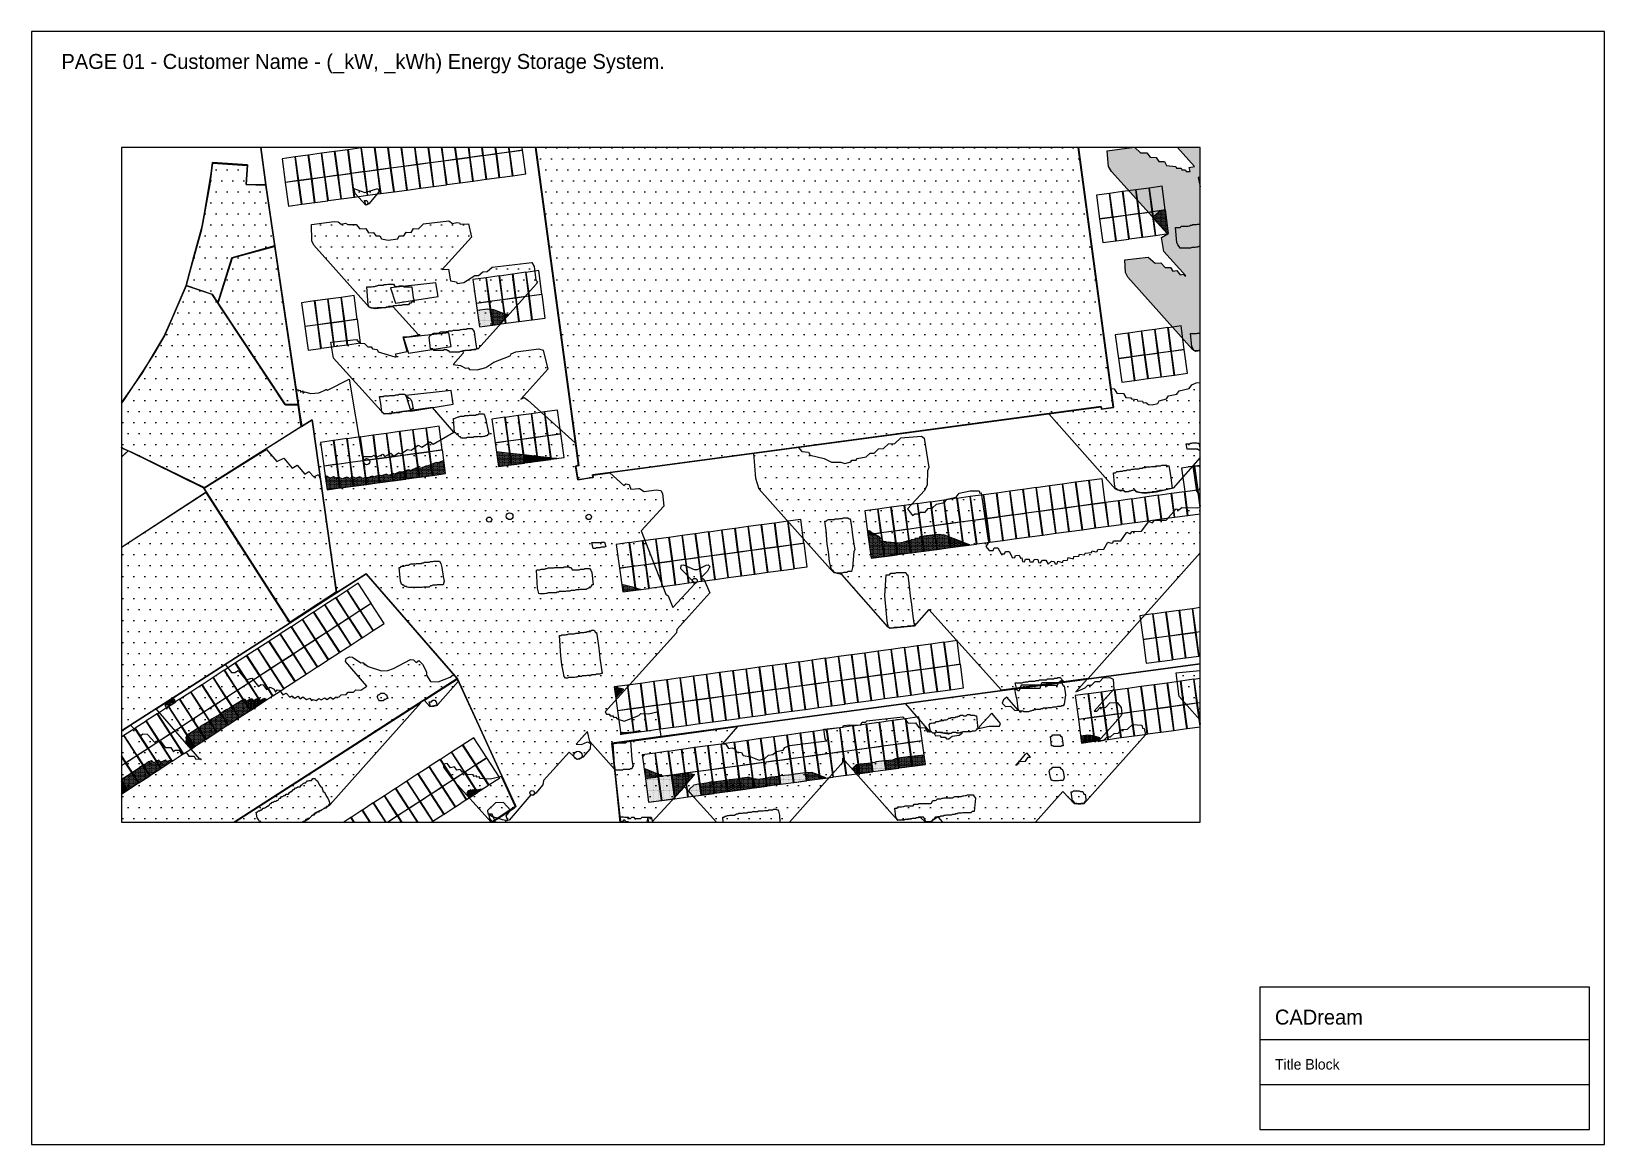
# Paper-space layout 'Layout1' of a CAD drawing. Header units: metres, sheet in millimetres. Extents: x 0 to 420, y 0 to 297.
# The model-space entities are those that its viewports show. They can reach past a viewport. Long polylines and large blocks are cut down to what shows.
import ezdxf
from ezdxf.enums import TextEntityAlignment as Align

# ---------------------------------------------------------------- set-up
doc = ezdxf.new("R2010")
doc.units = ezdxf.units.M
doc.linetypes.add('DASHED', pattern=[1.524, 1.27, -0.254])
for name, color, linetype in [('Inverter', 7, 'ByLayer'), ('Module', 7, 'ByLayer'), ('Obstruction', 7, 'ByLayer'), ('Ridge Line', 7, 'ByLayer'), ('Shading', 8, 'DASHED'), ('SHEET_BORDER', 8, 'Continuous'), ('SHEET_TEXT', 5, 'Continuous'), ('SHEET_TITLEBLOCK', 7, 'Continuous'), ('SHEET_VIEWPORT_FRAME', 6, 'Continuous'), ('Unit Area Boundary', 7, 'ByLayer')]:
    doc.layers.add(name, color=color, linetype=linetype)

psp = doc.layouts.get("Layout1")

# ---------------------------------------------------------------- texts
at = {"layer": 'SHEET_TEXT'}
psp.add_text('PAGE 01 - Customer Name - (_kW, _kWh) Energy Storage System.', height=4, dxfattribs=at).set_placement((8, 287))

msp = doc.modelspace()

# ---------------------------------------------------------------- texts
at = {"layer": 'Inverter', "color": 2}
msp.add_text('TB2', height=200, dxfattribs=at).set_placement((-33494, -2421, 19217), align=Align.MIDDLE_CENTER)

# ---------------------------------------------------------------- blocks, each defined once
blk = doc.blocks.new('CADREAM_TITLEBLOCK_V1')
at = {"layer": 'SHEET_TITLEBLOCK'}
for p, q in [((0, 24), (88, 24)), ((0, 12), (88, 12))]:
    blk.add_line(p, q, dxfattribs=at)
blk.add_lwpolyline([(0, 0), (88, 0), (88, 38), (0, 38)], close=True, dxfattribs=at)
for s, height, p in [('CADream', 4, (4, 28)), ('Title Block', 2.8, (4, 16))]:
    blk.add_text(s, height=height, dxfattribs=at).set_placement(p)
blk = doc.blocks.new('*U0')
at = {"layer": 'Unit Area Boundary', "color": 2}
for points in [[(-40935, 9057, 16333), (-30387, 15903, 16333), (-30598, 16227, 16333), (-37149, 19470, 16333), (-42357, 14717, 16333)], [(-39044, 22037, 16333), (-37526, 23910, 16333), (-35954, 26156, 16333), (-34865, 27984, 16333), (-34054, 29347, 16333), (-33356, 30963, 16333), (-32577, 32768, 16333), (-32142, 33777, 16333), (-31425, 36402, 16333), (-30733, 38936, 16333), (-30368, 40972, 16333), (-30089, 42534, 16333), (-29853, 44429, 16333), (-26815, 44230, 16333), (-26926, 42536, 16333), (-25218, 42506, 16333), (-29998, 77822, 16333)]]:
    blk.add_polyline3d(points, dxfattribs=at)
at = {"flags": 1}
for tag in ['unit_id', 'unit_name', 'is_enable_parapet', 'parapet_height', 'ground_elevation']:
    blk.add_attdef(tag, (0, 0), '', height=2.5, dxfattribs=at)
blk = doc.blocks.new('*U1')
at = {"layer": 'Ridge Line', "color": 30}
for p, q in [((40601, 79988, 10), (48240, 23217, 10)), ((40601, 79988, 14445), (48240, 23217, 13946)), ((-29998, 77822, 14515), (-25218, 42506, 14204)), ((1890, 18192, 10), (-5570, 73145, 10)), ((1890, 18192, 13960), (-5570, 73145, 14444)), ((-29853, 44429, 8616), (-30089, 42534, 8616)), ((-26815, 44230, 8616), (-29853, 44429, 8616)), ((-26926, 42536, 8616), (-26815, 44230, 8616)), ((-30089, 42534, 8616), (-30368, 40972, 8616)), ((-25218, 42506, 8616), (-26926, 42536, 8616)), ((-25218, 42506, 14204), (-24435, 37190, 14157)), ((-24435, 37190, 8616), (-25218, 42506, 8616)), ((-30368, 40972, 8616), (-30733, 38936, 8616)), ((-30733, 38936, 8616), (-31425, 36402, 8616)), ((-28160, 36194, 8616), (-24435, 37190, 8616)), ((-24435, 37190, 10), (-28160, 36194, 10)), ((-24435, 37190, 14157), (-22409, 23447, 14036)), ((-22409, 23447, 10), (-24435, 37190, 10)), ((-31425, 36402, 8616), (-32142, 33777, 8616)), ((-29389, 32298, 8616), (-28160, 36194, 8616)), ((-28160, 36194, 10), (-29389, 32298, 10)), ((-33356, 30963, 9152), (-32577, 32768, 9152)), ((-32577, 32768, 9152), (-32142, 33777, 9152)), ((-32142, 33777, 9152), (-29877, 33034, 9152)), ((-32142, 33777, 8616), (-29877, 33034, 8616)), ((-29877, 33034, 9152), (-29389, 32298, 9152)), ((-29877, 33034, 8616), (-29389, 32298, 8616)), ((-29389, 32298, 9152), (-23520, 23447, 9152)), ((-29389, 32298, 10), (-23520, 23447, 10)), ((-34054, 29347, 9152), (-33356, 30963, 9152)), ((-34865, 27984, 9152), (-34054, 29347, 9152)), ((-35954, 26156, 9152), (-34865, 27984, 9152)), ((-37526, 23910, 9152), (-35954, 26156, 9152)), ((-39044, 22037, 9152), (-37526, 23910, 9152)), ((-23520, 23447, 9152), (-22409, 23447, 9152)), ((-23520, 23447, 10), (-22409, 23447, 10)), ((-22409, 23447, 14036), (-22132, 21567, 14019)), ((-22409, 23447, 9152), (-22132, 21567, 9152)), ((47169, 23301, 10), (3104, 17394, 10)), ((47169, 23301, 13948), (3104, 17394, 13952)), ((47207, 23075, 10), (47169, 23301, 10)), ((47207, 23075, 13946), (47169, 23301, 13948)), ((48240, 23217, 10), (47207, 23075, 10)), ((48240, 23217, 13946), (47207, 23075, 13946)), ((-22132, 21567, 14019), (-21224, 22139, 14023)), ((-21224, 22139, 15169), (-22132, 21567, 15169)), ((-21224, 22139, 14023), (-19088, 7166, 13891)), ((-19088, 7166, 15169), (-21224, 22139, 15169)), ((-37641, 19654, 9152), (-39654, 21413, 9152)), ((-37641, 19654, 8467), (-39654, 21413, 8454)), ((-22132, 21567, 15169), (-30598, 16227, 15169)), ((-22132, 21567, 9152), (-30598, 16227, 9152)), ((-42357, 14717, 8351), (-37149, 19470, 8472)), ((-37149, 19470, 9152), (-37641, 19654, 9152)), ((-37149, 19470, 8472), (-37641, 19654, 8467)), ((-30598, 16227, 9152), (-37149, 19470, 9152)), ((1621, 18137, 10), (1890, 18192, 10)), ((1621, 18137, 13960), (1890, 18192, 13960)), ((1810, 16965, 10), (1621, 18137, 10)), ((1810, 16965, 13950), (1621, 18137, 13960)), ((3140, 17158, 10), (1810, 16965, 10)), ((3140, 17158, 13950), (1810, 16965, 13950)), ((3104, 17394, 10), (3140, 17158, 10)), ((3104, 17394, 13952), (3140, 17158, 13950)), ((-40935, 9057, 9630), (-30387, 15903, 9630)), ((-30598, 16227, 15169), (-30387, 15903, 15169)), ((-30387, 15903, 9630), (-23127, 4577, 9630)), ((-30387, 15903, 15169), (-23127, 4577, 15169)), ((-19088, 7166, 13891), (-16537, 8801, 13902)), ((-19088, 7166, 18815), (-16537, 8801, 18815)), ((-16537, 8801, 13902), (-8620, -301, 13813)), ((-16537, 8801, 18815), (-8620, -301, 19107)), ((-23127, 4577, 15169), (-19088, 7166, 15169)), ((-23127, 4577, 18815), (-19088, 7166, 18815)), ((-23127, 4577, 9630), (-53226, -14715, 9630)), ((-53226, -14715, 18815), (-23127, 4577, 18815)), ((4771, -5873, 13749), (73104, 3363, 13743)), ((73104, 3363, 10899), (4771, -5873, 10658)), ((-8620, -301, 19048), (-47137, -25025, 19047)), ((-8620, -301, 19107), (-47137, -25025, 19107)), ((-8620, -301, 13813), (-3557, -11356, 13712)), ((-3557, -11356, 18755), (-8620, -301, 19048)), ((5553, -13174, 13685), (4771, -5873, 13749)), ((4771, -5873, 10658), (5553, -13174, 10658)), ((-3557, -11356, 13712), (-6840, -13456, 13698)), ((-6840, -13456, 18755), (-3557, -11356, 18755)), ((-5956, -14838, 13685), (5553, -13174, 13685)), ((5553, -13174, 10658), (-5956, -14838, 10617))]:
    blk.add_line(p, q, dxfattribs=at)
at = {"flags": 1}
for tag in ['unit_id', 'unit_name']:
    blk.add_attdef(tag, (0, 0), '', height=2.5, dxfattribs=at)
blk = doc.blocks.new('*U6')
at = {"layer": 'Module', "color": 0}
blk.add_polyline3d([(0, 0, 0), (112, 15, 0), (85, 220, 119), (-28, 204, 119)], close=True, dxfattribs=at)
at = {"flags": 1}
for tag in ['id', 'silicon-material', 'panel-length', 'panel-width', 'panel-height', 'mounting-hole-spacing1', 'mounting-hole-spacing2', 'userid', 'impo', 'isco', 'module-material', 'theme', 'name', 'vmpo', 'voco', 'pmax', 'company-name', 'note']:
    blk.add_attdef(tag, (0, 0), '', height=2.5, dxfattribs=at)
blk = doc.blocks.new('*U7')
at = {"layer": 'Module', "color": 152}
for p in [(-1210, 4428, 1589), (-1096, 4444, 1589), (-982, 4459, 1589), (-867, 4474, 1589), (-753, 4490, 1589), (-639, 4505, 1589), (-524, 4521, 1589), (-410, 4536, 1589), (-2240, 4289, 1589), (-2125, 4304, 1589), (-2011, 4320, 1589), (-1897, 4335, 1589), (-1782, 4351, 1589), (-1668, 4366, 1589), (-1553, 4382, 1589), (-1439, 4397, 1589), (-1325, 4413, 1589), (-725, 4284, 1469), (-611, 4299, 1469), (-496, 4315, 1469), (-382, 4330, 1469), (-2354, 4273, 1589), (-1754, 4145, 1469), (-1640, 4160, 1469), (-1526, 4176, 1469), (-1411, 4191, 1469), (-1297, 4206, 1469), (-1182, 4222, 1469), (-1068, 4237, 1469), (-954, 4253, 1469), (-839, 4268, 1469), (-2326, 4067, 1469), (-2212, 4083, 1469), (-2097, 4098, 1469), (-1983, 4114, 1469), (-1869, 4129, 1469), (-699, 3226, 1578), (-584, 3242, 1578), (-470, 3257, 1578), (-355, 3273, 1578), (-241, 3288, 1578), (-1956, 3056, 1578), (-1842, 3072, 1578), (-328, 3067, 1458), (-213, 3082, 1458), (-2185, 3025, 1578), (-2071, 3041, 1578), (-671, 3020, 1458), (-556, 3036, 1458), (-442, 3051, 1458), (-2157, 2819, 1458), (-2043, 2835, 1458), (-1929, 2850, 1458), (-1814, 2866, 1458), (-535, 2017, 1567), (-421, 2032, 1567), (-306, 2048, 1567), (-192, 2063, 1567), (-78, 2079, 1567), (-1905, 1832, 1567), (-1791, 1847, 1567), (-1677, 1862, 1567), (-1562, 1878, 1567), (-1448, 1893, 1567), (-1334, 1909, 1567), (-1219, 1924, 1567), (-1105, 1940, 1567), (-393, 1826, 1447), (-278, 1842, 1447), (-164, 1857, 1447), (-50, 1873, 1447), (-2020, 1816, 1567), (-1306, 1703, 1447), (-1191, 1718, 1447), (-1077, 1734, 1447), (-507, 1811, 1447), (-1992, 1610, 1447), (-1877, 1625, 1447), (-1763, 1641, 1447), (-1649, 1656, 1447), (-1534, 1672, 1447), (-1420, 1687, 1447), (1115, 1008, 1556), (1230, 1024, 1556), (1344, 1039, 1556), (1458, 1055, 1556), (1573, 1070, 1556), (1687, 1086, 1556), (1801, 1101, 1556), (1916, 1116, 1556), (2030, 1132, 1556), (543, 931, 1556), (658, 946, 1556), (772, 962, 1556), (887, 977, 1556), (1001, 993, 1556), (1715, 879, 1436), (1829, 895, 1436), (1944, 910, 1436), (2058, 926, 1436), (686, 740, 1436), (800, 756, 1436), (914, 771, 1436), (1029, 787, 1436), (1143, 802, 1436), (1257, 818, 1436), (1372, 833, 1436), (1486, 848, 1436), (1601, 864, 1436), (571, 725, 1436), (526, -303, 1546), (640, -288, 1546), (755, -272, 1546), (869, -257, 1546), (983, -241, 1546), (1098, -226, 1546), (782, -478, 1425), (897, -463, 1425), (1011, -447, 1425), (1125, -432, 1425), (554, -509, 1425), (668, -494, 1425)]:
    blk.add_blockref('*U6', p, dxfattribs=at)
at = {"layer": 'Module', "color": 31}
for p in [(5162, 4019, 1577), (4705, 3957, 1577), (4819, 3972, 1577), (4933, 3988, 1577), (5048, 4003, 1577), (4733, 3751, 1457), (4847, 3766, 1457), (4961, 3782, 1457), (5076, 3797, 1457), (5190, 3813, 1457), (5211, 2794, 1566), (5326, 2809, 1566), (4868, 2747, 1566), (4983, 2763, 1566), (5097, 2778, 1566), (4896, 2541, 1446), (5010, 2557, 1446), (5125, 2572, 1446), (5239, 2588, 1446), (5354, 2603, 1446), (5442, 1593, 1556), (5556, 1609, 1556), (4184, 1423, 1556), (4298, 1439, 1556), (4412, 1454, 1556), (4527, 1470, 1556), (4641, 1485, 1556), (3154, 1284, 1556), (3269, 1299, 1556), (3383, 1315, 1556), (3498, 1330, 1556), (3612, 1346, 1556), (3726, 1361, 1556), (3841, 1377, 1556), (3955, 1392, 1556), (4069, 1408, 1556), (4783, 1294, 1436), (4898, 1310, 1436), (5012, 1325, 1436), (5126, 1341, 1436), (5241, 1356, 1436), (5355, 1372, 1436), (5470, 1387, 1436), (5584, 1403, 1436), (2697, 1222, 1556), (2811, 1238, 1556), (2926, 1253, 1556), (3040, 1269, 1556), (3754, 1155, 1436), (3869, 1171, 1436), (3983, 1186, 1436), (4097, 1202, 1436), (4212, 1217, 1436), (4326, 1232, 1436), (4440, 1248, 1436), (4555, 1263, 1436), (4669, 1279, 1436), (2725, 1016, 1436), (2839, 1031, 1436), (2954, 1047, 1436), (3068, 1062, 1436), (3182, 1078, 1436), (3297, 1093, 1436), (3411, 1109, 1436), (3525, 1124, 1436), (3640, 1140, 1436), (5195, 328, 1545), (5310, 344, 1545), (5424, 359, 1545), (5538, 375, 1545), (5081, 313, 1545), (3270, 68, 1545), (3385, 83, 1545), (5109, 107, 1425), (5223, 122, 1425), (5338, 138, 1425), (5452, 153, 1425), (5566, 168, 1425), (2241, -71, 1546), (2356, -56, 1546), (2470, -40, 1546), (2584, -25, 1546), (2699, -9, 1546), (2813, 6, 1545), (2927, 22, 1545), (3042, 37, 1545), (3156, 53, 1545), (1212, -210, 1546), (1326, -195, 1546), (1441, -179, 1546), (1555, -164, 1546), (1669, -149, 1546), (1784, -133, 1546), (1898, -118, 1546), (2012, -102, 1546), (2127, -87, 1546), (2727, -215, 1425), (2841, -200, 1425), (2955, -185, 1425), (3070, -169, 1425), (3184, -154, 1425), (3298, -138, 1425), (3413, -123, 1425), (1697, -355, 1425), (1812, -339, 1425), (1926, -324, 1425), (2040, -308, 1425), (2155, -293, 1425), (2269, -277, 1425), (2383, -262, 1425), (2498, -246, 1425), (2612, -231, 1425), (1240, -416, 1425), (1354, -401, 1425), (1469, -386, 1425), (1583, -370, 1425)]:
    blk.add_blockref('*U6', p, dxfattribs=at)
at = {"flags": 1}
for tag in ['tilt', 'azimuth', 'mode', 'align', 'array-mode', 'panel-x', 'panel-y', 'offset-x', 'offset-y', 'panel-per-row', 'bracket-type', 'bracket-value', 'row-per-array']:
    blk.add_attdef(tag, (0, 0), '', height=2.5, dxfattribs=at)
blk = doc.blocks.new('*U8')
at = {"layer": 'Module', "color": 0}
blk.add_polyline3d([(0, 0, 0), (112, 15, 0), (84, 220, 119), (-28, 204, 119)], close=True, dxfattribs=at)
at = {"flags": 1}
for tag in ['id', 'silicon-material', 'panel-length', 'panel-width', 'panel-height', 'mounting-hole-spacing1', 'mounting-hole-spacing2', 'userid', 'impo', 'isco', 'module-material', 'theme', 'name', 'vmpo', 'voco', 'pmax', 'company-name', 'note']:
    blk.add_attdef(tag, (0, 0), '', height=2.5, dxfattribs=at)
blk = doc.blocks.new('*U9')
at = {"layer": 'Module', "color": 41}
for p in [(6693, -81, 1260), (6808, -66, 1260), (6922, -50, 1260), (7036, -34, 1260), (7151, -19, 1260), (5779, -206, 1256), (5893, -191, 1256), (6007, -175, 1256), (6122, -160, 1256), (6236, -144, 1256), (6350, -128, 1260), (6465, -113, 1260), (6579, -97, 1260), (4750, -347, 1256), (4864, -332, 1256), (4978, -316, 1256), (5093, -300, 1256), (5207, -285, 1256), (5321, -269, 1256), (5436, -253, 1256), (5550, -238, 1256), (5664, -222, 1256), (6264, -350, 1136), (6378, -334, 1140), (6493, -319, 1140), (6607, -303, 1140), (6721, -287, 1140), (6836, -272, 1140), (6950, -256, 1140), (7064, -240, 1140), (7179, -225, 1140), (4521, -378, 1256), (4635, -363, 1256), (5235, -491, 1136), (5349, -475, 1136), (5464, -459, 1136), (5578, -444, 1136), (5692, -428, 1136), (5807, -413, 1136), (5921, -397, 1136), (6035, -381, 1136), (6150, -366, 1136), (2711, -626, 1246), (2825, -610, 1246), (2939, -595, 1246), (3054, -579, 1246), (4549, -585, 1136), (4663, -569, 1136), (4778, -553, 1136), (4892, -538, 1136), (5006, -522, 1136), (5121, -506, 1136), (1796, -751, 1243), (1910, -736, 1243), (2025, -720, 1243), (2139, -704, 1243), (2253, -689, 1243), (2368, -673, 1243), (2482, -657, 1246), (2596, -642, 1246), (767, -892, 1240), (881, -876, 1240), (996, -861, 1240), (1110, -845, 1240), (1224, -829, 1240), (1339, -814, 1240), (1453, -798, 1240), (1567, -783, 1240), (1682, -767, 1243), (2282, -895, 1123), (2396, -879, 1123), (2510, -864, 1126), (2625, -848, 1126), (2739, -832, 1126), (2853, -817, 1126), (2968, -801, 1126), (3082, -785, 1126), (1253, -1036, 1120), (1367, -1020, 1120), (1481, -1004, 1120), (1596, -989, 1120), (1710, -973, 1123), (1824, -957, 1123), (1939, -942, 1123), (2053, -926, 1123), (2167, -910, 1123), (795, -1098, 1120), (910, -1082, 1120), (1024, -1067, 1120), (1138, -1051, 1120), (7093, -1298, 1260), (7207, -1283, 1260), (7321, -1267, 1260), (6064, -1439, 1256), (6178, -1424, 1256), (6292, -1408, 1256), (6407, -1392, 1256), (6521, -1377, 1260), (6635, -1361, 1260), (6750, -1345, 1260), (6864, -1330, 1260), (6978, -1314, 1260), (5035, -1580, 1256), (5149, -1564, 1256), (5263, -1549, 1256), (5378, -1533, 1256), (5492, -1517, 1256), (5606, -1502, 1256), (5721, -1486, 1256), (5835, -1470, 1256), (5949, -1455, 1256), (6549, -1583, 1140), (6664, -1567, 1140), (6778, -1551, 1140), (6892, -1536, 1140), (7007, -1520, 1140), (7121, -1504, 1140), (7235, -1489, 1140), (7350, -1473, 1140), (4234, -1689, 1256), (4349, -1674, 1256), (4463, -1658, 1256), (4577, -1643, 1256), (4692, -1627, 1256), (4806, -1611, 1256), (4920, -1596, 1256), (5635, -1708, 1136), (5749, -1692, 1136), (5863, -1677, 1136), (5978, -1661, 1136), (6092, -1645, 1136), (6206, -1630, 1136), (6321, -1614, 1136), (6435, -1598, 1136), (3110, -1843, 1246), (3225, -1828, 1246), (3339, -1812, 1246), (3453, -1796, 1246), (4606, -1849, 1136), (4720, -1833, 1136), (4834, -1817, 1136), (4949, -1802, 1136), (5063, -1786, 1136), (5177, -1770, 1136), (5292, -1755, 1136), (5406, -1739, 1136), (5520, -1723, 1136), (2081, -1984, 1246), (2196, -1968, 1246), (2310, -1953, 1246), (2424, -1937, 1246), (2539, -1921, 1246), (2653, -1906, 1246), (2767, -1890, 1246), (2882, -1875, 1246), (2996, -1859, 1246), (4263, -1896, 1136), (4377, -1880, 1136), (4491, -1864, 1136), (1052, -2125, 1240), (1167, -2109, 1240), (1281, -2093, 1240), (1395, -2078, 1240), (1510, -2062, 1240), (1624, -2047, 1240), (1738, -2031, 1240), (1853, -2015, 1246), (1967, -2000, 1246), (2567, -2128, 1126), (2681, -2112, 1126), (2795, -2096, 1126), (2910, -2081, 1126), (3024, -2065, 1126), (3138, -2049, 1126), (3253, -2034, 1126), (3367, -2018, 1126), (3481, -2002, 1126), (138, -2250, 1240), (252, -2234, 1240), (366, -2219, 1240), (481, -2203, 1240), (595, -2187, 1240), (709, -2172, 1240), (824, -2156, 1240), (938, -2140, 1240), (1652, -2253, 1120), (1766, -2237, 1120), (1881, -2221, 1126), (1995, -2206, 1126), (2109, -2190, 1126), (2224, -2174, 1126), (2338, -2159, 1126), (2452, -2143, 1126), (623, -2393, 1120), (737, -2378, 1120), (852, -2362, 1120), (966, -2347, 1120), (1080, -2331, 1120), (1195, -2315, 1120), (1309, -2300, 1120), (1423, -2284, 1120), (1538, -2268, 1120), (166, -2456, 1120), (280, -2440, 1120), (394, -2425, 1120), (509, -2409, 1120), (5347, -2809, 1257), (5462, -2793, 1257), (5576, -2778, 1257), (5690, -2762, 1257), (5805, -2746, 1257), (4547, -2918, 1257), (4661, -2903, 1257), (4776, -2887, 1257), (4890, -2871, 1257), (5004, -2856, 1257), (5119, -2840, 1257), (5233, -2825, 1257), (3356, -3081, 1248), (3470, -3066, 1248), (3585, -3050, 1252), (3699, -3034, 1253), (3813, -3019, 1248), (3928, -3003, 1248), (4042, -2987, 1248), (4156, -2972, 1248), (4918, -3078, 1136), (5032, -3062, 1136), (5147, -3046, 1136), (5261, -3031, 1136), (5375, -3015, 1136), (5490, -2999, 1136), (5604, -2984, 1136), (5718, -2968, 1136), (5833, -2952, 1136), (3956, -3209, 1128), (4070, -3194, 1128), (4185, -3178, 1128), (4575, -3125, 1136), (4689, -3109, 1136), (4804, -3093, 1136), (3384, -3287, 1128), (3499, -3272, 1128), (3613, -3256, 1128), (3727, -3241, 1128), (3842, -3225, 1128)]:
    blk.add_blockref('*U8', p, dxfattribs=at)
at = {"flags": 1}
for tag in ['tilt', 'azimuth', 'mode', 'align', 'array-mode', 'panel-x', 'panel-y', 'offset-x', 'offset-y', 'panel-per-row', 'bracket-type', 'bracket-value', 'row-per-array']:
    blk.add_attdef(tag, (0, 0), '', height=2.5, dxfattribs=at)
blk = doc.blocks.new('*U12')
at = {"layer": 'Module', "color": 0}
blk.add_polyline3d([(0, 0, 0), (95, 62, 0), (-17, 235, 119), (-112, 173, 119)], close=True, dxfattribs=at)
at = {"flags": 1}
for tag in ['id', 'silicon-material', 'panel-length', 'panel-width', 'panel-height', 'mounting-hole-spacing1', 'mounting-hole-spacing2', 'userid', 'impo', 'isco', 'module-material', 'theme', 'name', 'vmpo', 'voco', 'pmax', 'company-name', 'note']:
    blk.add_attdef(tag, (0, 0), '', height=2.5, dxfattribs=at)
blk = doc.blocks.new('*U13')
at = {"layer": 'Module', "color": 72}
for p in [(-6537, -888, 1274), (-6440, -825, 1274), (-6730, -1014, 1274), (-6634, -951, 1274), (-6327, -1000, 1154), (-6924, -1139, 1274), (-6827, -1077, 1274), (-6617, -1188, 1154), (-6520, -1125, 1154), (-6424, -1062, 1154), (-7118, -1265, 1274), (-7021, -1202, 1274), (-6811, -1314, 1154), (-6714, -1251, 1154), (-7408, -1454, 1274), (-7311, -1391, 1274), (-7214, -1328, 1274), (-7004, -1439, 1154), (-6908, -1377, 1154), (-7602, -1579, 1274), (-7505, -1516, 1274), (-7198, -1565, 1154), (-7101, -1502, 1154), (-7391, -1691, 1154), (-7295, -1628, 1154), (-7488, -1754, 1154), (-6478, -2250, 1274), (-6381, -2188, 1274), (-6671, -2376, 1274), (-6575, -2313, 1274), (-6268, -2362, 1154), (-6865, -2502, 1274), (-6768, -2439, 1274), (-6558, -2551, 1154), (-6461, -2488, 1154), (-6365, -2425, 1154), (-6962, -2565, 1274), (-6752, -2676, 1154), (-6655, -2613, 1154), (-6849, -2739, 1154), (-5741, -3173, 1274), (-6032, -3362, 1274), (-5935, -3299, 1274), (-5838, -3236, 1274), (-5628, -3348, 1154), (-6225, -3487, 1274), (-6129, -3424, 1274), (-5822, -3473, 1154), (-5725, -3410, 1154), (-6322, -3550, 1274), (-6015, -3599, 1154), (-5918, -3536, 1154), (-6209, -3725, 1154), (-6112, -3662, 1154), (-4714, -3907, 1274), (-4908, -4033, 1274), (-4811, -3970, 1274), (-5102, -4159, 1274), (-5005, -4096, 1274), (-4698, -4145, 1154), (-4601, -4082, 1154), (-5295, -4284, 1274), (-5198, -4221, 1274), (-4892, -4270, 1154), (-4795, -4207, 1154), (-5489, -4410, 1274), (-5392, -4347, 1274), (-5182, -4459, 1154), (-5085, -4396, 1154), (-4988, -4333, 1154), (-5682, -4536, 1274), (-5586, -4473, 1274), (-5376, -4584, 1154), (-5279, -4522, 1154), (-3591, -4579, 1274), (-5569, -4710, 1154), (-5472, -4647, 1154), (-3784, -4704, 1274), (-3688, -4641, 1274), (-3978, -4830, 1274), (-3881, -4767, 1274), (-3574, -4816, 1154), (-3477, -4753, 1154), (-4171, -4956, 1274), (-4075, -4893, 1274), (-3865, -5004, 1154), (-3768, -4942, 1154), (-3671, -4879, 1154), (-4365, -5081, 1274), (-4268, -5018, 1274), (-4058, -5130, 1154), (-3961, -5067, 1154), (-4655, -5270, 1274), (-4559, -5207, 1274), (-4462, -5144, 1274), (-4252, -5256, 1154), (-4155, -5193, 1154), (-4849, -5395, 1274), (-4752, -5333, 1274), (-4445, -5381, 1154), (-4349, -5319, 1154), (-5043, -5521, 1274), (-4946, -5458, 1274), (-4639, -5507, 1154), (-4542, -5444, 1154), (-4833, -5633, 1154), (-4736, -5570, 1154), (-4929, -5696, 1154)]:
    blk.add_blockref('*U12', p, dxfattribs=at)
at = {"flags": 1}
for tag in ['tilt', 'azimuth', 'mode', 'align', 'array-mode', 'panel-x', 'panel-y', 'offset-x', 'offset-y', 'panel-per-row', 'bracket-type', 'bracket-value', 'row-per-array']:
    blk.add_attdef(tag, (0, 0), '', height=2.5, dxfattribs=at)
blk = doc.blocks.new('*U16')
at = {"layer": 'Module', "color": 0}
blk.add_polyline3d([(0, 0, 0), (95, 62, 0), (-17, 235, 119), (-112, 173, 119)], close=True, dxfattribs=at)
at = {"flags": 1}
for tag in ['id', 'silicon-material', 'panel-length', 'panel-width', 'panel-height', 'mounting-hole-spacing1', 'mounting-hole-spacing2', 'userid', 'impo', 'isco', 'module-material', 'theme', 'name', 'vmpo', 'voco', 'pmax', 'company-name', 'note']:
    blk.add_attdef(tag, (0, 0), '', height=2.5, dxfattribs=at)
blk = doc.blocks.new('*U17')
at = {"layer": 'Module', "color": 72}
for p in [(-703, -774, 2052), (-897, -900, 2052), (-800, -837, 2052), (-1090, -1025, 2052), (-994, -962, 2052), (-687, -1011, 1932), (-590, -948, 1932), (-1284, -1151, 2052), (-1187, -1088, 2052), (-880, -1137, 1932), (-784, -1074, 1932), (-1478, -1277, 2052), (-1381, -1214, 2052), (-1171, -1325, 1932), (-1074, -1263, 1932), (-977, -1200, 1932), (-1671, -1402, 2052), (-1574, -1339, 2052), (-1364, -1451, 1932), (-1267, -1388, 1932), (-1961, -1591, 2052), (-1865, -1528, 2052), (-1768, -1465, 2052), (-1558, -1577, 1932), (-1461, -1514, 1932), (-2155, -1716, 2052), (-2058, -1654, 2052), (-1751, -1702, 1932), (-1655, -1640, 1932), (-2349, -1842, 2052), (-2252, -1779, 2052), (-1945, -1828, 1932), (-1848, -1765, 1932), (-2542, -1968, 2052), (-2445, -1905, 2052), (-2139, -1954, 1932), (-2042, -1891, 1932), (-2736, -2093, 2052), (-2639, -2031, 2052), (-2429, -2142, 1932), (-2332, -2079, 1932), (-2235, -2017, 1932), (-2929, -2219, 2052), (-2833, -2156, 2052), (-2623, -2268, 1932), (-2526, -2205, 1932), (-3220, -2408, 2052), (-3123, -2345, 2052), (-3026, -2282, 2052), (-2816, -2394, 1932), (-2719, -2331, 1932), (-3413, -2533, 2052), (-3317, -2470, 2052), (-3010, -2519, 1932), (-2913, -2456, 1932), (-3510, -2596, 2052), (-3203, -2645, 1932), (-3107, -2582, 1932), (-3397, -2771, 1932), (-3300, -2708, 1932)]:
    blk.add_blockref('*U16', p, dxfattribs=at)
at = {"flags": 1}
for tag in ['tilt', 'azimuth', 'mode', 'align', 'array-mode', 'panel-x', 'panel-y', 'offset-x', 'offset-y', 'panel-per-row', 'bracket-type', 'bracket-value', 'row-per-array']:
    blk.add_attdef(tag, (0, 0), '', height=2.5, dxfattribs=at)
blk = doc.blocks.new('*U18')
at = {"layer": 'Module', "color": 0}
blk.add_polyline3d([(0, 0, 0), (95, 62, 0), (-17, 235, 119), (-112, 173, 119)], close=True, dxfattribs=at)
at = {"flags": 1}
for tag in ['id', 'silicon-material', 'panel-length', 'panel-width', 'panel-height', 'mounting-hole-spacing1', 'mounting-hole-spacing2', 'userid', 'impo', 'isco', 'module-material', 'theme', 'name', 'vmpo', 'voco', 'pmax', 'company-name', 'note']:
    blk.add_attdef(tag, (0, 0), '', height=2.5, dxfattribs=at)
blk = doc.blocks.new('*U19')
at = {"layer": 'Module', "color": 72}
for p in [(-1802, 501, 2063), (-1705, 564, 2063), (-2092, 313, 2063), (-1995, 376, 2063), (-1898, 438, 2063), (-1688, 327, 1942), (-1592, 390, 1942), (-2286, 187, 2063), (-2189, 250, 2063), (-1882, 201, 1942), (-1785, 264, 1942), (-2479, 61, 2063), (-2382, 124, 2063), (-2076, 75, 1942), (-1979, 138, 1942), (-2673, -64, 2063), (-2576, -1, 2063), (-2269, -50, 1943), (-2172, 13, 1943), (-2866, -190, 2063), (-2770, -127, 2063), (-2463, -176, 1943), (-2366, -113, 1943), (-3060, -316, 2063), (-2963, -253, 2063), (-2753, -364, 1943), (-2656, -302, 1943), (-2559, -239, 1943), (-3350, -504, 2063), (-3254, -441, 2063), (-3157, -378, 2063), (-2947, -490, 1943), (-2850, -427, 1943), (-3544, -630, 2063), (-3447, -567, 2063), (-3140, -616, 1943), (-3043, -553, 1943), (-3737, -755, 2063), (-3641, -693, 2063), (-3334, -741, 1943), (-3237, -679, 1943), (-3931, -881, 2063), (-3834, -818, 2063), (-3527, -867, 1943), (-3431, -804, 1943), (-4125, -1007, 2063), (-4028, -944, 2063), (-3721, -993, 1943), (-3624, -930, 1943), (-4318, -1132, 2063), (-4221, -1070, 2063), (-4011, -1181, 1943), (-3915, -1118, 1943), (-3818, -1056, 1943), (-4512, -1258, 2063), (-4415, -1195, 2063), (-4205, -1307, 1943), (-4108, -1244, 1943), (-4399, -1433, 1943), (-4302, -1370, 1943)]:
    blk.add_blockref('*U18', p, dxfattribs=at)
at = {"flags": 1}
for tag in ['tilt', 'azimuth', 'mode', 'align', 'array-mode', 'panel-x', 'panel-y', 'offset-x', 'offset-y', 'panel-per-row', 'bracket-type', 'bracket-value', 'row-per-array']:
    blk.add_attdef(tag, (0, 0), '', height=2.5, dxfattribs=at)
blk = doc.blocks.new('*U21', base_point=(48, 13))
at = {"color": 0}
for p, q in [((0, 0), (96, 27)), ((62, 13), (90, 13)), ((62, 7), (90, 7))]:
    blk.add_line(p, q, dxfattribs=at)
blk.add_lwpolyline([(0, 0), (96, 0), (96, 27), (0, 27)], close=True, dxfattribs=at)
blk.add_lwpolyline([(5, 20, -0.6815), (17, 22), (28, 17, 0.6815), (40, 20)], format="xyb", dxfattribs=at)
blk = doc.blocks.new('*U45')
at = {"layer": 'Obstruction', "color": 1}
blk.add_polyline3d([(-1764, 9115, 16079), (-1664, 9165, 16079), (-1564, 9165, 16079), (-1464, 9165, 16079), (-1364, 9215, 16079), (-1264, 9215, 16079), (-1164, 9215, 16079), (-1064, 9215, 16079), (-964, 9265, 16079), (-864, 9265, 16079), (-764, 9315, 16079), (-664, 9315, 16079), (-564, 9315, 16079), (-464, 9315, 16079), (-364, 9315, 16079), (-264, 9315, 16079), (-164, 9365, 16079), (-64, 9365, 16079), (36, 9365, 16079), (136, 9365, 16079), (236, 9365, 16079), (336, 9365, 16079), (436, 9365, 16079), (536, 9365, 16079), (636, 9415, 16079), (736, 9415, 16079), (836, 9415, 16079), (936, 9415, 16079), (1036, 9415, 16079), (1136, 9365, 16079), (1236, 9365, 16079), (1336, 9165, 16079), (1436, 9165, 16079), (1536, 9165, 16079), (1636, 9165, 16079), (1736, 9165, 16079), (1836, 9165, 16079), (1936, 9165, 16079), (2036, 9215, 16079), (2136, 9215, 16079), (2236, 9215, 16079), (2336, 9215, 16079), (2436, 9265, 16079), (2536, 9265, 16079), (2636, 9265, 16079), (2736, 9265, 16079), (2836, 9265, 16079), (2936, 9115, 16079), (3036, 8915, 16079), (3036, 8915, 16079), (3136, 7865, 16079), (3136, 7865, 16079), (3036, 7865, 16079), (2936, 7665, 16079), (2836, 7665, 16079), (2736, 7565, 16079), (2636, 7515, 16079), (2536, 7465, 16079), (2436, 7465, 16079), (2336, 7465, 16079), (2236, 7465, 16079), (2136, 7465, 16079), (2036, 7465, 16079), (1936, 7415, 16079), (1836, 7415, 16079), (1736, 7415, 16079), (1636, 7415, 16079), (1536, 7365, 16079), (1436, 7365, 16079), (1336, 7365, 16079), (1236, 7365, 16079), (1136, 7315, 16079), (1036, 7315, 16079), (936, 7315, 16079), (836, 7315, 16079), (736, 7265, 16079), (636, 7265, 16079), (536, 7265, 16079), (436, 7265, 16079), (336, 7265, 16079), (236, 7265, 16079), (136, 7215, 16079), (36, 7215, 16079), (-64, 7165, 16079), (-164, 7165, 16079), (-264, 7165, 16079), (-364, 7165, 16079), (-464, 7165, 16079), (-564, 7165, 16079), (-664, 7165, 16079), (-764, 7165, 16079), (-864, 7115, 16079), (-964, 7115, 16079), (-1064, 7065, 16079), (-1164, 7065, 16079), (-1264, 7065, 16079), (-1364, 7065, 16079), (-1464, 7065, 16079), (-1564, 7115, 16079), (-1664, 7565, 16079), (-1664, 7565, 16079)], close=True, dxfattribs=at)
at = {"flags": 1}
for tag in ['height', 'shape']:
    blk.add_attdef(tag, (0, 0), '', height=2.5, dxfattribs=at)
blk = doc.blocks.new('*U48')
at = {"layer": 'Obstruction', "color": 1}
blk.add_polyline3d([(3036, 11515, 14679), (3136, 11515, 14679), (3236, 11515, 14679), (3336, 11515, 14679), (3436, 11515, 14679), (3536, 11515, 14679), (3636, 11515, 14679), (3736, 11515, 14679), (3836, 11565, 14679), (3936, 11565, 14679), (4036, 11565, 14679), (4136, 11565, 14679), (4136, 11565, 14679), (4236, 11165, 14679), (4236, 11165, 14679), (4136, 11115, 14679), (4036, 11115, 14679), (3936, 11115, 14679), (3836, 11115, 14679), (3736, 11065, 14679), (3636, 11065, 14679), (3536, 11065, 14679), (3436, 11065, 14679), (3336, 11015, 14679), (3236, 11015, 14679), (3136, 11015, 14679), (3136, 11015, 14679)], close=True, dxfattribs=at)
at = {"flags": 1}
for tag in ['height', 'shape']:
    blk.add_attdef(tag, (0, 0), '', height=2.5, dxfattribs=at)
blk = doc.blocks.new('*U65')
at = {"layer": 'Obstruction', "color": 1}
blk.add_polyline3d([(236, 3465, 15529), (336, 3465, 15529), (436, 3515, 15529), (536, 3515, 15529), (636, 3515, 15529), (736, 3515, 15529), (836, 3565, 15529), (936, 3565, 15529), (1036, 3615, 15529), (1136, 3615, 15529), (1236, 3615, 15529), (1336, 3615, 15529), (1436, 3615, 15529), (1536, 3615, 15529), (1636, 3665, 15529), (1736, 3665, 15529), (1836, 3665, 15529), (1936, 3665, 15529), (2036, 3715, 15529), (2136, 3715, 15529), (2236, 3715, 15529), (2336, 3715, 15529), (2436, 3765, 15529), (2536, 3765, 15529), (2636, 3815, 15529), (2736, 3815, 15529), (2836, 3865, 15529), (2936, 3865, 15529), (3036, 3915, 15529), (3136, 3915, 15529), (3236, 3915, 15529), (3336, 3715, 15529), (3436, 3715, 15529), (3536, 3165, 15529), (3636, 2365, 15529), (3736, 1515, 15529), (3836, 715, 15529), (3836, 715, 15529), (3936, 165, 15529), (3936, 165, 15529), (3836, 165, 15529), (3736, 115, 15529), (3636, 115, 15529), (3536, 115, 15529), (3436, 115, 15529), (3336, 65, 15529), (3236, 65, 15529), (3136, 65, 15529), (3036, 65, 15529), (2936, 15, 15529), (2836, 15, 15529), (2736, 15, 15529), (2636, 15, 15529), (2536, -35, 15529), (2436, -35, 15529), (2336, -35, 15529), (2236, -35, 15529), (2136, -85, 15529), (2036, -85, 15529), (1936, -85, 15529), (1836, -85, 15529), (1736, -135, 15529), (1636, -135, 15529), (1536, -185, 15529), (1436, -185, 15529), (1336, -185, 15529), (1236, -185, 15529), (1136, -185, 15529), (1036, -185, 15529), (936, -235, 15529), (836, -235, 15529), (736, -235, 15529), (636, -85, 15529), (536, 365, 15529), (436, 915, 15529), (336, 1715, 15529), (336, 1715, 15529)], close=True, dxfattribs=at)
at = {"flags": 1}
for tag in ['height', 'shape']:
    blk.add_attdef(tag, (0, 0), '', height=2.5, dxfattribs=at)
blk = doc.blocks.new('*U66')
at = {"layer": 'Obstruction', "color": 1}
blk.add_polyline3d([(23236, 13365, 16179), (23336, 13365, 16179), (23436, 13465, 16179), (23536, 13515, 16179), (23636, 13515, 16179), (23736, 13515, 16179), (23836, 13515, 16179), (23936, 13515, 16179), (24036, 13515, 16179), (24136, 13565, 16179), (24236, 13565, 16179), (24336, 13565, 16179), (24436, 13565, 16179), (24536, 13615, 16179), (24636, 13615, 16179), (24736, 13615, 16179), (24836, 13665, 16179), (24936, 13665, 16179), (25036, 13665, 16179), (25136, 13665, 16179), (25236, 13665, 16179), (25336, 13565, 16179), (25436, 13565, 16179), (25536, 12915, 16179), (25636, 12165, 16179), (25736, 11365, 16179), (25736, 11365, 16179), (25836, 10915, 16179), (25836, 10915, 16179), (25736, 10715, 16179), (25636, 9365, 16179), (25536, 9015, 16179), (25436, 9015, 16179), (25336, 9015, 16179), (25236, 9015, 16179), (25136, 8915, 16179), (25036, 8915, 16179), (24936, 8915, 16179), (24836, 8915, 16179), (24736, 8865, 16179), (24636, 8865, 16179), (24536, 8865, 16179), (24436, 8865, 16179), (24336, 8865, 16179), (24236, 8865, 16179), (24136, 8915, 16179), (24036, 8915, 16179), (23936, 9115, 16179), (23836, 9115, 16179), (23736, 9365, 16179), (23636, 9865, 16179), (23536, 10715, 16179), (23436, 11365, 16179), (23336, 12565, 16179), (23336, 12565, 16179)], close=True, dxfattribs=at)
at = {"flags": 1}
for tag in ['height', 'shape']:
    blk.add_attdef(tag, (0, 0), '', height=2.5, dxfattribs=at)
blk = doc.blocks.new('*U67')
at = {"layer": 'Obstruction', "color": 1}
blk.add_polyline3d([(28436, 6915, 16129), (28536, 8715, 16129), (28636, 8715, 16129), (28736, 8715, 16129), (28836, 8715, 16129), (28936, 8865, 16129), (29036, 8865, 16129), (29136, 8865, 16129), (29236, 8865, 16129), (29336, 8865, 16129), (29436, 8915, 16129), (29536, 8915, 16129), (29636, 8915, 16129), (29736, 8915, 16129), (29836, 8915, 16129), (29936, 8915, 16129), (30036, 8915, 16129), (30136, 8915, 16129), (30236, 8915, 16129), (30336, 8715, 16129), (30436, 8715, 16129), (30536, 7715, 16129), (30636, 6915, 16129), (30736, 6165, 16129), (30836, 5365, 16129), (30936, 4515, 16129), (30936, 4515, 16129), (31036, 4515, 16129), (31036, 4515, 16129), (30936, 4315, 16129), (30836, 4315, 16129), (30736, 4265, 16129), (30636, 4265, 16129), (30536, 4265, 16129), (30436, 4265, 16129), (30336, 4215, 16129), (30236, 4215, 16129), (30136, 4215, 16129), (30036, 4215, 16129), (29936, 4215, 16129), (29836, 4215, 16129), (29736, 4165, 16129), (29636, 4165, 16129), (29536, 4165, 16129), (29436, 4165, 16129), (29336, 4165, 16129), (29236, 4165, 16129), (29136, 4115, 16129), (29036, 4115, 16129), (28936, 4115, 16129), (28836, 4115, 16129), (28736, 4165, 16129), (28636, 4715, 16129), (28536, 5665, 16129), (28536, 5665, 16129)], close=True, dxfattribs=at)
at = {"flags": 1}
for tag in ['height', 'shape']:
    blk.add_attdef(tag, (0, 0), '', height=2.5, dxfattribs=at)
blk = doc.blocks.new('*U68')
at = {"layer": 'Obstruction', "color": 1}
blk.add_polyline3d([(39736, -635, 17129), (39836, -635, 17129), (39936, -635, 17129), (40036, -635, 17129), (40136, -635, 17129), (40236, -635, 17129), (40336, -635, 17129), (40436, -585, 17129), (40536, -585, 17129), (40636, -535, 17129), (40736, -535, 17129), (40836, -535, 17129), (40936, -485, 17129), (41036, -485, 17129), (41136, -485, 17129), (41236, -485, 17129), (41336, -485, 17129), (41436, -485, 17129), (41536, -435, 17129), (41636, -435, 17129), (41736, -435, 17129), (41836, -385, 17129), (41936, -385, 17129), (42036, -385, 17129), (42136, -385, 17129), (42236, -385, 17129), (42336, -385, 17129), (42436, -385, 17129), (42536, -285, 17129), (42636, -285, 17129), (42736, -285, 17129), (42836, -285, 17129), (42936, -285, 17129), (43036, -285, 17129), (43136, -235, 17129), (43236, -235, 17129), (43336, -235, 17129), (43436, -185, 17129), (43536, -185, 17129), (43636, -185, 17129), (43736, -285, 17129), (43836, -485, 17129), (43836, -485, 17129), (43936, -485, 17129), (43936, -485, 17129), (43836, -485, 17129), (43736, -485, 17129), (43636, -485, 17129), (43536, -635, 17129), (43436, -635, 17129), (43336, -635, 17129), (43236, -635, 17129), (43136, -635, 17129), (43036, -635, 17129), (42936, -635, 17129), (42836, -635, 17129), (42736, -635, 17129), (42636, -635, 17129), (42536, -635, 17129), (42436, -635, 17129), (42336, -635, 17129), (42236, -635, 17129), (42136, -635, 17129), (42036, -635, 17129), (41936, -835, 17129), (41836, -835, 17129), (41736, -835, 17129), (41636, -835, 17129), (41536, -835, 17129), (41436, -835, 17129), (41336, -835, 17129), (41236, -835, 17129), (41136, -835, 17129), (41036, -835, 17129), (40936, -835, 17129), (40836, -835, 17129), (40736, -835, 17129), (40636, -835, 17129), (40536, -835, 17129), (40436, -835, 17129), (40336, -835, 17129), (40236, -835, 17129), (40136, -1085, 17129), (40036, -1085, 17129), (39936, -1085, 17129), (39836, -1085, 17129), (39836, -1085, 17129)], close=True, dxfattribs=at)
at = {"flags": 1}
for tag in ['height', 'shape']:
    blk.add_attdef(tag, (0, 0), '', height=2.5, dxfattribs=at)
blk = doc.blocks.new('*U69')
at = {"layer": 'Obstruction', "color": 1}
blk.add_polyline3d([(48236, 17565, 16379), (48336, 17565, 16379), (48436, 17565, 16379), (48536, 17665, 16379), (48636, 17665, 16379), (48736, 17665, 16379), (48836, 17715, 16379), (48936, 17715, 16379), (49036, 17715, 16379), (49136, 17765, 16379), (49236, 17765, 16379), (49336, 17765, 16379), (49436, 17815, 16379), (49536, 17815, 16379), (49636, 17815, 16379), (49736, 17815, 16379), (49836, 17865, 16379), (49936, 17865, 16379), (50036, 17865, 16379), (50136, 17915, 16379), (50236, 17915, 16379), (50336, 17915, 16379), (50436, 17915, 16379), (50536, 17965, 16379), (50636, 17965, 16379), (50736, 17965, 16379), (50836, 18015, 16379), (50936, 18015, 16379), (51036, 18015, 16379), (51136, 18065, 16379), (51236, 18065, 16379), (51336, 18065, 16379), (51436, 18065, 16379), (51536, 18115, 16379), (51636, 18115, 16379), (51736, 18115, 16379), (51836, 18115, 16379), (51936, 18165, 16379), (52036, 18165, 16379), (52136, 18165, 16379), (52236, 18165, 16379), (52336, 18165, 16379), (52436, 18215, 16379), (52536, 18215, 16379), (52636, 18215, 16379), (52736, 18215, 16379), (52836, 18215, 16379), (52936, 18165, 16379), (53036, 18165, 16379), (53136, 17715, 16379), (53236, 16915, 16379), (53236, 16915, 16379), (53336, 16215, 16379), (53336, 16215, 16379), (53236, 16215, 16379), (53136, 16165, 16379), (53036, 16165, 16379), (52936, 16115, 16379), (52836, 16115, 16379), (52736, 16065, 16379), (52636, 16065, 16379), (52536, 16015, 16379), (52436, 16015, 16379), (52336, 16015, 16379), (52236, 16015, 16379), (52136, 15965, 16379), (52036, 15965, 16379), (51936, 15915, 16379), (51836, 15915, 16379), (51736, 15915, 16379), (51636, 15915, 16379), (51536, 15865, 16379), (51436, 15865, 16379), (51336, 15865, 16379), (51236, 15865, 16379), (51136, 15815, 16379), (51036, 15815, 16379), (50936, 15815, 16379), (50836, 15815, 16379), (50736, 15815, 16379), (50636, 15815, 16379), (50536, 15865, 16379), (50436, 15865, 16379), (50336, 15915, 16379), (50236, 15915, 16379), (50136, 16065, 16379), (50036, 16065, 16379), (49936, 16015, 16379), (49836, 16015, 16379), (49736, 15965, 16379), (49636, 15965, 16379), (49536, 15915, 16379), (49436, 15915, 16379), (49336, 15915, 16379), (49236, 15915, 16379), (49136, 16015, 16379), (49036, 16015, 16379), (48936, 16015, 16379), (48836, 16015, 16379), (48736, 16065, 16379), (48636, 16065, 16379), (48536, 16165, 16379), (48436, 16165, 16379), (48336, 16565, 16379), (48336, 16565, 16379)], close=True, dxfattribs=at)
at = {"flags": 1}
for tag in ['height', 'shape']:
    blk.add_attdef(tag, (0, 0), '', height=2.5, dxfattribs=at)
blk = doc.blocks.new('*U72')
at = {"layer": 'Obstruction', "color": 1}
blk.add_polyline3d([(-16664, 41165, 14529), (-16564, 41165, 14529), (-16464, 41165, 14529), (-16464, 41165, 14529), (-16364, 40915, 14529), (-16364, 40915, 14529), (-16464, 40765, 14529), (-16564, 40765, 14529), (-16564, 40765, 14529)], close=True, dxfattribs=at)
at = {"flags": 1}
for tag in ['height', 'shape']:
    blk.add_attdef(tag, (0, 0), '', height=2.5, dxfattribs=at)
blk = doc.blocks.new('*U73')
at = {"layer": 'Obstruction', "color": 1}
blk.add_polyline3d([(-11064, 29315, 15929), (-10964, 29515, 15929), (-10864, 29515, 15929), (-10764, 29615, 15929), (-10664, 29665, 15929), (-10564, 29665, 15929), (-10464, 29665, 15929), (-10364, 29665, 15929), (-10264, 29665, 15929), (-10164, 29715, 15929), (-10064, 29765, 15929), (-9964, 29765, 15929), (-9864, 29765, 15929), (-9764, 29765, 15929), (-9664, 29765, 15929), (-9564, 29815, 15929), (-9464, 29815, 15929), (-9364, 29865, 15929), (-9264, 29865, 15929), (-9164, 29865, 15929), (-9064, 29865, 15929), (-8964, 29915, 15929), (-8864, 29915, 15929), (-8764, 29915, 15929), (-8664, 29915, 15929), (-8564, 29915, 15929), (-8464, 29915, 15929), (-8364, 29965, 15929), (-8264, 29965, 15929), (-8164, 30015, 15929), (-8064, 30015, 15929), (-7964, 30015, 15929), (-7864, 30015, 15929), (-7764, 30065, 15929), (-7664, 30065, 15929), (-7564, 30065, 15929), (-7464, 30065, 15929), (-7364, 30065, 15929), (-7264, 29915, 15929), (-7164, 29765, 15929), (-7064, 28915, 15929), (-6964, 28365, 15929), (-6964, 28365, 15929), (-6864, 28315, 15929), (-6864, 28315, 15929), (-6964, 28315, 15929), (-7064, 28215, 15929), (-7164, 28215, 15929), (-7264, 28215, 15929), (-7364, 28215, 15929), (-7464, 28165, 15929), (-7564, 28165, 15929), (-7664, 28165, 15929), (-7764, 28165, 15929), (-7864, 28165, 15929), (-7964, 28165, 15929), (-8064, 28115, 15929), (-8164, 28115, 15929), (-8264, 28065, 15929), (-8364, 28065, 15929), (-8464, 28015, 15929), (-8564, 28015, 15929), (-8664, 28015, 15929), (-8764, 28015, 15929), (-8864, 28015, 15929), (-8964, 28015, 15929), (-9064, 28015, 15929), (-9164, 28015, 15929), (-9264, 28015, 15929), (-9364, 28115, 15929), (-9464, 28115, 15929), (-9564, 28215, 15929), (-9664, 28215, 15929), (-9764, 28215, 15929), (-9864, 28165, 15929), (-9964, 28165, 15929), (-10064, 28165, 15929), (-10164, 28165, 15929), (-10264, 28165, 15929), (-10364, 28165, 15929), (-10464, 28165, 15929), (-10564, 28165, 15929), (-10664, 28165, 15929), (-10764, 28315, 15929), (-10864, 28315, 15929), (-10964, 28315, 15929), (-10964, 28315, 15929)], close=True, dxfattribs=at)
at = {"flags": 1}
for tag in ['height', 'shape']:
    blk.add_attdef(tag, (0, 0), '', height=2.5, dxfattribs=at)
blk = doc.blocks.new('*U74')
at = {"layer": 'Obstruction', "color": 1}
blk.add_polyline3d([(-8964, 22265, 15829), (-8864, 22265, 15829), (-8764, 22315, 15829), (-8664, 22365, 15829), (-8564, 22415, 15829), (-8464, 22415, 15829), (-8364, 22465, 15829), (-8264, 22465, 15829), (-8164, 22465, 15829), (-8064, 22465, 15829), (-7964, 22515, 15829), (-7864, 22515, 15829), (-7764, 22515, 15829), (-7664, 22515, 15829), (-7564, 22565, 15829), (-7464, 22565, 15829), (-7364, 22565, 15829), (-7264, 22565, 15829), (-7164, 22565, 15829), (-7064, 22565, 15829), (-6964, 22615, 15829), (-6864, 22615, 15829), (-6764, 22665, 15829), (-6664, 22665, 15829), (-6564, 22665, 15829), (-6464, 22665, 15829), (-6364, 22665, 15829), (-6264, 22565, 15829), (-6164, 22165, 15829), (-6064, 21715, 15829), (-5964, 21165, 15829), (-5964, 21165, 15829), (-5864, 20915, 15829), (-5864, 20915, 15829), (-5964, 20915, 15829), (-6064, 20765, 15829), (-6164, 20765, 15829), (-6264, 20715, 15829), (-6364, 20715, 15829), (-6464, 20665, 15829), (-6564, 20665, 15829), (-6664, 20665, 15829), (-6764, 20715, 15829), (-6864, 20665, 15829), (-6964, 20665, 15829), (-7064, 20665, 15829), (-7164, 20665, 15829), (-7264, 20615, 15829), (-7364, 20615, 15829), (-7464, 20615, 15829), (-7564, 20615, 15829), (-7664, 20615, 15829), (-7764, 20615, 15829), (-7864, 20565, 15829), (-7964, 20565, 15829), (-8064, 20565, 15829), (-8164, 20565, 15829), (-8264, 20565, 15829), (-8364, 20665, 15829), (-8464, 20665, 15829), (-8564, 20865, 15829), (-8664, 20865, 15829), (-8764, 21015, 15829), (-8864, 21015, 15829), (-8864, 21015, 15829)], close=True, dxfattribs=at)
at = {"flags": 1}
for tag in ['height', 'shape']:
    blk.add_attdef(tag, (0, 0), '', height=2.5, dxfattribs=at)
blk = doc.blocks.new('*U78')
at = {"layer": 'Obstruction', "color": 1}
blk.add_polyline3d([(-16464, 33665, 15879), (-16364, 33665, 15879), (-16264, 33665, 15879), (-16164, 33665, 15879), (-16064, 33665, 15879), (-15964, 33715, 15879), (-15864, 33715, 15879), (-15764, 33715, 15879), (-15664, 33765, 15879), (-15564, 33765, 15879), (-15464, 33815, 15879), (-15364, 33815, 15879), (-15264, 33815, 15879), (-15164, 33815, 15879), (-15064, 33815, 15879), (-14964, 33865, 15879), (-14864, 33865, 15879), (-14764, 33865, 15879), (-14664, 33915, 15879), (-14564, 33915, 15879), (-14464, 33915, 15879), (-14364, 33915, 15879), (-14264, 33915, 15879), (-14164, 33915, 15879), (-14064, 33765, 15879), (-13964, 33715, 15879), (-13864, 33715, 15879), (-13764, 33715, 15879), (-13664, 33765, 15879), (-13564, 33765, 15879), (-13464, 33765, 15879), (-13364, 33765, 15879), (-13264, 33665, 15879), (-13164, 33665, 15879), (-13064, 33665, 15879), (-12964, 33665, 15879), (-12864, 33665, 15879), (-12764, 33665, 15879), (-12664, 33665, 15879), (-12564, 33665, 15879), (-12464, 32715, 15879), (-12464, 32715, 15879), (-12364, 32515, 15879), (-12364, 32515, 15879), (-12464, 32365, 15879), (-12564, 32365, 15879), (-12664, 32265, 15879), (-12764, 32265, 15879), (-12864, 32115, 15879), (-12964, 32115, 15879), (-13064, 32115, 15879), (-13164, 32115, 15879), (-13264, 32115, 15879), (-13364, 32115, 15879), (-13464, 32065, 15879), (-13564, 32065, 15879), (-13664, 32065, 15879), (-13764, 32065, 15879), (-13864, 32015, 15879), (-13964, 32015, 15879), (-14064, 32015, 15879), (-14164, 32015, 15879), (-14264, 31965, 15879), (-14364, 31965, 15879), (-14464, 31965, 15879), (-14564, 31965, 15879), (-14664, 31915, 15879), (-14764, 31915, 15879), (-14864, 31865, 15879), (-14964, 31865, 15879), (-15064, 31865, 15879), (-15164, 31865, 15879), (-15264, 31865, 15879), (-15364, 31865, 15879), (-15464, 31865, 15879), (-15564, 31865, 15879), (-15664, 31815, 15879), (-15764, 31815, 15879), (-15864, 31815, 15879), (-15964, 31815, 15879), (-16064, 31815, 15879), (-16164, 31865, 15879), (-16264, 31915, 15879), (-16364, 32115, 15879), (-16364, 32115, 15879)], close=True, dxfattribs=at)
at = {"flags": 1}
for tag in ['height', 'shape']:
    blk.add_attdef(tag, (0, 0), '', height=2.5, dxfattribs=at)
blk = doc.blocks.new('*U83')
at = {"layer": 'Obstruction', "color": 1}
blk.add_polyline3d([(-15364, 24165, 15579), (-15264, 24165, 15579), (-15164, 24165, 15579), (-15064, 24165, 15579), (-14964, 24215, 15579), (-14864, 24215, 15579), (-14764, 24215, 15579), (-14664, 24215, 15579), (-14564, 24215, 15579), (-14464, 24265, 15579), (-14364, 24265, 15579), (-14264, 24265, 15579), (-14164, 24265, 15579), (-14064, 24265, 15579), (-13964, 24315, 15579), (-13864, 24315, 15579), (-13764, 24315, 15579), (-13664, 24365, 15579), (-13564, 24365, 15579), (-13464, 24365, 15579), (-13364, 24365, 15579), (-13264, 24365, 15579), (-13164, 24365, 15579), (-13064, 24165, 15579), (-12964, 24165, 15579), (-12864, 24015, 15579), (-12764, 24015, 15579), (-12664, 23915, 15579), (-12564, 23715, 15579), (-12564, 23715, 15579), (-12464, 23115, 15579), (-12464, 23115, 15579), (-12564, 23115, 15579), (-12664, 22915, 15579), (-12764, 22915, 15579), (-12864, 22915, 15579), (-12964, 22915, 15579), (-13064, 22865, 15579), (-13164, 22865, 15579), (-13264, 22865, 15579), (-13364, 22865, 15579), (-13464, 22815, 15579), (-13564, 22815, 15579), (-13664, 22765, 15579), (-13764, 22765, 15579), (-13864, 22765, 15579), (-13964, 22765, 15579), (-14064, 22715, 15579), (-14164, 22715, 15579), (-14264, 22715, 15579), (-14364, 22665, 15579), (-14464, 22665, 15579), (-14564, 22665, 15579), (-14664, 22665, 15579), (-14764, 22665, 15579), (-14864, 22665, 15579), (-14964, 22665, 15579), (-15064, 22715, 15579), (-15164, 22815, 15579), (-15264, 23565, 15579), (-15264, 23565, 15579)], close=True, dxfattribs=at)
at = {"flags": 1}
for tag in ['height', 'shape']:
    blk.add_attdef(tag, (0, 0), '', height=2.5, dxfattribs=at)
blk = doc.blocks.new('*U84')
at = {"layer": 'Obstruction', "color": 1}
blk.add_polyline3d([(53636, 38815, 16229), (53736, 38815, 16229), (53836, 38815, 16229), (53936, 38815, 16229), (54036, 38815, 16229), (54136, 38915, 16229), (54236, 38915, 16229), (54336, 38915, 16229), (54436, 38915, 16229), (54536, 38915, 16229), (54636, 38915, 16229), (54736, 38915, 16229), (54836, 38965, 16229), (54936, 39015, 16229), (55036, 39015, 16229), (55136, 39065, 16229), (55236, 39065, 16229), (55336, 39065, 16229), (55436, 39065, 16229), (55536, 39115, 16229), (55636, 39115, 16229), (55736, 39115, 16229), (55836, 39115, 16229), (55936, 39115, 16229), (56036, 39115, 16229), (56136, 38915, 16229), (56236, 38765, 16229), (56336, 38765, 16229), (56436, 38765, 16229), (56536, 38515, 16229), (56636, 38315, 16229), (56636, 38315, 16229), (56736, 37315, 16229), (56736, 37315, 16229), (56636, 37315, 16229), (56536, 37315, 16229), (56436, 37315, 16229), (56336, 37215, 16229), (56236, 37215, 16229), (56136, 37215, 16229), (56036, 37215, 16229), (55936, 37215, 16229), (55836, 37215, 16229), (55736, 37165, 16229), (55636, 37165, 16229), (55536, 37115, 16229), (55436, 37115, 16229), (55336, 37065, 16229), (55236, 37065, 16229), (55136, 37065, 16229), (55036, 37065, 16229), (54936, 37015, 16229), (54836, 37015, 16229), (54736, 37015, 16229), (54636, 37015, 16229), (54536, 37015, 16229), (54436, 37015, 16229), (54336, 37015, 16229), (54236, 37015, 16229), (54136, 37015, 16229), (54036, 37015, 16229), (53936, 37165, 16229), (53836, 37315, 16229), (53736, 37515, 16229), (53736, 37515, 16229)], close=True, dxfattribs=at)
at = {"flags": 1}
for tag in ['height', 'shape']:
    blk.add_attdef(tag, (0, 0), '', height=2.5, dxfattribs=at)
blk = doc.blocks.new('*U85')
at = {"layer": 'Obstruction', "color": 1}
blk.add_polyline3d([(-13664, 9365, 15979), (-13564, 9365, 15979), (-13464, 9465, 15979), (-13364, 9465, 15979), (-13264, 9465, 15979), (-13164, 9515, 15979), (-13064, 9565, 15979), (-12964, 9565, 15979), (-12864, 9565, 15979), (-12764, 9615, 15979), (-12664, 9665, 15979), (-12564, 9665, 15979), (-12464, 9665, 15979), (-12364, 9665, 15979), (-12264, 9665, 15979), (-12164, 9715, 15979), (-12064, 9715, 15979), (-11964, 9715, 15979), (-11864, 9715, 15979), (-11764, 9715, 15979), (-11664, 9765, 15979), (-11564, 9765, 15979), (-11464, 9815, 15979), (-11364, 9815, 15979), (-11264, 9815, 15979), (-11164, 9815, 15979), (-11064, 9815, 15979), (-10964, 9865, 15979), (-10864, 9865, 15979), (-10764, 9865, 15979), (-10664, 9915, 15979), (-10564, 9915, 15979), (-10464, 9915, 15979), (-10364, 9915, 15979), (-10264, 9915, 15979), (-10164, 9915, 15979), (-10064, 9715, 15979), (-9964, 9365, 15979), (-9864, 8565, 15979), (-9864, 8565, 15979), (-9764, 8165, 15979), (-9764, 8165, 15979), (-9864, 7865, 15979), (-9964, 7865, 15979), (-10064, 7865, 15979), (-10164, 7865, 15979), (-10264, 7865, 15979), (-10364, 7865, 15979), (-10464, 7815, 15979), (-10564, 7815, 15979), (-10664, 7815, 15979), (-10764, 7815, 15979), (-10864, 7765, 15979), (-10964, 7765, 15979), (-11064, 7665, 15979), (-11164, 7665, 15979), (-11264, 7665, 15979), (-11364, 7665, 15979), (-11464, 7665, 15979), (-11564, 7665, 15979), (-11664, 7615, 15979), (-11764, 7615, 15979), (-11864, 7615, 15979), (-11964, 7615, 15979), (-12064, 7615, 15979), (-12164, 7615, 15979), (-12264, 7615, 15979), (-12364, 7615, 15979), (-12464, 7615, 15979), (-12564, 7615, 15979), (-12664, 7615, 15979), (-12764, 7615, 15979), (-12864, 7615, 15979), (-12964, 7665, 15979), (-13064, 7715, 15979), (-13164, 7715, 15979), (-13264, 7815, 15979), (-13364, 7815, 15979), (-13464, 7915, 15979), (-13564, 8165, 15979), (-13564, 8165, 15979)], close=True, dxfattribs=at)
at = {"flags": 1}
for tag in ['height', 'shape']:
    blk.add_attdef(tag, (0, 0), '', height=2.5, dxfattribs=at)
blk = doc.blocks.new('*U87')
at = {"layer": 'Obstruction', "color": 1}
blk.add_polyline3d([(54536, 20065, 14979), (54636, 20065, 14979), (54736, 20065, 14979), (54836, 20065, 14979), (54936, 20115, 14979), (55036, 20115, 14979), (55136, 20165, 14979), (55236, 20165, 14979), (55336, 20165, 14979), (55436, 20165, 14979), (55536, 20115, 14979), (55636, 20115, 14979), (55736, 19715, 14979), (55736, 19715, 14979), (55836, 19515, 14979), (55836, 19515, 14979), (55736, 19515, 14979), (55636, 19515, 14979), (55536, 19615, 14979), (55436, 19615, 14979), (55336, 19615, 14979), (55236, 19615, 14979), (55136, 19615, 14979), (55036, 19615, 14979), (54936, 19615, 14979), (54836, 19615, 14979), (54736, 19615, 14979), (54636, 19615, 14979), (54636, 19615, 14979)], close=True, dxfattribs=at)
at = {"flags": 1}
for tag in ['height', 'shape']:
    blk.add_attdef(tag, (0, 0), '', height=2.5, dxfattribs=at)
blk = doc.blocks.new('*U88')
at = {"layer": 'Obstruction', "color": 1}
blk.add_polyline3d([(54936, 29615, 16079), (55036, 29615, 16079), (55136, 29615, 16079), (55236, 29615, 16079), (55336, 29615, 16079), (55436, 29615, 16079), (55536, 29665, 16079), (55636, 29665, 16079), (55736, 29665, 16079), (55836, 29665, 16079), (55936, 29715, 16079), (56036, 29715, 16079), (56136, 29715, 16079), (56236, 29715, 16079), (56336, 29765, 16079), (56436, 29765, 16079), (56536, 29765, 16079), (56636, 29765, 16079), (56736, 29765, 16079), (56836, 29815, 16079), (56936, 29815, 16079), (57036, 29815, 16079), (57136, 29765, 16079), (57236, 29565, 16079), (57336, 29465, 16079), (57436, 29465, 16079), (57536, 29315, 16079), (57636, 29315, 16079), (57736, 29165, 16079), (57836, 28715, 16079), (57836, 28715, 16079), (57936, 28565, 16079), (57936, 28565, 16079), (57836, 28565, 16079), (57736, 28415, 16079), (57636, 28415, 16079), (57536, 28415, 16079), (57436, 28415, 16079), (57336, 28365, 16079), (57236, 28365, 16079), (57136, 28315, 16079), (57036, 28315, 16079), (56936, 28315, 16079), (56836, 28315, 16079), (56736, 28265, 16079), (56636, 28265, 16079), (56536, 28265, 16079), (56436, 28265, 16079), (56336, 28215, 16079), (56236, 28215, 16079), (56136, 28165, 16079), (56036, 28165, 16079), (55936, 28165, 16079), (55836, 28165, 16079), (55736, 28165, 16079), (55636, 28165, 16079), (55536, 28115, 16079), (55436, 28115, 16079), (55336, 28115, 16079), (55236, 28115, 16079), (55136, 28365, 16079), (55036, 28515, 16079), (55036, 28515, 16079)], close=True, dxfattribs=at)
at = {"flags": 1}
for tag in ['height', 'shape']:
    blk.add_attdef(tag, (0, 0), '', height=2.5, dxfattribs=at)
blk = doc.blocks.new('*U91')
at = {"layer": 'Obstruction', "color": 1}
blk.add_polyline3d([(4886, -5885, 14579), (4986, -5835, 14579), (5086, -5835, 14579), (5186, -5835, 14579), (5286, -5835, 14579), (5386, -5835, 14579), (5486, -5835, 14579), (5586, -5835, 14579), (5686, -5835, 14579), (5786, -5835, 14579), (5886, -5835, 14579), (5986, -5835, 14579), (6086, -5685, 14579), (6186, -5685, 14579), (6286, -5685, 14579), (6386, -5685, 14579), (6486, -7285, 14579), (6586, -7835, 14579), (6586, -7835, 14579), (6686, -7835, 14579), (6686, -7835, 14579), (6586, -7835, 14579), (6486, -8085, 14579), (6386, -8085, 14579), (6286, -8135, 14579), (6186, -8135, 14579), (6086, -8135, 14579), (5986, -8135, 14579), (5886, -8135, 14579), (5786, -8135, 14579), (5686, -8185, 14579), (5586, -8185, 14579), (5486, -8185, 14579), (5386, -8185, 14579), (5286, -8185, 14579), (5186, -8185, 14579), (5086, -8185, 14579), (4986, -7685, 14579), (4986, -7685, 14579)], close=True, dxfattribs=at)
at = {"flags": 1}
for tag in ['height', 'shape']:
    blk.add_attdef(tag, (0, 0), '', height=2.5, dxfattribs=at)
blk = doc.blocks.new('*U92')
at = {"layer": 'Obstruction', "color": 1}
blk.add_polyline3d([(14386, -12285, 12629), (14486, -12285, 12629), (14586, -12185, 12629), (14686, -12185, 12629), (14786, -12135, 12629), (14886, -12135, 12629), (14986, -12085, 12629), (15086, -12085, 12629), (15186, -12085, 12629), (15286, -12085, 12629), (15386, -12085, 12629), (15486, -12035, 12629), (15586, -11985, 12629), (15686, -11985, 12629), (15786, -11935, 12629), (15886, -11935, 12629), (15986, -11935, 12629), (16086, -11935, 12629), (16186, -11885, 12629), (16286, -11885, 12629), (16386, -11885, 12629), (16486, -11885, 12629), (16586, -11835, 12629), (16686, -11835, 12629), (16786, -11835, 12629), (16886, -11835, 12629), (16986, -11785, 12629), (17086, -11785, 12629), (17186, -11785, 12629), (17286, -11785, 12629), (17386, -11785, 12629), (17486, -11735, 12629), (17586, -11735, 12629), (17686, -11735, 12629), (17786, -11735, 12629), (17886, -11735, 12629), (17986, -11685, 12629), (18086, -11685, 12629), (18186, -11685, 12629), (18286, -11685, 12629), (18386, -11635, 12629), (18486, -11635, 12629), (18586, -11635, 12629), (18686, -11635, 12629), (18786, -11585, 12629), (18886, -11585, 12629), (18986, -11585, 12629), (19086, -11635, 12629), (19186, -11635, 12629), (19286, -12085, 12629), (19286, -12085, 12629), (19386, -13535, 12629), (19386, -13535, 12629), (19286, -13635, 12629), (19186, -13635, 12629), (19086, -13635, 12629), (18986, -13635, 12629), (18886, -13635, 12629), (18786, -13685, 12629), (18686, -13685, 12629), (18586, -13685, 12629), (18486, -13685, 12629), (18386, -13685, 12629), (18286, -13735, 12629), (18186, -13735, 12629), (18086, -13735, 12629), (17986, -13735, 12629), (17886, -13785, 12629), (17786, -13835, 12629), (17686, -13835, 12629), (17586, -13835, 12629), (17486, -13835, 12629), (17386, -13835, 12629), (17286, -13885, 12629), (17186, -13885, 12629), (17086, -13935, 12629), (16986, -13935, 12629), (16886, -13985, 12629), (16786, -13985, 12629), (16686, -13985, 12629), (16586, -13885, 12629), (16486, -13885, 12629), (16386, -13635, 12629), (16286, -13685, 12629), (16186, -13685, 12629), (16086, -13735, 12629), (15986, -13735, 12629), (15886, -13735, 12629), (15786, -13735, 12629), (15686, -13735, 12629), (15586, -13735, 12629), (15486, -13735, 12629), (15386, -13735, 12629), (15286, -13735, 12629), (15186, -13735, 12629), (15086, -13785, 12629), (14986, -13785, 12629), (14886, -13785, 12629), (14786, -13685, 12629), (14686, -13685, 12629), (14586, -13485, 12629), (14486, -13285, 12629), (14486, -13285, 12629)], close=True, dxfattribs=at)
at = {"flags": 1}
for tag in ['height', 'shape']:
    blk.add_attdef(tag, (0, 0), '', height=2.5, dxfattribs=at)
blk = doc.blocks.new('*U93')
at = {"layer": 'Obstruction', "color": 1}
blk.add_polyline3d([(29286, -11485, 12879), (29386, -11485, 12879), (29486, -11485, 12879), (29586, -11385, 12879), (29686, -11385, 12879), (29786, -11385, 12879), (29886, -11385, 12879), (29986, -11335, 12879), (30086, -11335, 12879), (30186, -11285, 12879), (30286, -11285, 12879), (30386, -11285, 12879), (30486, -11285, 12879), (30586, -11285, 12879), (30686, -11285, 12879), (30786, -11285, 12879), (30886, -11285, 12879), (30986, -11135, 12879), (31086, -11135, 12879), (31186, -11135, 12879), (31286, -11135, 12879), (31386, -11085, 12879), (31486, -11085, 12879), (31586, -11085, 12879), (31686, -11085, 12879), (31786, -11085, 12879), (31886, -11085, 12879), (31986, -11085, 12879), (32086, -11085, 12879), (32186, -11085, 12879), (32286, -11085, 12879), (32386, -11085, 12879), (32486, -11035, 12879), (32586, -10835, 12879), (32686, -10835, 12879), (32786, -10835, 12879), (32886, -10785, 12879), (32986, -10685, 12879), (33086, -10685, 12879), (33186, -10685, 12879), (33286, -10685, 12879), (33386, -10635, 12879), (33486, -10635, 12879), (33586, -10585, 12879), (33686, -10585, 12879), (33786, -10585, 12879), (33886, -10585, 12879), (33986, -10585, 12879), (34086, -10585, 12879), (34186, -10585, 12879), (34286, -10585, 12879), (34386, -10535, 12879), (34486, -10485, 12879), (34586, -10485, 12879), (34686, -10485, 12879), (34786, -10535, 12879), (34886, -10485, 12879), (34986, -10485, 12879), (35086, -10485, 12879), (35186, -10435, 12879), (35286, -10435, 12879), (35386, -10385, 12879), (35486, -10385, 12879), (35586, -10335, 12879), (35686, -10335, 12879), (35786, -10335, 12879), (35886, -10335, 12879), (35986, -10335, 12879), (36086, -10335, 12879), (36186, -10485, 12879), (36186, -10485, 12879), (36286, -10635, 12879), (36286, -10635, 12879), (36186, -11785, 12879), (36086, -11785, 12879), (35986, -11785, 12879), (35886, -11885, 12879), (35786, -11885, 12879), (35686, -11885, 12879), (35586, -11885, 12879), (35486, -11885, 12879), (35386, -11885, 12879), (35286, -11885, 12879), (35186, -11885, 12879), (35086, -11935, 12879), (34986, -11935, 12879), (34886, -11935, 12879), (34786, -11935, 12879), (34686, -11985, 12879), (34586, -11985, 12879), (34486, -12035, 12879), (34386, -12035, 12879), (34286, -12035, 12879), (34186, -12085, 12879), (34086, -12085, 12879), (33986, -12085, 12879), (33886, -12085, 12879), (33786, -12085, 12879), (33686, -12135, 12879), (33586, -12135, 12879), (33486, -12185, 12879), (33386, -12185, 12879), (33286, -12185, 12879), (33186, -12235, 12879), (33086, -12235, 12879), (32986, -12235, 12879), (32886, -12285, 12879), (32786, -12285, 12879), (32686, -12485, 12879), (32586, -12485, 12879), (32486, -12685, 12879), (32386, -12685, 12879), (32286, -12685, 12879), (32186, -12685, 12879), (32086, -12685, 12879), (31986, -12685, 12879), (31886, -12485, 12879), (31786, -12285, 12879), (31686, -12285, 12879), (31586, -12285, 12879), (31486, -12285, 12879), (31386, -12285, 12879), (31286, -12335, 12879), (31186, -12335, 12879), (31086, -12385, 12879), (30986, -12385, 12879), (30886, -12385, 12879), (30786, -12385, 12879), (30686, -12435, 12879), (30586, -12435, 12879), (30486, -12485, 12879), (30386, -12485, 12879), (30286, -12485, 12879), (30186, -12485, 12879), (30086, -12535, 12879), (29986, -12535, 12879), (29886, -12535, 12879), (29786, -12535, 12879), (29686, -12535, 12879), (29586, -12535, 12879), (29486, -12435, 12879), (29386, -12285, 12879), (29386, -12285, 12879)], close=True, dxfattribs=at)
at = {"flags": 1}
for tag in ['height', 'shape']:
    blk.add_attdef(tag, (0, 0), '', height=2.5, dxfattribs=at)
blk = doc.blocks.new('*U94')
at = {"layer": 'Obstruction', "color": 1}
blk.add_polyline3d([(32286, -4285, 12879), (32386, -4135, 12879), (32486, -4135, 12879), (32586, -4085, 12879), (32686, -4085, 12879), (32786, -4085, 12879), (32886, -3985, 12879), (32986, -3985, 12879), (33086, -3985, 12879), (33186, -3935, 12879), (33286, -3935, 12879), (33386, -3885, 12879), (33486, -3885, 12879), (33586, -3835, 12879), (33686, -3835, 12879), (33786, -3835, 12879), (33886, -3785, 12879), (33986, -3685, 12879), (34086, -3685, 12879), (34186, -3635, 12879), (34286, -3635, 12879), (34386, -3635, 12879), (34486, -3635, 12879), (34586, -3585, 12879), (34686, -3585, 12879), (34786, -3535, 12879), (34886, -3535, 12879), (34986, -3435, 12879), (35086, -3435, 12879), (35186, -3435, 12879), (35286, -3485, 12879), (35386, -3485, 12879), (35486, -3485, 12879), (35586, -3385, 12879), (35686, -3385, 12879), (35786, -3385, 12879), (35886, -3435, 12879), (35986, -3435, 12879), (36086, -3435, 12879), (36186, -3435, 12879), (36286, -3485, 12879), (36386, -3485, 12879), (36386, -3485, 12879), (36486, -4635, 12879), (36486, -4635, 12879), (36386, -4635, 12879), (36286, -4835, 12879), (36186, -4835, 12879), (36086, -4835, 12879), (35986, -4835, 12879), (35886, -4885, 12879), (35786, -4885, 12879), (35686, -4885, 12879), (35586, -4885, 12879), (35486, -4885, 12879), (35386, -4885, 12879), (35286, -4885, 12879), (35186, -4885, 12879), (35086, -4935, 12879), (34986, -4935, 12879), (34886, -4985, 12879), (34786, -4985, 12879), (34686, -4985, 12879), (34586, -4935, 12879), (34486, -4935, 12879), (34386, -4935, 12879), (34286, -4935, 12879), (34186, -5035, 12879), (34086, -5035, 12879), (33986, -5035, 12879), (33886, -4985, 12879), (33786, -4985, 12879), (33686, -4985, 12879), (33586, -4985, 12879), (33486, -4985, 12879), (33386, -4935, 12879), (33286, -4935, 12879), (33186, -4935, 12879), (33086, -4935, 12879), (32986, -4935, 12879), (32886, -4885, 12879), (32786, -4985, 12879), (32686, -4985, 12879), (32586, -4985, 12879), (32486, -4885, 12879), (32386, -4835, 12879), (32386, -4835, 12879)], close=True, dxfattribs=at)
at = {"flags": 1}
for tag in ['height', 'shape']:
    blk.add_attdef(tag, (0, 0), '', height=2.5, dxfattribs=at)
blk = doc.blocks.new('*U95')
at = {"layer": 'Obstruction', "color": 1}
blk.add_polyline3d([(39686, -1185, 18779), (39786, -1185, 18779), (39886, -1235, 18779), (39986, -1285, 18779), (40086, -1285, 18779), (40186, -1085, 18779), (40286, -1085, 18779), (40386, -1085, 18779), (40486, -1085, 18779), (40586, -1085, 18779), (40686, -1085, 18779), (40786, -1085, 18779), (40886, -1085, 18779), (40986, -1085, 18779), (41086, -1085, 18779), (41186, -1085, 18779), (41286, -1085, 18779), (41386, -1085, 18779), (41486, -1085, 18779), (41586, -1085, 18779), (41686, -1085, 18779), (41786, -1085, 18779), (41886, -1085, 18779), (41986, -835, 18779), (42086, -835, 18779), (42186, -835, 18779), (42286, -835, 18779), (42386, -835, 18779), (42486, -885, 18779), (42586, -835, 18779), (42686, -835, 18779), (42786, -835, 18779), (42886, -835, 18779), (42986, -835, 18779), (43086, -835, 18779), (43186, -835, 18779), (43286, -835, 18779), (43386, -835, 18779), (43486, -635, 18779), (43586, -635, 18779), (43686, -635, 18779), (43786, -635, 18779), (43886, -885, 18779), (43986, -885, 18779), (43986, -885, 18779), (44086, -1685, 18779), (44086, -1685, 18779), (43986, -2485, 18779), (43886, -2635, 18779), (43786, -2635, 18779), (43686, -2685, 18779), (43586, -2685, 18779), (43486, -2685, 18779), (43386, -2685, 18779), (43286, -2735, 18779), (43186, -2735, 18779), (43086, -2735, 18779), (42986, -2735, 18779), (42886, -2785, 18779), (42786, -2785, 18779), (42686, -2785, 18779), (42586, -2785, 18779), (42486, -2835, 18779), (42386, -2835, 18779), (42286, -2835, 18779), (42186, -2835, 18779), (42086, -2885, 18779), (41986, -2885, 18779), (41886, -2935, 18779), (41786, -2935, 18779), (41686, -2935, 18779), (41586, -2935, 18779), (41486, -2985, 18779), (41386, -2985, 18779), (41286, -3035, 18779), (41186, -3035, 18779), (41086, -3085, 18779), (40986, -3085, 18779), (40886, -3135, 18779), (40786, -3135, 18779), (40686, -3135, 18779), (40586, -3135, 18779), (40486, -3135, 18779), (40386, -3085, 18779), (40286, -3085, 18779), (40186, -3085, 18779), (40086, -3085, 18779), (39986, -2885, 18779), (39886, -2135, 18779), (39786, -1635, 18779), (39786, -1635, 18779)], close=True, dxfattribs=at)
at = {"flags": 1}
for tag in ['height', 'shape']:
    blk.add_attdef(tag, (0, 0), '', height=2.5, dxfattribs=at)
blk = doc.blocks.new('*U96')
at = {"layer": 'Obstruction', "color": 1}
blk.add_polyline3d([(44586, -10085, 12629), (44686, -10085, 12629), (44786, -9985, 12629), (44886, -9985, 12629), (44986, -9985, 12629), (45086, -9985, 12629), (45186, -9985, 12629), (45286, -9985, 12629), (45386, -10035, 12629), (45486, -10035, 12629), (45586, -10035, 12629), (45686, -10285, 12629), (45786, -10285, 12629), (45786, -10285, 12629), (45886, -10885, 12629), (45886, -10885, 12629), (45786, -10885, 12629), (45686, -11085, 12629), (45586, -11085, 12629), (45486, -11085, 12629), (45386, -11135, 12629), (45286, -11135, 12629), (45186, -11135, 12629), (45086, -11085, 12629), (44986, -11085, 12629), (44886, -11085, 12629), (44786, -10885, 12629), (44686, -10885, 12629), (44686, -10885, 12629)], close=True, dxfattribs=at)
at = {"flags": 1}
for tag in ['height', 'shape']:
    blk.add_attdef(tag, (0, 0), '', height=2.5, dxfattribs=at)
blk = doc.blocks.new('*U100')
at = {"layer": 'Obstruction', "color": 1}
blk.add_polyline3d([(5486, -12235, 13529), (5586, -12235, 13529), (5686, -12235, 13529), (5786, -12235, 13529), (5886, -12285, 13529), (5986, -12285, 13529), (6086, -12285, 13529), (6186, -12285, 13529), (6286, -12385, 13529), (6386, -12385, 13529), (6486, -12285, 13529), (6586, -12285, 13529), (6686, -12285, 13529), (6786, -12435, 13529), (6886, -12385, 13529), (6986, -12385, 13529), (7086, -12385, 13529), (7186, -12385, 13529), (7286, -12385, 13529), (7386, -12285, 13529), (7486, -12285, 13529), (7586, -12285, 13529), (7686, -12285, 13529), (7786, -12285, 13529), (7886, -12285, 13529), (7986, -12285, 13529), (8086, -12285, 13529), (8186, -12285, 13529), (8186, -12285, 13529), (8286, -12635, 13529), (8286, -12635, 13529), (8186, -12785, 13529), (8086, -12785, 13529), (7986, -12785, 13529), (7886, -12285, 13529), (7786, -12785, 13529), (7686, -12835, 13529), (7586, -12835, 13529), (7486, -12835, 13529), (7386, -12835, 13529), (7286, -12835, 13529), (7186, -12885, 13529), (7086, -12885, 13529), (6986, -12885, 13529), (6886, -12885, 13529), (6786, -13085, 13529), (6686, -13085, 13529), (6586, -13085, 13529), (6486, -12885, 13529), (6386, -12735, 13529), (6286, -12735, 13529), (6186, -12685, 13529), (6086, -12685, 13529), (5986, -12685, 13529), (5886, -12535, 13529), (5786, -12535, 13529), (5686, -12685, 13529), (5586, -12685, 13529), (5586, -12685, 13529)], close=True, dxfattribs=at)
at = {"flags": 1}
for tag in ['height', 'shape']:
    blk.add_attdef(tag, (0, 0), '', height=2.5, dxfattribs=at)
blk = doc.blocks.new('*U103')
at = {"layer": 'Obstruction', "color": 1}
blk.add_polyline3d([(42786, -5285, 12379), (42886, -5285, 12379), (42986, -5135, 12379), (43086, -5135, 12379), (43186, -5135, 12379), (43286, -5135, 12379), (43386, -5135, 12379), (43486, -5135, 12379), (43586, -5135, 12379), (43686, -5285, 12379), (43786, -5285, 12379), (43786, -5285, 12379), (43886, -6085, 12379), (43886, -6085, 12379), (43786, -6085, 12379), (43686, -6135, 12379), (43586, -6135, 12379), (43486, -6135, 12379), (43386, -6135, 12379), (43286, -6135, 12379), (43186, -6135, 12379), (43086, -6135, 12379), (42986, -6085, 12379), (42886, -6085, 12379), (42886, -6085, 12379)], close=True, dxfattribs=at)
at = {"flags": 1}
for tag in ['height', 'shape']:
    blk.add_attdef(tag, (0, 0), '', height=2.5, dxfattribs=at)
blk = doc.blocks.new('*U104')
at = {"layer": 'Obstruction', "color": 1}
blk.add_polyline3d([(36186, -12935, 12779), (36286, -12935, 12779), (36386, -12935, 12779), (36486, -12935, 12779), (36586, -12885, 12779), (36686, -12885, 12779), (36786, -12885, 12779), (36886, -12885, 12779), (36986, -12885, 12779), (37086, -12885, 12779), (37186, -12835, 12779), (37286, -12835, 12779), (37386, -12835, 12779), (37486, -12835, 12779), (37586, -12785, 12779), (37686, -12785, 12779), (37786, -12785, 12779), (37886, -12785, 12779), (37986, -12785, 12779), (38086, -12785, 12779), (38186, -12785, 12779), (38286, -12835, 12779), (38386, -12835, 12779), (38486, -13635, 12779), (38586, -14085, 12779), (38686, -15485, 12779), (38686, -15485, 12779), (38786, -15635, 12779), (38786, -15635, 12779), (38686, -15835, 12779), (38586, -15835, 12779), (38486, -15935, 12779), (38386, -15935, 12779), (38286, -16135, 12779), (38186, -16285, 12779), (38086, -16285, 12779), (37986, -16335, 12779), (37886, -16535, 12779), (37786, -16535, 12779), (37686, -16535, 12779), (37586, -16335, 12779), (37486, -16335, 12779), (37386, -16335, 12779), (37286, -16385, 12779), (37186, -16385, 12779), (37086, -16385, 12779), (36986, -16385, 12779), (36886, -16335, 12779), (36786, -16285, 12779), (36686, -16285, 12779), (36586, -15835, 12779), (36486, -15485, 12779), (36386, -14285, 12779), (36286, -13835, 12779), (36286, -13835, 12779)], close=True, dxfattribs=at)
at = {"flags": 1}
for tag in ['height', 'shape']:
    blk.add_attdef(tag, (0, 0), '', height=2.5, dxfattribs=at)
blk = doc.blocks.new('*U105')
at = {"layer": 'Obstruction', "color": 1}
blk.add_polyline3d([(42686, -8285, 12579), (42786, -8085, 12579), (42886, -8085, 12579), (42986, -7935, 12579), (43086, -7935, 12579), (43186, -7935, 12579), (43286, -7935, 12579), (43386, -7935, 12579), (43486, -7935, 12579), (43586, -7935, 12579), (43686, -8085, 12579), (43786, -8085, 12579), (43886, -8285, 12579), (43886, -8285, 12579), (43986, -8835, 12579), (43986, -8835, 12579), (43886, -9085, 12579), (43786, -9085, 12579), (43686, -9085, 12579), (43586, -9085, 12579), (43486, -9135, 12579), (43386, -9135, 12579), (43286, -9135, 12579), (43186, -9135, 12579), (43086, -9135, 12579), (42986, -9085, 12579), (42886, -9085, 12579), (42786, -8835, 12579), (42786, -8835, 12579)], close=True, dxfattribs=at)
at = {"flags": 1}
for tag in ['height', 'shape']:
    blk.add_attdef(tag, (0, 0), '', height=2.5, dxfattribs=at)
blk = doc.blocks.new('*U148')
at = {"layer": 'Obstruction', "color": 1}
blk.add_polyline3d([(-26064, -11835, 22229), (-25964, -11835, 22229), (-25864, -11735, 22229), (-25764, -11735, 22229), (-25664, -11635, 22229), (-25564, -11635, 22229), (-25464, -11485, 22229), (-25364, -11485, 22229), (-25264, -11435, 22229), (-25164, -11385, 22229), (-25064, -11285, 22229), (-24964, -11285, 22229), (-24864, -11085, 22229), (-24764, -11085, 22229), (-24664, -10985, 22229), (-24564, -10985, 22229), (-24464, -10885, 22229), (-24364, -10885, 22229), (-24264, -10835, 22229), (-24164, -10785, 22229), (-24064, -10635, 22229), (-23964, -10635, 22229), (-23864, -10485, 22229), (-23764, -10485, 22229), (-23664, -10385, 22229), (-23564, -10385, 22229), (-23464, -10285, 22229), (-23364, -10285, 22229), (-23264, -10285, 22229), (-23164, -10135, 22229), (-23064, -10035, 22229), (-22964, -10035, 22229), (-22864, -9885, 22229), (-22764, -9885, 22229), (-22664, -9735, 22229), (-22564, -9735, 22229), (-22464, -9635, 22229), (-22364, -9635, 22229), (-22264, -9635, 22229), (-22164, -9485, 22229), (-22064, -9435, 22229), (-21964, -9335, 22229), (-21864, -9285, 22229), (-21764, -9285, 22229), (-21664, -9135, 22229), (-21564, -9135, 22229), (-21464, -9085, 22229), (-21364, -9085, 22229), (-21264, -9085, 22229), (-21164, -8935, 22229), (-21064, -8935, 22229), (-20964, -8935, 22229), (-20864, -9085, 22229), (-20764, -9085, 22229), (-20664, -9285, 22229), (-20564, -9485, 22229), (-20464, -9635, 22229), (-20364, -9685, 22229), (-20264, -10085, 22229), (-20164, -10085, 22229), (-20064, -10285, 22229), (-19964, -10485, 22229), (-19864, -10635, 22229), (-19764, -10835, 22229), (-19764, -10835, 22229), (-19664, -11185, 22229), (-19664, -11185, 22229), (-19764, -11185, 22229), (-19864, -11335, 22229), (-19964, -11335, 22229), (-20064, -11485, 22229), (-20164, -11485, 22229), (-20264, -11585, 22229), (-20364, -11635, 22229), (-20464, -11735, 22229), (-20564, -11735, 22229), (-20664, -11835, 22229), (-20764, -11835, 22229), (-20864, -11935, 22229), (-20964, -11935, 22229), (-21064, -12085, 22229), (-21164, -12085, 22229), (-21264, -12185, 22229), (-21364, -12285, 22229), (-21464, -12385, 22229), (-21564, -12385, 22229), (-21664, -12485, 22229), (-21764, -12485, 22229), (-21864, -12635, 22229), (-21964, -12635, 22229), (-22064, -12735, 22229), (-22164, -12735, 22229), (-22264, -12885, 22229), (-22364, -12885, 22229), (-22464, -12985, 22229), (-22564, -12985, 22229), (-22664, -13085, 22229), (-22764, -13085, 22229), (-22864, -13285, 22229), (-22964, -13285, 22229), (-23064, -13335, 22229), (-23164, -13335, 22229), (-23264, -13485, 22229), (-23364, -13485, 22229), (-23464, -13535, 22229), (-23564, -13535, 22229), (-23664, -13685, 22229), (-23764, -13685, 22229), (-23864, -13835, 22229), (-23964, -13835, 22229), (-24064, -13985, 22229), (-24164, -13985, 22229), (-24264, -14085, 22229), (-24364, -14085, 22229), (-24464, -14085, 22229), (-24564, -14085, 22229), (-24664, -14085, 22229), (-24764, -14085, 22229), (-24864, -13885, 22229), (-24964, -13885, 22229), (-25064, -13635, 22229), (-25164, -13535, 22229), (-25264, -13485, 22229), (-25364, -13335, 22229), (-25464, -13085, 22229), (-25564, -13085, 22229), (-25664, -12635, 22229), (-25764, -12635, 22229), (-25864, -12485, 22229), (-25964, -12335, 22229), (-25964, -12335, 22229)], close=True, dxfattribs=at)
at = {"flags": 1}
for tag in ['height', 'shape']:
    blk.add_attdef(tag, (0, 0), '', height=2.5, dxfattribs=at)
blk = doc.blocks.new('*U149')
at = {"layer": 'Obstruction', "color": 1}
blk.add_polyline3d([(-15564, -1835, 19929), (-15464, -1635, 19929), (-15364, -1635, 19929), (-15264, -1535, 19929), (-15164, -1535, 19929), (-15064, -1535, 19929), (-14964, -1535, 19929), (-14864, -1635, 19929), (-14764, -1685, 19929), (-14764, -1685, 19929), (-14664, -1985, 19929), (-14664, -1985, 19929), (-14764, -1985, 19929), (-14864, -2085, 19929), (-14964, -2085, 19929), (-15064, -2185, 19929), (-15164, -2185, 19929), (-15264, -2185, 19929), (-15364, -2185, 19929), (-15464, -2085, 19929), (-15464, -2085, 19929)], close=True, dxfattribs=at)
at = {"flags": 1}
for tag in ['height', 'shape']:
    blk.add_attdef(tag, (0, 0), '', height=2.5, dxfattribs=at)
blk = doc.blocks.new('*U150')
at = {"layer": 'Obstruction', "color": 1}
blk.add_polyline3d([(-11064, -2285, 19829), (-10964, -2285, 19829), (-10864, -2285, 19829), (-10764, -2135, 19829), (-10664, -2135, 19829), (-10564, -2135, 19829), (-10464, -2285, 19829), (-10464, -2285, 19829), (-10364, -2585, 19829), (-10364, -2585, 19829), (-10464, -2635, 19829), (-10564, -2635, 19829), (-10664, -2685, 19829), (-10764, -2685, 19829), (-10864, -2685, 19829), (-10964, -2685, 19829), (-10964, -2685, 19829)], close=True, dxfattribs=at)
at = {"flags": 1}
for tag in ['height', 'shape']:
    blk.add_attdef(tag, (0, 0), '', height=2.5, dxfattribs=at)
blk = doc.blocks.new('*U167')
at = {"layer": 'Obstruction', "color": 1}
blk.add_polyline3d([(-1764, 9115, 16079), (-1664, 9165, 16079), (-1564, 9165, 16079), (-1464, 9165, 16079), (-1364, 9215, 16079), (-1264, 9215, 16079), (-1164, 9215, 16079), (-1064, 9215, 16079), (-964, 9265, 16079), (-864, 9265, 16079), (-764, 9315, 16079), (-664, 9315, 16079), (-564, 9315, 16079), (-464, 9315, 16079), (-364, 9315, 16079), (-264, 9315, 16079), (-164, 9365, 16079), (-64, 9365, 16079), (36, 9365, 16079), (136, 9365, 16079), (236, 9365, 16079), (336, 9365, 16079), (436, 9365, 16079), (536, 9365, 16079), (636, 9415, 16079), (736, 9415, 16079), (836, 9415, 16079), (936, 9415, 16079), (1036, 9415, 16079), (1136, 9365, 16079), (1236, 9365, 16079), (1336, 9165, 16079), (1436, 9165, 16079), (1536, 9165, 16079), (1636, 9165, 16079), (1736, 9165, 16079), (1836, 9165, 16079), (1936, 9165, 16079), (2036, 9215, 16079), (2136, 9215, 16079), (2236, 9215, 16079), (2336, 9215, 16079), (2436, 9265, 16079), (2536, 9265, 16079), (2636, 9265, 16079), (2736, 9265, 16079), (2836, 9265, 16079), (2936, 9115, 16079), (3036, 8915, 16079), (3036, 8915, 16079), (3136, 7865, 16079), (3136, 7865, 16079), (3036, 7865, 16079), (2936, 7665, 16079), (2836, 7665, 16079), (2736, 7565, 16079), (2636, 7515, 16079), (2536, 7465, 16079), (2436, 7465, 16079), (2336, 7465, 16079), (2236, 7465, 16079), (2136, 7465, 16079), (2036, 7465, 16079), (1936, 7415, 16079), (1836, 7415, 16079), (1736, 7415, 16079), (1636, 7415, 16079), (1536, 7365, 16079), (1436, 7365, 16079), (1336, 7365, 16079), (1236, 7365, 16079), (1136, 7315, 16079), (1036, 7315, 16079), (936, 7315, 16079), (836, 7315, 16079), (736, 7265, 16079), (636, 7265, 16079), (536, 7265, 16079), (436, 7265, 16079), (336, 7265, 16079), (236, 7265, 16079), (136, 7215, 16079), (36, 7215, 16079), (-64, 7165, 16079), (-164, 7165, 16079), (-264, 7165, 16079), (-364, 7165, 16079), (-464, 7165, 16079), (-564, 7165, 16079), (-664, 7165, 16079), (-764, 7165, 16079), (-864, 7115, 16079), (-964, 7115, 16079), (-1064, 7065, 16079), (-1164, 7065, 16079), (-1264, 7065, 16079), (-1364, 7065, 16079), (-1464, 7065, 16079), (-1564, 7115, 16079), (-1664, 7565, 16079), (-1664, 7565, 16079)], close=True, dxfattribs=at)
at = {"flags": 1}
for tag in ['height', 'shape']:
    blk.add_attdef(tag, (0, 0), '', height=2.5, dxfattribs=at)
blk = doc.blocks.new('*U170')
at = {"layer": 'Obstruction', "color": 1}
blk.add_polyline3d([(3036, 11515, 14679), (3136, 11515, 14679), (3236, 11515, 14679), (3336, 11515, 14679), (3436, 11515, 14679), (3536, 11515, 14679), (3636, 11515, 14679), (3736, 11515, 14679), (3836, 11565, 14679), (3936, 11565, 14679), (4036, 11565, 14679), (4136, 11565, 14679), (4136, 11565, 14679), (4236, 11165, 14679), (4236, 11165, 14679), (4136, 11115, 14679), (4036, 11115, 14679), (3936, 11115, 14679), (3836, 11115, 14679), (3736, 11065, 14679), (3636, 11065, 14679), (3536, 11065, 14679), (3436, 11065, 14679), (3336, 11015, 14679), (3236, 11015, 14679), (3136, 11015, 14679), (3136, 11015, 14679)], close=True, dxfattribs=at)
at = {"flags": 1}
for tag in ['height', 'shape']:
    blk.add_attdef(tag, (0, 0), '', height=2.5, dxfattribs=at)
blk = doc.blocks.new('*U187')
at = {"layer": 'Obstruction', "color": 1}
blk.add_polyline3d([(236, 3465, 15529), (336, 3465, 15529), (436, 3515, 15529), (536, 3515, 15529), (636, 3515, 15529), (736, 3515, 15529), (836, 3565, 15529), (936, 3565, 15529), (1036, 3615, 15529), (1136, 3615, 15529), (1236, 3615, 15529), (1336, 3615, 15529), (1436, 3615, 15529), (1536, 3615, 15529), (1636, 3665, 15529), (1736, 3665, 15529), (1836, 3665, 15529), (1936, 3665, 15529), (2036, 3715, 15529), (2136, 3715, 15529), (2236, 3715, 15529), (2336, 3715, 15529), (2436, 3765, 15529), (2536, 3765, 15529), (2636, 3815, 15529), (2736, 3815, 15529), (2836, 3865, 15529), (2936, 3865, 15529), (3036, 3915, 15529), (3136, 3915, 15529), (3236, 3915, 15529), (3336, 3715, 15529), (3436, 3715, 15529), (3536, 3165, 15529), (3636, 2365, 15529), (3736, 1515, 15529), (3836, 715, 15529), (3836, 715, 15529), (3936, 165, 15529), (3936, 165, 15529), (3836, 165, 15529), (3736, 115, 15529), (3636, 115, 15529), (3536, 115, 15529), (3436, 115, 15529), (3336, 65, 15529), (3236, 65, 15529), (3136, 65, 15529), (3036, 65, 15529), (2936, 15, 15529), (2836, 15, 15529), (2736, 15, 15529), (2636, 15, 15529), (2536, -35, 15529), (2436, -35, 15529), (2336, -35, 15529), (2236, -35, 15529), (2136, -85, 15529), (2036, -85, 15529), (1936, -85, 15529), (1836, -85, 15529), (1736, -135, 15529), (1636, -135, 15529), (1536, -185, 15529), (1436, -185, 15529), (1336, -185, 15529), (1236, -185, 15529), (1136, -185, 15529), (1036, -185, 15529), (936, -235, 15529), (836, -235, 15529), (736, -235, 15529), (636, -85, 15529), (536, 365, 15529), (436, 915, 15529), (336, 1715, 15529), (336, 1715, 15529)], close=True, dxfattribs=at)
at = {"flags": 1}
for tag in ['height', 'shape']:
    blk.add_attdef(tag, (0, 0), '', height=2.5, dxfattribs=at)
blk = doc.blocks.new('*U188')
at = {"layer": 'Obstruction', "color": 1}
blk.add_polyline3d([(23236, 13365, 16179), (23336, 13365, 16179), (23436, 13465, 16179), (23536, 13515, 16179), (23636, 13515, 16179), (23736, 13515, 16179), (23836, 13515, 16179), (23936, 13515, 16179), (24036, 13515, 16179), (24136, 13565, 16179), (24236, 13565, 16179), (24336, 13565, 16179), (24436, 13565, 16179), (24536, 13615, 16179), (24636, 13615, 16179), (24736, 13615, 16179), (24836, 13665, 16179), (24936, 13665, 16179), (25036, 13665, 16179), (25136, 13665, 16179), (25236, 13665, 16179), (25336, 13565, 16179), (25436, 13565, 16179), (25536, 12915, 16179), (25636, 12165, 16179), (25736, 11365, 16179), (25736, 11365, 16179), (25836, 10915, 16179), (25836, 10915, 16179), (25736, 10715, 16179), (25636, 9365, 16179), (25536, 9015, 16179), (25436, 9015, 16179), (25336, 9015, 16179), (25236, 9015, 16179), (25136, 8915, 16179), (25036, 8915, 16179), (24936, 8915, 16179), (24836, 8915, 16179), (24736, 8865, 16179), (24636, 8865, 16179), (24536, 8865, 16179), (24436, 8865, 16179), (24336, 8865, 16179), (24236, 8865, 16179), (24136, 8915, 16179), (24036, 8915, 16179), (23936, 9115, 16179), (23836, 9115, 16179), (23736, 9365, 16179), (23636, 9865, 16179), (23536, 10715, 16179), (23436, 11365, 16179), (23336, 12565, 16179), (23336, 12565, 16179)], close=True, dxfattribs=at)
at = {"flags": 1}
for tag in ['height', 'shape']:
    blk.add_attdef(tag, (0, 0), '', height=2.5, dxfattribs=at)
blk = doc.blocks.new('*U189')
at = {"layer": 'Obstruction', "color": 1}
blk.add_polyline3d([(28436, 6915, 16129), (28536, 8715, 16129), (28636, 8715, 16129), (28736, 8715, 16129), (28836, 8715, 16129), (28936, 8865, 16129), (29036, 8865, 16129), (29136, 8865, 16129), (29236, 8865, 16129), (29336, 8865, 16129), (29436, 8915, 16129), (29536, 8915, 16129), (29636, 8915, 16129), (29736, 8915, 16129), (29836, 8915, 16129), (29936, 8915, 16129), (30036, 8915, 16129), (30136, 8915, 16129), (30236, 8915, 16129), (30336, 8715, 16129), (30436, 8715, 16129), (30536, 7715, 16129), (30636, 6915, 16129), (30736, 6165, 16129), (30836, 5365, 16129), (30936, 4515, 16129), (30936, 4515, 16129), (31036, 4515, 16129), (31036, 4515, 16129), (30936, 4315, 16129), (30836, 4315, 16129), (30736, 4265, 16129), (30636, 4265, 16129), (30536, 4265, 16129), (30436, 4265, 16129), (30336, 4215, 16129), (30236, 4215, 16129), (30136, 4215, 16129), (30036, 4215, 16129), (29936, 4215, 16129), (29836, 4215, 16129), (29736, 4165, 16129), (29636, 4165, 16129), (29536, 4165, 16129), (29436, 4165, 16129), (29336, 4165, 16129), (29236, 4165, 16129), (29136, 4115, 16129), (29036, 4115, 16129), (28936, 4115, 16129), (28836, 4115, 16129), (28736, 4165, 16129), (28636, 4715, 16129), (28536, 5665, 16129), (28536, 5665, 16129)], close=True, dxfattribs=at)
at = {"flags": 1}
for tag in ['height', 'shape']:
    blk.add_attdef(tag, (0, 0), '', height=2.5, dxfattribs=at)
blk = doc.blocks.new('*U190')
at = {"layer": 'Obstruction', "color": 1}
blk.add_polyline3d([(39736, -635, 17129), (39836, -635, 17129), (39936, -635, 17129), (40036, -635, 17129), (40136, -635, 17129), (40236, -635, 17129), (40336, -635, 17129), (40436, -585, 17129), (40536, -585, 17129), (40636, -535, 17129), (40736, -535, 17129), (40836, -535, 17129), (40936, -485, 17129), (41036, -485, 17129), (41136, -485, 17129), (41236, -485, 17129), (41336, -485, 17129), (41436, -485, 17129), (41536, -435, 17129), (41636, -435, 17129), (41736, -435, 17129), (41836, -385, 17129), (41936, -385, 17129), (42036, -385, 17129), (42136, -385, 17129), (42236, -385, 17129), (42336, -385, 17129), (42436, -385, 17129), (42536, -285, 17129), (42636, -285, 17129), (42736, -285, 17129), (42836, -285, 17129), (42936, -285, 17129), (43036, -285, 17129), (43136, -235, 17129), (43236, -235, 17129), (43336, -235, 17129), (43436, -185, 17129), (43536, -185, 17129), (43636, -185, 17129), (43736, -285, 17129), (43836, -485, 17129), (43836, -485, 17129), (43936, -485, 17129), (43936, -485, 17129), (43836, -485, 17129), (43736, -485, 17129), (43636, -485, 17129), (43536, -635, 17129), (43436, -635, 17129), (43336, -635, 17129), (43236, -635, 17129), (43136, -635, 17129), (43036, -635, 17129), (42936, -635, 17129), (42836, -635, 17129), (42736, -635, 17129), (42636, -635, 17129), (42536, -635, 17129), (42436, -635, 17129), (42336, -635, 17129), (42236, -635, 17129), (42136, -635, 17129), (42036, -635, 17129), (41936, -835, 17129), (41836, -835, 17129), (41736, -835, 17129), (41636, -835, 17129), (41536, -835, 17129), (41436, -835, 17129), (41336, -835, 17129), (41236, -835, 17129), (41136, -835, 17129), (41036, -835, 17129), (40936, -835, 17129), (40836, -835, 17129), (40736, -835, 17129), (40636, -835, 17129), (40536, -835, 17129), (40436, -835, 17129), (40336, -835, 17129), (40236, -835, 17129), (40136, -1085, 17129), (40036, -1085, 17129), (39936, -1085, 17129), (39836, -1085, 17129), (39836, -1085, 17129)], close=True, dxfattribs=at)
at = {"flags": 1}
for tag in ['height', 'shape']:
    blk.add_attdef(tag, (0, 0), '', height=2.5, dxfattribs=at)
blk = doc.blocks.new('*U191')
at = {"layer": 'Obstruction', "color": 1}
blk.add_polyline3d([(48236, 17565, 16379), (48336, 17565, 16379), (48436, 17565, 16379), (48536, 17665, 16379), (48636, 17665, 16379), (48736, 17665, 16379), (48836, 17715, 16379), (48936, 17715, 16379), (49036, 17715, 16379), (49136, 17765, 16379), (49236, 17765, 16379), (49336, 17765, 16379), (49436, 17815, 16379), (49536, 17815, 16379), (49636, 17815, 16379), (49736, 17815, 16379), (49836, 17865, 16379), (49936, 17865, 16379), (50036, 17865, 16379), (50136, 17915, 16379), (50236, 17915, 16379), (50336, 17915, 16379), (50436, 17915, 16379), (50536, 17965, 16379), (50636, 17965, 16379), (50736, 17965, 16379), (50836, 18015, 16379), (50936, 18015, 16379), (51036, 18015, 16379), (51136, 18065, 16379), (51236, 18065, 16379), (51336, 18065, 16379), (51436, 18065, 16379), (51536, 18115, 16379), (51636, 18115, 16379), (51736, 18115, 16379), (51836, 18115, 16379), (51936, 18165, 16379), (52036, 18165, 16379), (52136, 18165, 16379), (52236, 18165, 16379), (52336, 18165, 16379), (52436, 18215, 16379), (52536, 18215, 16379), (52636, 18215, 16379), (52736, 18215, 16379), (52836, 18215, 16379), (52936, 18165, 16379), (53036, 18165, 16379), (53136, 17715, 16379), (53236, 16915, 16379), (53236, 16915, 16379), (53336, 16215, 16379), (53336, 16215, 16379), (53236, 16215, 16379), (53136, 16165, 16379), (53036, 16165, 16379), (52936, 16115, 16379), (52836, 16115, 16379), (52736, 16065, 16379), (52636, 16065, 16379), (52536, 16015, 16379), (52436, 16015, 16379), (52336, 16015, 16379), (52236, 16015, 16379), (52136, 15965, 16379), (52036, 15965, 16379), (51936, 15915, 16379), (51836, 15915, 16379), (51736, 15915, 16379), (51636, 15915, 16379), (51536, 15865, 16379), (51436, 15865, 16379), (51336, 15865, 16379), (51236, 15865, 16379), (51136, 15815, 16379), (51036, 15815, 16379), (50936, 15815, 16379), (50836, 15815, 16379), (50736, 15815, 16379), (50636, 15815, 16379), (50536, 15865, 16379), (50436, 15865, 16379), (50336, 15915, 16379), (50236, 15915, 16379), (50136, 16065, 16379), (50036, 16065, 16379), (49936, 16015, 16379), (49836, 16015, 16379), (49736, 15965, 16379), (49636, 15965, 16379), (49536, 15915, 16379), (49436, 15915, 16379), (49336, 15915, 16379), (49236, 15915, 16379), (49136, 16015, 16379), (49036, 16015, 16379), (48936, 16015, 16379), (48836, 16015, 16379), (48736, 16065, 16379), (48636, 16065, 16379), (48536, 16165, 16379), (48436, 16165, 16379), (48336, 16565, 16379), (48336, 16565, 16379)], close=True, dxfattribs=at)
at = {"flags": 1}
for tag in ['height', 'shape']:
    blk.add_attdef(tag, (0, 0), '', height=2.5, dxfattribs=at)
blk = doc.blocks.new('*U194')
at = {"layer": 'Obstruction', "color": 1}
blk.add_polyline3d([(-16664, 41165, 14529), (-16564, 41165, 14529), (-16464, 41165, 14529), (-16464, 41165, 14529), (-16364, 40915, 14529), (-16364, 40915, 14529), (-16464, 40765, 14529), (-16564, 40765, 14529), (-16564, 40765, 14529)], close=True, dxfattribs=at)
at = {"flags": 1}
for tag in ['height', 'shape']:
    blk.add_attdef(tag, (0, 0), '', height=2.5, dxfattribs=at)
blk = doc.blocks.new('*U195')
at = {"layer": 'Obstruction', "color": 1}
blk.add_polyline3d([(-11064, 29315, 15929), (-10964, 29515, 15929), (-10864, 29515, 15929), (-10764, 29615, 15929), (-10664, 29665, 15929), (-10564, 29665, 15929), (-10464, 29665, 15929), (-10364, 29665, 15929), (-10264, 29665, 15929), (-10164, 29715, 15929), (-10064, 29765, 15929), (-9964, 29765, 15929), (-9864, 29765, 15929), (-9764, 29765, 15929), (-9664, 29765, 15929), (-9564, 29815, 15929), (-9464, 29815, 15929), (-9364, 29865, 15929), (-9264, 29865, 15929), (-9164, 29865, 15929), (-9064, 29865, 15929), (-8964, 29915, 15929), (-8864, 29915, 15929), (-8764, 29915, 15929), (-8664, 29915, 15929), (-8564, 29915, 15929), (-8464, 29915, 15929), (-8364, 29965, 15929), (-8264, 29965, 15929), (-8164, 30015, 15929), (-8064, 30015, 15929), (-7964, 30015, 15929), (-7864, 30015, 15929), (-7764, 30065, 15929), (-7664, 30065, 15929), (-7564, 30065, 15929), (-7464, 30065, 15929), (-7364, 30065, 15929), (-7264, 29915, 15929), (-7164, 29765, 15929), (-7064, 28915, 15929), (-6964, 28365, 15929), (-6964, 28365, 15929), (-6864, 28315, 15929), (-6864, 28315, 15929), (-6964, 28315, 15929), (-7064, 28215, 15929), (-7164, 28215, 15929), (-7264, 28215, 15929), (-7364, 28215, 15929), (-7464, 28165, 15929), (-7564, 28165, 15929), (-7664, 28165, 15929), (-7764, 28165, 15929), (-7864, 28165, 15929), (-7964, 28165, 15929), (-8064, 28115, 15929), (-8164, 28115, 15929), (-8264, 28065, 15929), (-8364, 28065, 15929), (-8464, 28015, 15929), (-8564, 28015, 15929), (-8664, 28015, 15929), (-8764, 28015, 15929), (-8864, 28015, 15929), (-8964, 28015, 15929), (-9064, 28015, 15929), (-9164, 28015, 15929), (-9264, 28015, 15929), (-9364, 28115, 15929), (-9464, 28115, 15929), (-9564, 28215, 15929), (-9664, 28215, 15929), (-9764, 28215, 15929), (-9864, 28165, 15929), (-9964, 28165, 15929), (-10064, 28165, 15929), (-10164, 28165, 15929), (-10264, 28165, 15929), (-10364, 28165, 15929), (-10464, 28165, 15929), (-10564, 28165, 15929), (-10664, 28165, 15929), (-10764, 28315, 15929), (-10864, 28315, 15929), (-10964, 28315, 15929), (-10964, 28315, 15929)], close=True, dxfattribs=at)
at = {"flags": 1}
for tag in ['height', 'shape']:
    blk.add_attdef(tag, (0, 0), '', height=2.5, dxfattribs=at)
blk = doc.blocks.new('*U196')
at = {"layer": 'Obstruction', "color": 1}
blk.add_polyline3d([(-8964, 22265, 15829), (-8864, 22265, 15829), (-8764, 22315, 15829), (-8664, 22365, 15829), (-8564, 22415, 15829), (-8464, 22415, 15829), (-8364, 22465, 15829), (-8264, 22465, 15829), (-8164, 22465, 15829), (-8064, 22465, 15829), (-7964, 22515, 15829), (-7864, 22515, 15829), (-7764, 22515, 15829), (-7664, 22515, 15829), (-7564, 22565, 15829), (-7464, 22565, 15829), (-7364, 22565, 15829), (-7264, 22565, 15829), (-7164, 22565, 15829), (-7064, 22565, 15829), (-6964, 22615, 15829), (-6864, 22615, 15829), (-6764, 22665, 15829), (-6664, 22665, 15829), (-6564, 22665, 15829), (-6464, 22665, 15829), (-6364, 22665, 15829), (-6264, 22565, 15829), (-6164, 22165, 15829), (-6064, 21715, 15829), (-5964, 21165, 15829), (-5964, 21165, 15829), (-5864, 20915, 15829), (-5864, 20915, 15829), (-5964, 20915, 15829), (-6064, 20765, 15829), (-6164, 20765, 15829), (-6264, 20715, 15829), (-6364, 20715, 15829), (-6464, 20665, 15829), (-6564, 20665, 15829), (-6664, 20665, 15829), (-6764, 20715, 15829), (-6864, 20665, 15829), (-6964, 20665, 15829), (-7064, 20665, 15829), (-7164, 20665, 15829), (-7264, 20615, 15829), (-7364, 20615, 15829), (-7464, 20615, 15829), (-7564, 20615, 15829), (-7664, 20615, 15829), (-7764, 20615, 15829), (-7864, 20565, 15829), (-7964, 20565, 15829), (-8064, 20565, 15829), (-8164, 20565, 15829), (-8264, 20565, 15829), (-8364, 20665, 15829), (-8464, 20665, 15829), (-8564, 20865, 15829), (-8664, 20865, 15829), (-8764, 21015, 15829), (-8864, 21015, 15829), (-8864, 21015, 15829)], close=True, dxfattribs=at)
at = {"flags": 1}
for tag in ['height', 'shape']:
    blk.add_attdef(tag, (0, 0), '', height=2.5, dxfattribs=at)
blk = doc.blocks.new('*U200')
at = {"layer": 'Obstruction', "color": 1}
blk.add_polyline3d([(-16464, 33665, 15879), (-16364, 33665, 15879), (-16264, 33665, 15879), (-16164, 33665, 15879), (-16064, 33665, 15879), (-15964, 33715, 15879), (-15864, 33715, 15879), (-15764, 33715, 15879), (-15664, 33765, 15879), (-15564, 33765, 15879), (-15464, 33815, 15879), (-15364, 33815, 15879), (-15264, 33815, 15879), (-15164, 33815, 15879), (-15064, 33815, 15879), (-14964, 33865, 15879), (-14864, 33865, 15879), (-14764, 33865, 15879), (-14664, 33915, 15879), (-14564, 33915, 15879), (-14464, 33915, 15879), (-14364, 33915, 15879), (-14264, 33915, 15879), (-14164, 33915, 15879), (-14064, 33765, 15879), (-13964, 33715, 15879), (-13864, 33715, 15879), (-13764, 33715, 15879), (-13664, 33765, 15879), (-13564, 33765, 15879), (-13464, 33765, 15879), (-13364, 33765, 15879), (-13264, 33665, 15879), (-13164, 33665, 15879), (-13064, 33665, 15879), (-12964, 33665, 15879), (-12864, 33665, 15879), (-12764, 33665, 15879), (-12664, 33665, 15879), (-12564, 33665, 15879), (-12464, 32715, 15879), (-12464, 32715, 15879), (-12364, 32515, 15879), (-12364, 32515, 15879), (-12464, 32365, 15879), (-12564, 32365, 15879), (-12664, 32265, 15879), (-12764, 32265, 15879), (-12864, 32115, 15879), (-12964, 32115, 15879), (-13064, 32115, 15879), (-13164, 32115, 15879), (-13264, 32115, 15879), (-13364, 32115, 15879), (-13464, 32065, 15879), (-13564, 32065, 15879), (-13664, 32065, 15879), (-13764, 32065, 15879), (-13864, 32015, 15879), (-13964, 32015, 15879), (-14064, 32015, 15879), (-14164, 32015, 15879), (-14264, 31965, 15879), (-14364, 31965, 15879), (-14464, 31965, 15879), (-14564, 31965, 15879), (-14664, 31915, 15879), (-14764, 31915, 15879), (-14864, 31865, 15879), (-14964, 31865, 15879), (-15064, 31865, 15879), (-15164, 31865, 15879), (-15264, 31865, 15879), (-15364, 31865, 15879), (-15464, 31865, 15879), (-15564, 31865, 15879), (-15664, 31815, 15879), (-15764, 31815, 15879), (-15864, 31815, 15879), (-15964, 31815, 15879), (-16064, 31815, 15879), (-16164, 31865, 15879), (-16264, 31915, 15879), (-16364, 32115, 15879), (-16364, 32115, 15879)], close=True, dxfattribs=at)
at = {"flags": 1}
for tag in ['height', 'shape']:
    blk.add_attdef(tag, (0, 0), '', height=2.5, dxfattribs=at)
blk = doc.blocks.new('*U205')
at = {"layer": 'Obstruction', "color": 1}
blk.add_polyline3d([(-15364, 24165, 15579), (-15264, 24165, 15579), (-15164, 24165, 15579), (-15064, 24165, 15579), (-14964, 24215, 15579), (-14864, 24215, 15579), (-14764, 24215, 15579), (-14664, 24215, 15579), (-14564, 24215, 15579), (-14464, 24265, 15579), (-14364, 24265, 15579), (-14264, 24265, 15579), (-14164, 24265, 15579), (-14064, 24265, 15579), (-13964, 24315, 15579), (-13864, 24315, 15579), (-13764, 24315, 15579), (-13664, 24365, 15579), (-13564, 24365, 15579), (-13464, 24365, 15579), (-13364, 24365, 15579), (-13264, 24365, 15579), (-13164, 24365, 15579), (-13064, 24165, 15579), (-12964, 24165, 15579), (-12864, 24015, 15579), (-12764, 24015, 15579), (-12664, 23915, 15579), (-12564, 23715, 15579), (-12564, 23715, 15579), (-12464, 23115, 15579), (-12464, 23115, 15579), (-12564, 23115, 15579), (-12664, 22915, 15579), (-12764, 22915, 15579), (-12864, 22915, 15579), (-12964, 22915, 15579), (-13064, 22865, 15579), (-13164, 22865, 15579), (-13264, 22865, 15579), (-13364, 22865, 15579), (-13464, 22815, 15579), (-13564, 22815, 15579), (-13664, 22765, 15579), (-13764, 22765, 15579), (-13864, 22765, 15579), (-13964, 22765, 15579), (-14064, 22715, 15579), (-14164, 22715, 15579), (-14264, 22715, 15579), (-14364, 22665, 15579), (-14464, 22665, 15579), (-14564, 22665, 15579), (-14664, 22665, 15579), (-14764, 22665, 15579), (-14864, 22665, 15579), (-14964, 22665, 15579), (-15064, 22715, 15579), (-15164, 22815, 15579), (-15264, 23565, 15579), (-15264, 23565, 15579)], close=True, dxfattribs=at)
at = {"flags": 1}
for tag in ['height', 'shape']:
    blk.add_attdef(tag, (0, 0), '', height=2.5, dxfattribs=at)
blk = doc.blocks.new('*U206')
at = {"layer": 'Obstruction', "color": 1}
blk.add_polyline3d([(53636, 38815, 16229), (53736, 38815, 16229), (53836, 38815, 16229), (53936, 38815, 16229), (54036, 38815, 16229), (54136, 38915, 16229), (54236, 38915, 16229), (54336, 38915, 16229), (54436, 38915, 16229), (54536, 38915, 16229), (54636, 38915, 16229), (54736, 38915, 16229), (54836, 38965, 16229), (54936, 39015, 16229), (55036, 39015, 16229), (55136, 39065, 16229), (55236, 39065, 16229), (55336, 39065, 16229), (55436, 39065, 16229), (55536, 39115, 16229), (55636, 39115, 16229), (55736, 39115, 16229), (55836, 39115, 16229), (55936, 39115, 16229), (56036, 39115, 16229), (56136, 38915, 16229), (56236, 38765, 16229), (56336, 38765, 16229), (56436, 38765, 16229), (56536, 38515, 16229), (56636, 38315, 16229), (56636, 38315, 16229), (56736, 37315, 16229), (56736, 37315, 16229), (56636, 37315, 16229), (56536, 37315, 16229), (56436, 37315, 16229), (56336, 37215, 16229), (56236, 37215, 16229), (56136, 37215, 16229), (56036, 37215, 16229), (55936, 37215, 16229), (55836, 37215, 16229), (55736, 37165, 16229), (55636, 37165, 16229), (55536, 37115, 16229), (55436, 37115, 16229), (55336, 37065, 16229), (55236, 37065, 16229), (55136, 37065, 16229), (55036, 37065, 16229), (54936, 37015, 16229), (54836, 37015, 16229), (54736, 37015, 16229), (54636, 37015, 16229), (54536, 37015, 16229), (54436, 37015, 16229), (54336, 37015, 16229), (54236, 37015, 16229), (54136, 37015, 16229), (54036, 37015, 16229), (53936, 37165, 16229), (53836, 37315, 16229), (53736, 37515, 16229), (53736, 37515, 16229)], close=True, dxfattribs=at)
at = {"flags": 1}
for tag in ['height', 'shape']:
    blk.add_attdef(tag, (0, 0), '', height=2.5, dxfattribs=at)
blk = doc.blocks.new('*U207')
at = {"layer": 'Obstruction', "color": 1}
blk.add_polyline3d([(-13664, 9365, 15979), (-13564, 9365, 15979), (-13464, 9465, 15979), (-13364, 9465, 15979), (-13264, 9465, 15979), (-13164, 9515, 15979), (-13064, 9565, 15979), (-12964, 9565, 15979), (-12864, 9565, 15979), (-12764, 9615, 15979), (-12664, 9665, 15979), (-12564, 9665, 15979), (-12464, 9665, 15979), (-12364, 9665, 15979), (-12264, 9665, 15979), (-12164, 9715, 15979), (-12064, 9715, 15979), (-11964, 9715, 15979), (-11864, 9715, 15979), (-11764, 9715, 15979), (-11664, 9765, 15979), (-11564, 9765, 15979), (-11464, 9815, 15979), (-11364, 9815, 15979), (-11264, 9815, 15979), (-11164, 9815, 15979), (-11064, 9815, 15979), (-10964, 9865, 15979), (-10864, 9865, 15979), (-10764, 9865, 15979), (-10664, 9915, 15979), (-10564, 9915, 15979), (-10464, 9915, 15979), (-10364, 9915, 15979), (-10264, 9915, 15979), (-10164, 9915, 15979), (-10064, 9715, 15979), (-9964, 9365, 15979), (-9864, 8565, 15979), (-9864, 8565, 15979), (-9764, 8165, 15979), (-9764, 8165, 15979), (-9864, 7865, 15979), (-9964, 7865, 15979), (-10064, 7865, 15979), (-10164, 7865, 15979), (-10264, 7865, 15979), (-10364, 7865, 15979), (-10464, 7815, 15979), (-10564, 7815, 15979), (-10664, 7815, 15979), (-10764, 7815, 15979), (-10864, 7765, 15979), (-10964, 7765, 15979), (-11064, 7665, 15979), (-11164, 7665, 15979), (-11264, 7665, 15979), (-11364, 7665, 15979), (-11464, 7665, 15979), (-11564, 7665, 15979), (-11664, 7615, 15979), (-11764, 7615, 15979), (-11864, 7615, 15979), (-11964, 7615, 15979), (-12064, 7615, 15979), (-12164, 7615, 15979), (-12264, 7615, 15979), (-12364, 7615, 15979), (-12464, 7615, 15979), (-12564, 7615, 15979), (-12664, 7615, 15979), (-12764, 7615, 15979), (-12864, 7615, 15979), (-12964, 7665, 15979), (-13064, 7715, 15979), (-13164, 7715, 15979), (-13264, 7815, 15979), (-13364, 7815, 15979), (-13464, 7915, 15979), (-13564, 8165, 15979), (-13564, 8165, 15979)], close=True, dxfattribs=at)
at = {"flags": 1}
for tag in ['height', 'shape']:
    blk.add_attdef(tag, (0, 0), '', height=2.5, dxfattribs=at)
blk = doc.blocks.new('*U209')
at = {"layer": 'Obstruction', "color": 1}
blk.add_polyline3d([(54536, 20065, 14979), (54636, 20065, 14979), (54736, 20065, 14979), (54836, 20065, 14979), (54936, 20115, 14979), (55036, 20115, 14979), (55136, 20165, 14979), (55236, 20165, 14979), (55336, 20165, 14979), (55436, 20165, 14979), (55536, 20115, 14979), (55636, 20115, 14979), (55736, 19715, 14979), (55736, 19715, 14979), (55836, 19515, 14979), (55836, 19515, 14979), (55736, 19515, 14979), (55636, 19515, 14979), (55536, 19615, 14979), (55436, 19615, 14979), (55336, 19615, 14979), (55236, 19615, 14979), (55136, 19615, 14979), (55036, 19615, 14979), (54936, 19615, 14979), (54836, 19615, 14979), (54736, 19615, 14979), (54636, 19615, 14979), (54636, 19615, 14979)], close=True, dxfattribs=at)
at = {"flags": 1}
for tag in ['height', 'shape']:
    blk.add_attdef(tag, (0, 0), '', height=2.5, dxfattribs=at)
blk = doc.blocks.new('*U210')
at = {"layer": 'Obstruction', "color": 1}
blk.add_polyline3d([(54936, 29615, 16079), (55036, 29615, 16079), (55136, 29615, 16079), (55236, 29615, 16079), (55336, 29615, 16079), (55436, 29615, 16079), (55536, 29665, 16079), (55636, 29665, 16079), (55736, 29665, 16079), (55836, 29665, 16079), (55936, 29715, 16079), (56036, 29715, 16079), (56136, 29715, 16079), (56236, 29715, 16079), (56336, 29765, 16079), (56436, 29765, 16079), (56536, 29765, 16079), (56636, 29765, 16079), (56736, 29765, 16079), (56836, 29815, 16079), (56936, 29815, 16079), (57036, 29815, 16079), (57136, 29765, 16079), (57236, 29565, 16079), (57336, 29465, 16079), (57436, 29465, 16079), (57536, 29315, 16079), (57636, 29315, 16079), (57736, 29165, 16079), (57836, 28715, 16079), (57836, 28715, 16079), (57936, 28565, 16079), (57936, 28565, 16079), (57836, 28565, 16079), (57736, 28415, 16079), (57636, 28415, 16079), (57536, 28415, 16079), (57436, 28415, 16079), (57336, 28365, 16079), (57236, 28365, 16079), (57136, 28315, 16079), (57036, 28315, 16079), (56936, 28315, 16079), (56836, 28315, 16079), (56736, 28265, 16079), (56636, 28265, 16079), (56536, 28265, 16079), (56436, 28265, 16079), (56336, 28215, 16079), (56236, 28215, 16079), (56136, 28165, 16079), (56036, 28165, 16079), (55936, 28165, 16079), (55836, 28165, 16079), (55736, 28165, 16079), (55636, 28165, 16079), (55536, 28115, 16079), (55436, 28115, 16079), (55336, 28115, 16079), (55236, 28115, 16079), (55136, 28365, 16079), (55036, 28515, 16079), (55036, 28515, 16079)], close=True, dxfattribs=at)
at = {"flags": 1}
for tag in ['height', 'shape']:
    blk.add_attdef(tag, (0, 0), '', height=2.5, dxfattribs=at)
blk = doc.blocks.new('*U213')
at = {"layer": 'Obstruction', "color": 1}
blk.add_polyline3d([(4886, -5885, 14579), (4986, -5835, 14579), (5086, -5835, 14579), (5186, -5835, 14579), (5286, -5835, 14579), (5386, -5835, 14579), (5486, -5835, 14579), (5586, -5835, 14579), (5686, -5835, 14579), (5786, -5835, 14579), (5886, -5835, 14579), (5986, -5835, 14579), (6086, -5685, 14579), (6186, -5685, 14579), (6286, -5685, 14579), (6386, -5685, 14579), (6486, -7285, 14579), (6586, -7835, 14579), (6586, -7835, 14579), (6686, -7835, 14579), (6686, -7835, 14579), (6586, -7835, 14579), (6486, -8085, 14579), (6386, -8085, 14579), (6286, -8135, 14579), (6186, -8135, 14579), (6086, -8135, 14579), (5986, -8135, 14579), (5886, -8135, 14579), (5786, -8135, 14579), (5686, -8185, 14579), (5586, -8185, 14579), (5486, -8185, 14579), (5386, -8185, 14579), (5286, -8185, 14579), (5186, -8185, 14579), (5086, -8185, 14579), (4986, -7685, 14579), (4986, -7685, 14579)], close=True, dxfattribs=at)
at = {"flags": 1}
for tag in ['height', 'shape']:
    blk.add_attdef(tag, (0, 0), '', height=2.5, dxfattribs=at)
blk = doc.blocks.new('*U214')
at = {"layer": 'Obstruction', "color": 1}
blk.add_polyline3d([(14386, -12285, 12629), (14486, -12285, 12629), (14586, -12185, 12629), (14686, -12185, 12629), (14786, -12135, 12629), (14886, -12135, 12629), (14986, -12085, 12629), (15086, -12085, 12629), (15186, -12085, 12629), (15286, -12085, 12629), (15386, -12085, 12629), (15486, -12035, 12629), (15586, -11985, 12629), (15686, -11985, 12629), (15786, -11935, 12629), (15886, -11935, 12629), (15986, -11935, 12629), (16086, -11935, 12629), (16186, -11885, 12629), (16286, -11885, 12629), (16386, -11885, 12629), (16486, -11885, 12629), (16586, -11835, 12629), (16686, -11835, 12629), (16786, -11835, 12629), (16886, -11835, 12629), (16986, -11785, 12629), (17086, -11785, 12629), (17186, -11785, 12629), (17286, -11785, 12629), (17386, -11785, 12629), (17486, -11735, 12629), (17586, -11735, 12629), (17686, -11735, 12629), (17786, -11735, 12629), (17886, -11735, 12629), (17986, -11685, 12629), (18086, -11685, 12629), (18186, -11685, 12629), (18286, -11685, 12629), (18386, -11635, 12629), (18486, -11635, 12629), (18586, -11635, 12629), (18686, -11635, 12629), (18786, -11585, 12629), (18886, -11585, 12629), (18986, -11585, 12629), (19086, -11635, 12629), (19186, -11635, 12629), (19286, -12085, 12629), (19286, -12085, 12629), (19386, -13535, 12629), (19386, -13535, 12629), (19286, -13635, 12629), (19186, -13635, 12629), (19086, -13635, 12629), (18986, -13635, 12629), (18886, -13635, 12629), (18786, -13685, 12629), (18686, -13685, 12629), (18586, -13685, 12629), (18486, -13685, 12629), (18386, -13685, 12629), (18286, -13735, 12629), (18186, -13735, 12629), (18086, -13735, 12629), (17986, -13735, 12629), (17886, -13785, 12629), (17786, -13835, 12629), (17686, -13835, 12629), (17586, -13835, 12629), (17486, -13835, 12629), (17386, -13835, 12629), (17286, -13885, 12629), (17186, -13885, 12629), (17086, -13935, 12629), (16986, -13935, 12629), (16886, -13985, 12629), (16786, -13985, 12629), (16686, -13985, 12629), (16586, -13885, 12629), (16486, -13885, 12629), (16386, -13635, 12629), (16286, -13685, 12629), (16186, -13685, 12629), (16086, -13735, 12629), (15986, -13735, 12629), (15886, -13735, 12629), (15786, -13735, 12629), (15686, -13735, 12629), (15586, -13735, 12629), (15486, -13735, 12629), (15386, -13735, 12629), (15286, -13735, 12629), (15186, -13735, 12629), (15086, -13785, 12629), (14986, -13785, 12629), (14886, -13785, 12629), (14786, -13685, 12629), (14686, -13685, 12629), (14586, -13485, 12629), (14486, -13285, 12629), (14486, -13285, 12629)], close=True, dxfattribs=at)
at = {"flags": 1}
for tag in ['height', 'shape']:
    blk.add_attdef(tag, (0, 0), '', height=2.5, dxfattribs=at)
blk = doc.blocks.new('*U215')
at = {"layer": 'Obstruction', "color": 1}
blk.add_polyline3d([(29286, -11485, 12879), (29386, -11485, 12879), (29486, -11485, 12879), (29586, -11385, 12879), (29686, -11385, 12879), (29786, -11385, 12879), (29886, -11385, 12879), (29986, -11335, 12879), (30086, -11335, 12879), (30186, -11285, 12879), (30286, -11285, 12879), (30386, -11285, 12879), (30486, -11285, 12879), (30586, -11285, 12879), (30686, -11285, 12879), (30786, -11285, 12879), (30886, -11285, 12879), (30986, -11135, 12879), (31086, -11135, 12879), (31186, -11135, 12879), (31286, -11135, 12879), (31386, -11085, 12879), (31486, -11085, 12879), (31586, -11085, 12879), (31686, -11085, 12879), (31786, -11085, 12879), (31886, -11085, 12879), (31986, -11085, 12879), (32086, -11085, 12879), (32186, -11085, 12879), (32286, -11085, 12879), (32386, -11085, 12879), (32486, -11035, 12879), (32586, -10835, 12879), (32686, -10835, 12879), (32786, -10835, 12879), (32886, -10785, 12879), (32986, -10685, 12879), (33086, -10685, 12879), (33186, -10685, 12879), (33286, -10685, 12879), (33386, -10635, 12879), (33486, -10635, 12879), (33586, -10585, 12879), (33686, -10585, 12879), (33786, -10585, 12879), (33886, -10585, 12879), (33986, -10585, 12879), (34086, -10585, 12879), (34186, -10585, 12879), (34286, -10585, 12879), (34386, -10535, 12879), (34486, -10485, 12879), (34586, -10485, 12879), (34686, -10485, 12879), (34786, -10535, 12879), (34886, -10485, 12879), (34986, -10485, 12879), (35086, -10485, 12879), (35186, -10435, 12879), (35286, -10435, 12879), (35386, -10385, 12879), (35486, -10385, 12879), (35586, -10335, 12879), (35686, -10335, 12879), (35786, -10335, 12879), (35886, -10335, 12879), (35986, -10335, 12879), (36086, -10335, 12879), (36186, -10485, 12879), (36186, -10485, 12879), (36286, -10635, 12879), (36286, -10635, 12879), (36186, -11785, 12879), (36086, -11785, 12879), (35986, -11785, 12879), (35886, -11885, 12879), (35786, -11885, 12879), (35686, -11885, 12879), (35586, -11885, 12879), (35486, -11885, 12879), (35386, -11885, 12879), (35286, -11885, 12879), (35186, -11885, 12879), (35086, -11935, 12879), (34986, -11935, 12879), (34886, -11935, 12879), (34786, -11935, 12879), (34686, -11985, 12879), (34586, -11985, 12879), (34486, -12035, 12879), (34386, -12035, 12879), (34286, -12035, 12879), (34186, -12085, 12879), (34086, -12085, 12879), (33986, -12085, 12879), (33886, -12085, 12879), (33786, -12085, 12879), (33686, -12135, 12879), (33586, -12135, 12879), (33486, -12185, 12879), (33386, -12185, 12879), (33286, -12185, 12879), (33186, -12235, 12879), (33086, -12235, 12879), (32986, -12235, 12879), (32886, -12285, 12879), (32786, -12285, 12879), (32686, -12485, 12879), (32586, -12485, 12879), (32486, -12685, 12879), (32386, -12685, 12879), (32286, -12685, 12879), (32186, -12685, 12879), (32086, -12685, 12879), (31986, -12685, 12879), (31886, -12485, 12879), (31786, -12285, 12879), (31686, -12285, 12879), (31586, -12285, 12879), (31486, -12285, 12879), (31386, -12285, 12879), (31286, -12335, 12879), (31186, -12335, 12879), (31086, -12385, 12879), (30986, -12385, 12879), (30886, -12385, 12879), (30786, -12385, 12879), (30686, -12435, 12879), (30586, -12435, 12879), (30486, -12485, 12879), (30386, -12485, 12879), (30286, -12485, 12879), (30186, -12485, 12879), (30086, -12535, 12879), (29986, -12535, 12879), (29886, -12535, 12879), (29786, -12535, 12879), (29686, -12535, 12879), (29586, -12535, 12879), (29486, -12435, 12879), (29386, -12285, 12879), (29386, -12285, 12879)], close=True, dxfattribs=at)
at = {"flags": 1}
for tag in ['height', 'shape']:
    blk.add_attdef(tag, (0, 0), '', height=2.5, dxfattribs=at)
blk = doc.blocks.new('*U216')
at = {"layer": 'Obstruction', "color": 1}
blk.add_polyline3d([(32286, -4285, 12879), (32386, -4135, 12879), (32486, -4135, 12879), (32586, -4085, 12879), (32686, -4085, 12879), (32786, -4085, 12879), (32886, -3985, 12879), (32986, -3985, 12879), (33086, -3985, 12879), (33186, -3935, 12879), (33286, -3935, 12879), (33386, -3885, 12879), (33486, -3885, 12879), (33586, -3835, 12879), (33686, -3835, 12879), (33786, -3835, 12879), (33886, -3785, 12879), (33986, -3685, 12879), (34086, -3685, 12879), (34186, -3635, 12879), (34286, -3635, 12879), (34386, -3635, 12879), (34486, -3635, 12879), (34586, -3585, 12879), (34686, -3585, 12879), (34786, -3535, 12879), (34886, -3535, 12879), (34986, -3435, 12879), (35086, -3435, 12879), (35186, -3435, 12879), (35286, -3485, 12879), (35386, -3485, 12879), (35486, -3485, 12879), (35586, -3385, 12879), (35686, -3385, 12879), (35786, -3385, 12879), (35886, -3435, 12879), (35986, -3435, 12879), (36086, -3435, 12879), (36186, -3435, 12879), (36286, -3485, 12879), (36386, -3485, 12879), (36386, -3485, 12879), (36486, -4635, 12879), (36486, -4635, 12879), (36386, -4635, 12879), (36286, -4835, 12879), (36186, -4835, 12879), (36086, -4835, 12879), (35986, -4835, 12879), (35886, -4885, 12879), (35786, -4885, 12879), (35686, -4885, 12879), (35586, -4885, 12879), (35486, -4885, 12879), (35386, -4885, 12879), (35286, -4885, 12879), (35186, -4885, 12879), (35086, -4935, 12879), (34986, -4935, 12879), (34886, -4985, 12879), (34786, -4985, 12879), (34686, -4985, 12879), (34586, -4935, 12879), (34486, -4935, 12879), (34386, -4935, 12879), (34286, -4935, 12879), (34186, -5035, 12879), (34086, -5035, 12879), (33986, -5035, 12879), (33886, -4985, 12879), (33786, -4985, 12879), (33686, -4985, 12879), (33586, -4985, 12879), (33486, -4985, 12879), (33386, -4935, 12879), (33286, -4935, 12879), (33186, -4935, 12879), (33086, -4935, 12879), (32986, -4935, 12879), (32886, -4885, 12879), (32786, -4985, 12879), (32686, -4985, 12879), (32586, -4985, 12879), (32486, -4885, 12879), (32386, -4835, 12879), (32386, -4835, 12879)], close=True, dxfattribs=at)
at = {"flags": 1}
for tag in ['height', 'shape']:
    blk.add_attdef(tag, (0, 0), '', height=2.5, dxfattribs=at)
blk = doc.blocks.new('*U217')
at = {"layer": 'Obstruction', "color": 1}
blk.add_polyline3d([(39686, -1185, 18779), (39786, -1185, 18779), (39886, -1235, 18779), (39986, -1285, 18779), (40086, -1285, 18779), (40186, -1085, 18779), (40286, -1085, 18779), (40386, -1085, 18779), (40486, -1085, 18779), (40586, -1085, 18779), (40686, -1085, 18779), (40786, -1085, 18779), (40886, -1085, 18779), (40986, -1085, 18779), (41086, -1085, 18779), (41186, -1085, 18779), (41286, -1085, 18779), (41386, -1085, 18779), (41486, -1085, 18779), (41586, -1085, 18779), (41686, -1085, 18779), (41786, -1085, 18779), (41886, -1085, 18779), (41986, -835, 18779), (42086, -835, 18779), (42186, -835, 18779), (42286, -835, 18779), (42386, -835, 18779), (42486, -885, 18779), (42586, -835, 18779), (42686, -835, 18779), (42786, -835, 18779), (42886, -835, 18779), (42986, -835, 18779), (43086, -835, 18779), (43186, -835, 18779), (43286, -835, 18779), (43386, -835, 18779), (43486, -635, 18779), (43586, -635, 18779), (43686, -635, 18779), (43786, -635, 18779), (43886, -885, 18779), (43986, -885, 18779), (43986, -885, 18779), (44086, -1685, 18779), (44086, -1685, 18779), (43986, -2485, 18779), (43886, -2635, 18779), (43786, -2635, 18779), (43686, -2685, 18779), (43586, -2685, 18779), (43486, -2685, 18779), (43386, -2685, 18779), (43286, -2735, 18779), (43186, -2735, 18779), (43086, -2735, 18779), (42986, -2735, 18779), (42886, -2785, 18779), (42786, -2785, 18779), (42686, -2785, 18779), (42586, -2785, 18779), (42486, -2835, 18779), (42386, -2835, 18779), (42286, -2835, 18779), (42186, -2835, 18779), (42086, -2885, 18779), (41986, -2885, 18779), (41886, -2935, 18779), (41786, -2935, 18779), (41686, -2935, 18779), (41586, -2935, 18779), (41486, -2985, 18779), (41386, -2985, 18779), (41286, -3035, 18779), (41186, -3035, 18779), (41086, -3085, 18779), (40986, -3085, 18779), (40886, -3135, 18779), (40786, -3135, 18779), (40686, -3135, 18779), (40586, -3135, 18779), (40486, -3135, 18779), (40386, -3085, 18779), (40286, -3085, 18779), (40186, -3085, 18779), (40086, -3085, 18779), (39986, -2885, 18779), (39886, -2135, 18779), (39786, -1635, 18779), (39786, -1635, 18779)], close=True, dxfattribs=at)
at = {"flags": 1}
for tag in ['height', 'shape']:
    blk.add_attdef(tag, (0, 0), '', height=2.5, dxfattribs=at)
blk = doc.blocks.new('*U218')
at = {"layer": 'Obstruction', "color": 1}
blk.add_polyline3d([(44586, -10085, 12629), (44686, -10085, 12629), (44786, -9985, 12629), (44886, -9985, 12629), (44986, -9985, 12629), (45086, -9985, 12629), (45186, -9985, 12629), (45286, -9985, 12629), (45386, -10035, 12629), (45486, -10035, 12629), (45586, -10035, 12629), (45686, -10285, 12629), (45786, -10285, 12629), (45786, -10285, 12629), (45886, -10885, 12629), (45886, -10885, 12629), (45786, -10885, 12629), (45686, -11085, 12629), (45586, -11085, 12629), (45486, -11085, 12629), (45386, -11135, 12629), (45286, -11135, 12629), (45186, -11135, 12629), (45086, -11085, 12629), (44986, -11085, 12629), (44886, -11085, 12629), (44786, -10885, 12629), (44686, -10885, 12629), (44686, -10885, 12629)], close=True, dxfattribs=at)
at = {"flags": 1}
for tag in ['height', 'shape']:
    blk.add_attdef(tag, (0, 0), '', height=2.5, dxfattribs=at)
blk = doc.blocks.new('*U222')
at = {"layer": 'Obstruction', "color": 1}
blk.add_polyline3d([(5486, -12235, 13529), (5586, -12235, 13529), (5686, -12235, 13529), (5786, -12235, 13529), (5886, -12285, 13529), (5986, -12285, 13529), (6086, -12285, 13529), (6186, -12285, 13529), (6286, -12385, 13529), (6386, -12385, 13529), (6486, -12285, 13529), (6586, -12285, 13529), (6686, -12285, 13529), (6786, -12435, 13529), (6886, -12385, 13529), (6986, -12385, 13529), (7086, -12385, 13529), (7186, -12385, 13529), (7286, -12385, 13529), (7386, -12285, 13529), (7486, -12285, 13529), (7586, -12285, 13529), (7686, -12285, 13529), (7786, -12285, 13529), (7886, -12285, 13529), (7986, -12285, 13529), (8086, -12285, 13529), (8186, -12285, 13529), (8186, -12285, 13529), (8286, -12635, 13529), (8286, -12635, 13529), (8186, -12785, 13529), (8086, -12785, 13529), (7986, -12785, 13529), (7886, -12285, 13529), (7786, -12785, 13529), (7686, -12835, 13529), (7586, -12835, 13529), (7486, -12835, 13529), (7386, -12835, 13529), (7286, -12835, 13529), (7186, -12885, 13529), (7086, -12885, 13529), (6986, -12885, 13529), (6886, -12885, 13529), (6786, -13085, 13529), (6686, -13085, 13529), (6586, -13085, 13529), (6486, -12885, 13529), (6386, -12735, 13529), (6286, -12735, 13529), (6186, -12685, 13529), (6086, -12685, 13529), (5986, -12685, 13529), (5886, -12535, 13529), (5786, -12535, 13529), (5686, -12685, 13529), (5586, -12685, 13529), (5586, -12685, 13529)], close=True, dxfattribs=at)
at = {"flags": 1}
for tag in ['height', 'shape']:
    blk.add_attdef(tag, (0, 0), '', height=2.5, dxfattribs=at)
blk = doc.blocks.new('*U225')
at = {"layer": 'Obstruction', "color": 1}
blk.add_polyline3d([(42786, -5285, 12379), (42886, -5285, 12379), (42986, -5135, 12379), (43086, -5135, 12379), (43186, -5135, 12379), (43286, -5135, 12379), (43386, -5135, 12379), (43486, -5135, 12379), (43586, -5135, 12379), (43686, -5285, 12379), (43786, -5285, 12379), (43786, -5285, 12379), (43886, -6085, 12379), (43886, -6085, 12379), (43786, -6085, 12379), (43686, -6135, 12379), (43586, -6135, 12379), (43486, -6135, 12379), (43386, -6135, 12379), (43286, -6135, 12379), (43186, -6135, 12379), (43086, -6135, 12379), (42986, -6085, 12379), (42886, -6085, 12379), (42886, -6085, 12379)], close=True, dxfattribs=at)
at = {"flags": 1}
for tag in ['height', 'shape']:
    blk.add_attdef(tag, (0, 0), '', height=2.5, dxfattribs=at)
blk = doc.blocks.new('*U226')
at = {"layer": 'Obstruction', "color": 1}
blk.add_polyline3d([(36186, -12935, 12779), (36286, -12935, 12779), (36386, -12935, 12779), (36486, -12935, 12779), (36586, -12885, 12779), (36686, -12885, 12779), (36786, -12885, 12779), (36886, -12885, 12779), (36986, -12885, 12779), (37086, -12885, 12779), (37186, -12835, 12779), (37286, -12835, 12779), (37386, -12835, 12779), (37486, -12835, 12779), (37586, -12785, 12779), (37686, -12785, 12779), (37786, -12785, 12779), (37886, -12785, 12779), (37986, -12785, 12779), (38086, -12785, 12779), (38186, -12785, 12779), (38286, -12835, 12779), (38386, -12835, 12779), (38486, -13635, 12779), (38586, -14085, 12779), (38686, -15485, 12779), (38686, -15485, 12779), (38786, -15635, 12779), (38786, -15635, 12779), (38686, -15835, 12779), (38586, -15835, 12779), (38486, -15935, 12779), (38386, -15935, 12779), (38286, -16135, 12779), (38186, -16285, 12779), (38086, -16285, 12779), (37986, -16335, 12779), (37886, -16535, 12779), (37786, -16535, 12779), (37686, -16535, 12779), (37586, -16335, 12779), (37486, -16335, 12779), (37386, -16335, 12779), (37286, -16385, 12779), (37186, -16385, 12779), (37086, -16385, 12779), (36986, -16385, 12779), (36886, -16335, 12779), (36786, -16285, 12779), (36686, -16285, 12779), (36586, -15835, 12779), (36486, -15485, 12779), (36386, -14285, 12779), (36286, -13835, 12779), (36286, -13835, 12779)], close=True, dxfattribs=at)
at = {"flags": 1}
for tag in ['height', 'shape']:
    blk.add_attdef(tag, (0, 0), '', height=2.5, dxfattribs=at)
blk = doc.blocks.new('*U227')
at = {"layer": 'Obstruction', "color": 1}
blk.add_polyline3d([(42686, -8285, 12579), (42786, -8085, 12579), (42886, -8085, 12579), (42986, -7935, 12579), (43086, -7935, 12579), (43186, -7935, 12579), (43286, -7935, 12579), (43386, -7935, 12579), (43486, -7935, 12579), (43586, -7935, 12579), (43686, -8085, 12579), (43786, -8085, 12579), (43886, -8285, 12579), (43886, -8285, 12579), (43986, -8835, 12579), (43986, -8835, 12579), (43886, -9085, 12579), (43786, -9085, 12579), (43686, -9085, 12579), (43586, -9085, 12579), (43486, -9135, 12579), (43386, -9135, 12579), (43286, -9135, 12579), (43186, -9135, 12579), (43086, -9135, 12579), (42986, -9085, 12579), (42886, -9085, 12579), (42786, -8835, 12579), (42786, -8835, 12579)], close=True, dxfattribs=at)
at = {"flags": 1}
for tag in ['height', 'shape']:
    blk.add_attdef(tag, (0, 0), '', height=2.5, dxfattribs=at)
blk = doc.blocks.new('*U270')
at = {"layer": 'Obstruction', "color": 1}
blk.add_polyline3d([(-26064, -11835, 22229), (-25964, -11835, 22229), (-25864, -11735, 22229), (-25764, -11735, 22229), (-25664, -11635, 22229), (-25564, -11635, 22229), (-25464, -11485, 22229), (-25364, -11485, 22229), (-25264, -11435, 22229), (-25164, -11385, 22229), (-25064, -11285, 22229), (-24964, -11285, 22229), (-24864, -11085, 22229), (-24764, -11085, 22229), (-24664, -10985, 22229), (-24564, -10985, 22229), (-24464, -10885, 22229), (-24364, -10885, 22229), (-24264, -10835, 22229), (-24164, -10785, 22229), (-24064, -10635, 22229), (-23964, -10635, 22229), (-23864, -10485, 22229), (-23764, -10485, 22229), (-23664, -10385, 22229), (-23564, -10385, 22229), (-23464, -10285, 22229), (-23364, -10285, 22229), (-23264, -10285, 22229), (-23164, -10135, 22229), (-23064, -10035, 22229), (-22964, -10035, 22229), (-22864, -9885, 22229), (-22764, -9885, 22229), (-22664, -9735, 22229), (-22564, -9735, 22229), (-22464, -9635, 22229), (-22364, -9635, 22229), (-22264, -9635, 22229), (-22164, -9485, 22229), (-22064, -9435, 22229), (-21964, -9335, 22229), (-21864, -9285, 22229), (-21764, -9285, 22229), (-21664, -9135, 22229), (-21564, -9135, 22229), (-21464, -9085, 22229), (-21364, -9085, 22229), (-21264, -9085, 22229), (-21164, -8935, 22229), (-21064, -8935, 22229), (-20964, -8935, 22229), (-20864, -9085, 22229), (-20764, -9085, 22229), (-20664, -9285, 22229), (-20564, -9485, 22229), (-20464, -9635, 22229), (-20364, -9685, 22229), (-20264, -10085, 22229), (-20164, -10085, 22229), (-20064, -10285, 22229), (-19964, -10485, 22229), (-19864, -10635, 22229), (-19764, -10835, 22229), (-19764, -10835, 22229), (-19664, -11185, 22229), (-19664, -11185, 22229), (-19764, -11185, 22229), (-19864, -11335, 22229), (-19964, -11335, 22229), (-20064, -11485, 22229), (-20164, -11485, 22229), (-20264, -11585, 22229), (-20364, -11635, 22229), (-20464, -11735, 22229), (-20564, -11735, 22229), (-20664, -11835, 22229), (-20764, -11835, 22229), (-20864, -11935, 22229), (-20964, -11935, 22229), (-21064, -12085, 22229), (-21164, -12085, 22229), (-21264, -12185, 22229), (-21364, -12285, 22229), (-21464, -12385, 22229), (-21564, -12385, 22229), (-21664, -12485, 22229), (-21764, -12485, 22229), (-21864, -12635, 22229), (-21964, -12635, 22229), (-22064, -12735, 22229), (-22164, -12735, 22229), (-22264, -12885, 22229), (-22364, -12885, 22229), (-22464, -12985, 22229), (-22564, -12985, 22229), (-22664, -13085, 22229), (-22764, -13085, 22229), (-22864, -13285, 22229), (-22964, -13285, 22229), (-23064, -13335, 22229), (-23164, -13335, 22229), (-23264, -13485, 22229), (-23364, -13485, 22229), (-23464, -13535, 22229), (-23564, -13535, 22229), (-23664, -13685, 22229), (-23764, -13685, 22229), (-23864, -13835, 22229), (-23964, -13835, 22229), (-24064, -13985, 22229), (-24164, -13985, 22229), (-24264, -14085, 22229), (-24364, -14085, 22229), (-24464, -14085, 22229), (-24564, -14085, 22229), (-24664, -14085, 22229), (-24764, -14085, 22229), (-24864, -13885, 22229), (-24964, -13885, 22229), (-25064, -13635, 22229), (-25164, -13535, 22229), (-25264, -13485, 22229), (-25364, -13335, 22229), (-25464, -13085, 22229), (-25564, -13085, 22229), (-25664, -12635, 22229), (-25764, -12635, 22229), (-25864, -12485, 22229), (-25964, -12335, 22229), (-25964, -12335, 22229)], close=True, dxfattribs=at)
at = {"flags": 1}
for tag in ['height', 'shape']:
    blk.add_attdef(tag, (0, 0), '', height=2.5, dxfattribs=at)
blk = doc.blocks.new('*U271')
at = {"layer": 'Obstruction', "color": 1}
blk.add_polyline3d([(-15564, -1835, 19929), (-15464, -1635, 19929), (-15364, -1635, 19929), (-15264, -1535, 19929), (-15164, -1535, 19929), (-15064, -1535, 19929), (-14964, -1535, 19929), (-14864, -1635, 19929), (-14764, -1685, 19929), (-14764, -1685, 19929), (-14664, -1985, 19929), (-14664, -1985, 19929), (-14764, -1985, 19929), (-14864, -2085, 19929), (-14964, -2085, 19929), (-15064, -2185, 19929), (-15164, -2185, 19929), (-15264, -2185, 19929), (-15364, -2185, 19929), (-15464, -2085, 19929), (-15464, -2085, 19929)], close=True, dxfattribs=at)
at = {"flags": 1}
for tag in ['height', 'shape']:
    blk.add_attdef(tag, (0, 0), '', height=2.5, dxfattribs=at)
blk = doc.blocks.new('*U272')
at = {"layer": 'Obstruction', "color": 1}
blk.add_polyline3d([(-11064, -2285, 19829), (-10964, -2285, 19829), (-10864, -2285, 19829), (-10764, -2135, 19829), (-10664, -2135, 19829), (-10564, -2135, 19829), (-10464, -2285, 19829), (-10464, -2285, 19829), (-10364, -2585, 19829), (-10364, -2585, 19829), (-10464, -2635, 19829), (-10564, -2635, 19829), (-10664, -2685, 19829), (-10764, -2685, 19829), (-10864, -2685, 19829), (-10964, -2685, 19829), (-10964, -2685, 19829)], close=True, dxfattribs=at)
at = {"flags": 1}
for tag in ['height', 'shape']:
    blk.add_attdef(tag, (0, 0), '', height=2.5, dxfattribs=at)
blk = doc.blocks.new('*U280')
at = {"layer": 'Obstruction', "color": 1}
blk.add_polyline3d([(-5324, -11015, 18960), (-6013, -11695, 18960), (-5986, -11960, 18960), (-5571, -12208, 18960), (-4749, -12482, 18960), (-4246, -12561, 18960), (-4387, -12155, 18960), (-4237, -11969, 18960), (-4022, -11653, 18960), (-4626, -11006, 18960)], close=True, dxfattribs=at)
at = {"flags": 1}
for tag in ['height', 'shape']:
    blk.add_attdef(tag, (0, 0), '', height=2.5, dxfattribs=at)
blk = doc.blocks.new('*U283')
at = {"layer": 'Obstruction', "color": 1}
blk.add_circle((1830, -6920, 14015), 356, dxfattribs=at)
at = {"flags": 1}
for tag in ['height', 'shape', 'radius']:
    blk.add_attdef(tag, (0, 0), '', height=2.5, dxfattribs=at)
blk = doc.blocks.new('*U284')
at = {"layer": 'Obstruction', "color": 1}
blk.add_circle((-2142, -10160, 13972), 196, dxfattribs=at)
at = {"flags": 1}
for tag in ['height', 'shape', 'radius']:
    blk.add_attdef(tag, (0, 0), '', height=2.5, dxfattribs=at)
blk = doc.blocks.new('*U285')
at = {"layer": 'Obstruction', "color": 1}
blk.add_polyline3d([(-5905, -12009, 20273), (-5880, -12342, 20273), (-5151, -13289, 20273), (-5058, -13312, 20273), (-5601, -12001, 20273)], close=True, dxfattribs=at)
at = {"flags": 1}
for tag in ['height', 'shape']:
    blk.add_attdef(tag, (0, 0), '', height=2.5, dxfattribs=at)
blk = doc.blocks.new('*U286')
at = {"layer": 'Obstruction', "color": 1}
blk.add_circle((11962, 8204, 14245), 208, dxfattribs=at)
at = {"flags": 1}
for tag in ['height', 'shape', 'radius']:
    blk.add_attdef(tag, (0, 0), '', height=2.5, dxfattribs=at)
blk = doc.blocks.new('*U287')
at = {"layer": 'Obstruction', "color": 1}
blk.add_circle((2765, 13739, 14365), 235, dxfattribs=at)
at = {"flags": 1}
for tag in ['height', 'shape', 'radius']:
    blk.add_attdef(tag, (0, 0), '', height=2.5, dxfattribs=at)
blk = doc.blocks.new('*U288')
at = {"layer": 'Obstruction', "color": 1}
blk.add_circle((-4092, 13794, 14366), 290, dxfattribs=at)
at = {"flags": 1}
for tag in ['height', 'shape', 'radius']:
    blk.add_attdef(tag, (0, 0), '', height=2.5, dxfattribs=at)
blk = doc.blocks.new('*U289')
at = {"layer": 'Obstruction', "color": 1}
blk.add_circle((-5871, 13506, 14305), 221, dxfattribs=at)
at = {"flags": 1}
for tag in ['height', 'shape', 'radius']:
    blk.add_attdef(tag, (0, 0), '', height=2.5, dxfattribs=at)
blk = doc.blocks.new('*U290')
at = {"layer": 'Obstruction', "color": 1}
blk.add_circle((-16487, 18523, 21120), 263, dxfattribs=at)
at = {"flags": 1}
for tag in ['height', 'shape', 'radius']:
    blk.add_attdef(tag, (0, 0), '', height=2.5, dxfattribs=at)
blk = doc.blocks.new('*U291')
at = {"layer": 'Obstruction', "color": 1}
blk.add_polyline3d([(-12664, 22915, 14100), (-8978, 23498, 14100), (-9166, 24685, 14100), (-13104, 24247, 14100)], close=True, dxfattribs=at)
at = {"flags": 1}
for tag in ['height', 'shape']:
    blk.add_attdef(tag, (0, 0), '', height=2.5, dxfattribs=at)
blk = doc.blocks.new('*U292')
at = {"layer": 'Obstruction', "color": 1}
blk.add_polyline3d([(-12853, 27925, 14100), (-9168, 28508, 14100), (-9356, 29694, 14100), (-13294, 29257, 14100)], close=True, dxfattribs=at)
at = {"flags": 1}
for tag in ['height', 'shape']:
    blk.add_attdef(tag, (0, 0), '', height=2.5, dxfattribs=at)
blk = doc.blocks.new('*U293')
at = {"layer": 'Obstruction', "color": 1}
blk.add_polyline3d([(-13982, 32253, 14500), (-10297, 32835, 14500), (-10484, 34022, 14500), (-14423, 33584, 14500)], close=True, dxfattribs=at)
at = {"flags": 1}
for tag in ['height', 'shape']:
    blk.add_attdef(tag, (0, 0), '', height=2.5, dxfattribs=at)
blk = doc.blocks.new('*U310')
at = {"layer": 'Obstruction', "color": 1}
blk.add_polyline3d([(55836, 39115, 14120), (56415, 38905, 14120), (59753, 39319, 14120), (59952, 37712, 14120), (55936, 37215, 14120)], close=True, dxfattribs=at)
at = {"flags": 1}
for tag in ['height', 'shape']:
    blk.add_attdef(tag, (0, 0), '', height=2.5, dxfattribs=at)
blk = doc.blocks.new('*U311')
at = {"layer": 'Obstruction', "color": 1}
blk.add_polyline3d([(55591, 43150, 14400), (55852, 41831, 14400), (57236, 42115, 14400), (57202, 43288, 14400)], close=True, dxfattribs=at)
at = {"flags": 1}
for tag in ['height', 'shape']:
    blk.add_attdef(tag, (0, 0), '', height=2.5, dxfattribs=at)

# ---------------------------------------------------------------- hatches: boundary and pattern name
at = {"layer": 'Shading'}
h = msp.add_hatch(dxfattribs=at)
h.set_pattern_fill('DOTS', scale=600)
h.paths.add_polyline_path([(-5502, 97430), (-4501, 97565), (-4354, 97347), (-4183, 97529), (-3710, 97514), (-3323, 96972), (-3169, 96992), (-3185, 97109), (-3693, 97675), (-2769, 97800), (-2529, 97476), (-2538, 97831), (-2346, 97857), (-1836, 97569), (-1493, 97061), (-1491, 97338), (-1337, 97359), (-877, 97144), (-670, 96776), (-648, 96898), (-455, 96924), (569, 96309), (794, 96379), (1139, 96148), (1326, 96213), (2412, 95726), (2709, 95845), (2884, 95710), (3066, 95814), (3202, 95674), (3505, 95755), (3559, 95643), (3796, 95636), (4291, 95742), (4314, 95864), (4819, 95893), (5029, 96080), (5386, 96049), (5596, 96236), (5953, 96205), (6175, 96592), (6763, 96592), (7018, 97023), (7683, 97034), (8049, 97520), (8390, 97605), (8729, 97414), (9266, 98081), (9525, 98195), (9964, 98136), (10001, 97863), (10456, 97687), (10932, 98227), (10747, 99590), (14135, 100048), (14277, 99869), (14782, 99898), (15033, 99496), (15500, 99519), (15784, 99161), (16580, 99071), (16722, 98892), (16991, 98928), (17133, 98749), (17485, 98757), (17544, 98607), (18813, 98501), (19364, 98774), (19787, 98831), (19838, 99036), (20465, 99042), (20592, 99257), (21164, 99374), (21325, 99634), (21974, 99761), (22168, 100065), (22971, 100213), (23237, 100567), (24733, 100809), (24264, 101380), (32314, 102430), (32220, 102258), (29494, 99233), (30087, 99194), (30414, 98802), (31007, 98764), (31209, 98434), (31566, 98403), (31781, 98551), (32210, 98570), (32371, 98829), (32722, 98837), (32850, 99053), (33823, 99105), (33898, 98838), (34014, 98854), (34296, 97346), (34455, 97327), (33920, 100704), (33854, 102638), (35971, 102924), (36162, 102673), (36629, 102696), (36881, 102572), (37160, 102253), (37468, 102294), (37396, 103117), (40095, 103443), (40201, 102664), (42164, 102930), (43415, 93981), (50926, 94958), (52943, 79768), (59987, 80722), (54987, 75089), (53584, 74741), (52727, 74704), (52555, 74522), (52615, 74372), (53241, 74377), (53700, 73884), (54123, 73942), (54538, 73482), (54764, 73553), (55016, 73428), (57903, 73819), (58308, 73438), (58913, 73599), (59250, 74001), (59723, 73986), (60125, 74199), (61483, 74303), (61621, 74441), (64893, 74884), (66316, 64372), (56616, 63059), (57288, 57798), (65806, 58871), (64369, 57329), (64063, 56693), (58001, 49925), (57440, 49730), (56341, 49740), (55965, 49332), (55277, 49200), (55424, 48982), (55864, 48922), (56054, 48671), (56817, 48536), (57650, 48173), (58606, 48064), (58760, 48085), (58783, 48207), (59134, 48215), (59195, 48342), (60004, 48452), (60159, 48750), (60627, 48774), (60821, 49078), (61326, 49107), (61592, 49460), (62213, 49504), (62512, 49901), (64476, 50167), (64771, 50009), (64841, 49781), (65263, 49560), (65363, 48820), (62366, 45481), (62665, 45006), (62764, 43988), (58605, 39382), (59930, 39442), (60146, 37846), (60008, 37708), (59205, 37560), (59320, 37575), (59472, 37318), (59863, 37332), (60229, 36945), (60580, 36953), (60640, 36803), (61107, 36826), (61210, 36642), (61601, 36655), (61660, 36505), (62012, 36512), (62115, 36328), (62472, 36297), (63116, 36464), (63426, 36783), (63777, 36791), (64197, 37165), (64951, 37386), (65151, 37651), (66025, 37849), (66330, 38207), (69756, 38671), (70167, 35634), (70067, 35501), (64381, 29142), (61687, 28777), (61402, 28857), (61172, 29104), (59792, 28877), (59633, 28895), (58983, 29640), (57778, 28406), (55353, 28078), (55096, 28242), (49505, 34502), (49293, 34910), (49223, 36010), (51268, 36248), (51848, 35731), (52353, 35760), (52724, 35335), (53192, 35358), (53393, 35029), (53739, 35076), (54023, 34717), (54331, 34759), (54429, 34614), (54506, 34624), (52612, 36747), (52410, 37948), (52956, 38260), (48069, 43665), (47813, 44106), (47711, 45440), (50059, 45758), (50595, 45275), (51144, 45270), (51428, 44912), (51944, 44863), (52184, 44539), (52657, 44524), (52858, 44194), (53654, 44104), (53714, 43953), (54104, 43966), (54164, 43816), (54477, 43818), (54536, 43668), (54734, 43655), (54888, 43676), (54802, 44021), (55264, 44084), (51475, 48328), (51291, 49691), (51385, 49862), (51506, 49839), (51693, 49904), (46294, 55913), (46111, 57554), (47678, 57845), (48426, 57827), (48683, 57664), (49425, 57685), (49479, 57573), (50167, 57706), (50403, 57698), (50583, 57525), (50814, 57556), (47943, 60815), (47801, 61866), (47599, 62195), (48731, 62230), (48792, 62357), (49134, 62443), (44739, 67398), (44670, 68777), (44770, 68909), (46733, 69175), (47155, 68955), (48562, 68986), (48484, 69848), (46000, 72565), (45892, 73938), (46403, 73928), (46498, 74099), (48125, 74240), (48263, 74378), (48763, 74445), (43451, 80387), (42732, 81360), (42642, 82894), (43763, 83006), (44517, 83227), (41847, 86156), (41705, 87208), (42596, 87289), (42781, 87076), (43056, 87073), (43242, 86861), (43434, 86887), (43910, 86555), (44925, 86296), (45718, 86522), (45581, 86662), (45464, 87241), (45887, 87298), (45985, 87153), (46517, 86987), (43378, 90487), (43234, 91260), (42382, 90313), (40804, 90099), (38637, 92501), (36020, 89531), (35635, 89479), (34773, 89481), (33435, 90965), (28369, 85244), (26274, 85079), (21836, 90069), (19458, 87368), (17918, 87160), (11541, 94305), (11446, 95878), (11271, 96013), (11094, 96742), (4390, 89214), (3753, 89286), (3284, 89857), (3169, 89842), (2394, 88904), (2202, 88878), (1916, 88959), (-5383, 97129), (-5502, 97430)])
h.paths.add_polyline_path([(25843, 96955), (25869, 96760), (26902, 96662), (28023, 96774), (28079, 96940), (28469, 96953), (28685, 97101), (28575, 98197), (27995, 97563), (27643, 97555), (25749, 99678), (26059, 98253), (25860, 97988), (25843, 96955)], flags=16)
h.paths.add_polyline_path([(45000, 83134), (45273, 82854), (45406, 83030), (46215, 83140), (46428, 83010), (46659, 83041), (46720, 83169), (47606, 83288), (47819, 83159), (48024, 83385), (48535, 83374), (48782, 83289), (49071, 82892), (49702, 82858), (50030, 82467), (50584, 82423), (48641, 84618), (48370, 84304), (47831, 84231), (47143, 84970), (45572, 83251), (45000, 83134)], flags=16)
h.paths.add_polyline_path([(50677, 82316), (50682, 82277), (50721, 82283), (50716, 82322), (50677, 82316)], flags=16)
h.paths.add_polyline_path([(50721, 82283), (50731, 82205), (50770, 82210), (50759, 82288), (50721, 82283)], flags=16)
h.paths.add_polyline_path([(50770, 82210), (50780, 82132), (50863, 82104), (50852, 82182), (50770, 82210)], flags=16)
h = msp.add_hatch(dxfattribs=at)
h.set_pattern_fill('DOTS', scale=600)
h.paths.add_polyline_path([(-5720, 74000), (-5871, 73940), (-5801, 73127), (-5567, 73158), (1910, 18179), (1642, 18104), (1832, 16993), (3116, 17166), (3085, 17396), (47175, 23290), (47240, 23103), (48212, 23234), (40580, 79955), (-5562, 73708), (-5603, 74015), (-5720, 74000)])
h = msp.add_hatch(dxfattribs=at)
h.set_pattern_fill('DOTS', scale=600)
h.paths.add_polyline_path([(-29818, 44391), (-26853, 44195), (-26934, 42529), (-25242, 42486), (-24472, 37230), (-28179, 36182), (-29397, 32355), (-29849, 33014), (-32137, 33786), (-30780, 38625), (-29818, 44391)])
h = msp.add_hatch(dxfattribs=at)
h.set_pattern_fill('DOTS', scale=600)
h.paths.add_polyline_path([(-17586, 42192), (-16637, 41845), (-15509, 42196), (-15395, 41933), (-16308, 40858), (-16567, 40744), (-17489, 41769), (-17586, 42192)])
h = msp.add_hatch(dxfattribs=at)
h.set_pattern_fill('DOTS', color=1, scale=50)
h.paths.add_polyline_path([(52329, 40261), (51750, 39768), (51733, 39744), (51724, 39667), (51755, 39562), (52917, 38269), (53022, 38284), (52749, 40306), (52329, 40261)])
h = msp.add_hatch(dxfattribs=at)
h.set_pattern_fill('DOTS', scale=600)
h.paths.add_polyline_path([(-22594, 24744), (-22483, 24798), (-22424, 24648), (-22236, 24713), (-22215, 24557), (-22033, 24661), (-22007, 24466), (-21864, 24565), (-21337, 24438), (-20639, 24493), (-19972, 24781), (-19885, 24714), (-18016, 25680), (-16874, 18976), (-16050, 18969), (-15829, 19078), (-15687, 18899), (-15098, 19177), (-14912, 18964), (-14405, 19271), (-14132, 18990), (-13740, 19281), (-13532, 19191), (-12958, 19585), (-12634, 19510), (-12027, 19949), (-11693, 19796), (-10970, 20251), (-10708, 20049), (-8927, 21083), (-10783, 23210), (-14979, 22642), (-19358, 27481), (-19586, 28878), (-17381, 29097), (-17103, 28778), (-16669, 28757), (-16396, 28477), (-16083, 28479), (-15979, 28295), (-15578, 28231), (-15475, 28046), (-14043, 27606), (-13928, 27621), (-13960, 27855), (-12969, 28068), (-13336, 29327), (-12946, 29340), (-11988, 29509), (-14200, 31946), (-15745, 31776), (-16272, 31903), (-21076, 37279), (-21244, 37653), (-21280, 39075), (-19317, 39341), (-18960, 39310), (-18697, 39108), (-18317, 39199), (-18104, 39069), (-17400, 39085), (-17073, 38693), (-16567, 38722), (-16322, 38359), (-15893, 38377), (-15697, 38086), (-15346, 38094), (-15193, 37838), (-14628, 37716), (-13781, 37830), (-13659, 38085), (-13269, 38098), (-13075, 38402), (-12641, 38381), (-12413, 38729), (-11979, 38709), (-11565, 39122), (-9365, 39380), (-9059, 39144), (-8679, 39235), (-8443, 39227), (-8389, 39115), (-7647, 39136), (-7412, 37979), (-9934, 35179), (-9389, 35213), (-9214, 34206), (-8692, 34118), (-8633, 33968), (-8055, 34046), (-7118, 34649), (-6805, 34651), (-6418, 34981), (-6028, 34994), (-5608, 35368), (-2177, 35793), (-1970, 35425), (-1812, 34257), (-1676, 34117), (-1803, 33901), (-6808, 28307), (-8150, 28086), (-8129, 27930), (-8976, 26944), (-8339, 26871), (-7912, 26612), (-7681, 26643), (-7583, 26498), (-6912, 26470), (-6158, 26691), (-5474, 27140), (-4059, 27688), (-3965, 27860), (-3557, 28034), (-1555, 28305), (-1188, 28196), (-769, 26548), (-3119, 23930), (-2827, 24089), (-2521, 23853), (1585, 20166), (1848, 18219), (1622, 18149), (1824, 16948), (3166, 17169), (3140, 17364), (4603, 17562), (5811, 16456), (5987, 16599), (6267, 16558), (6402, 16140), (7177, 16205), (7566, 15941), (8605, 16081), (9006, 16017), (9159, 15760), (9268, 14664), (7321, 12538), (9438, 7036), (9651, 6906), (10063, 5891), (11976, 7974), (10747, 9235), (10782, 9557), (10975, 9583), (11890, 9191), (12203, 9194), (12936, 9571), (13129, 9597), (13265, 9457), (13048, 9031), (12496, 8480), (12748, 8356), (13263, 7157), (10398, 3994), (10358, 3711), (4192, -3150), (4295, -3334), (4531, -3342), (4629, -3487), (4866, -3495), (4925, -3645), (5118, -3619), (5216, -3765), (5830, -3959), (7097, -3470), (7268, -3289), (7938, -3317), (8698, -3135), (9026, -5271), (4758, -5888), (4976, -8079), (2853, -5710), (2660, -4864), (1670, -5949), (2142, -5965), (2660, -5736), (2918, -5899), (2899, -6338), (2251, -7060), (1772, -7284), (1056, -6627), (-1156, -9107), (-1224, -9473), (-1833, -10190), (-2081, -10382), (-2246, -10325), (-4143, -12525), (-4374, -12556), (-4911, -13223), (-5093, -13327), (-5224, -13226), (-5644, -12728), (-3659, -11468), (-3564, -11297), (-8627, -246), (-16515, 8796), (-19079, 7180), (-21224, 22154), (-22090, 21600), (-22594, 24744)])
h = msp.add_hatch(dxfattribs=at)
h.set_pattern_fill('DOTS', scale=600)
h.paths.add_polyline_path([(-22453, 23481), (-23511, 23484), (-29348, 32248), (-28127, 36191), (-24470, 37165), (-22453, 23481)])
h = msp.add_hatch(dxfattribs=at)
h.set_pattern_fill('DOTS', scale=600)
h.paths.add_polyline_path([(-37574, 19646), (-36910, 19378), (-30531, 16274), (-22167, 21576), (-22428, 23413), (-23549, 23459), (-29867, 33011), (-32127, 33750), (-33985, 29482), (-34998, 27740), (-37568, 23814), (-39613, 21429), (-37574, 19646)])
h = msp.add_hatch(dxfattribs=at)
h.set_pattern_fill('DOTS', color=1, scale=50)
h.paths.add_polyline_path([(-6894, 31610), (-6705, 30208), (-5585, 30360), (-5768, 31708), (-6002, 31731), (-6894, 31610)])
h = msp.add_hatch(dxfattribs=at)
h.set_pattern_fill('DOTS', color=1, scale=50)
h.paths.add_polyline_path([(-5747, 31722), (-5563, 30363), (-4962, 30444), (-4500, 30953), (-4558, 31338), (-5463, 31673), (-5747, 31722)])
h = msp.add_hatch(dxfattribs=at)
h.set_pattern_fill('DOTS', color=1, scale=50)
h.paths.add_polyline_path([(-4527, 31320), (-4480, 30978), (-4230, 31251), (-4372, 31265), (-4527, 31320)])
h = msp.add_hatch(dxfattribs=at)
h.set_pattern_fill('DOTS', scale=600)
h.paths.add_polyline_path([(42640, 22670), (47143, 23280), (47170, 23085), (48248, 23231), (48026, 24866), (48306, 24825), (48551, 24462), (49106, 24418), (49308, 24088), (49742, 24068), (49796, 23956), (50312, 23907), (50328, 23790), (50762, 23770), (50821, 23619), (51052, 23650), (51271, 23482), (51590, 23446), (52085, 23552), (52207, 23807), (52851, 23973), (53012, 24233), (53738, 24371), (53932, 24675), (54807, 24872), (55039, 25181), (55409, 25350), (59604, 25918), (59972, 25809), (60302, 23951), (58936, 22458), (59101, 22401), (59531, 22697), (59800, 22733), (59960, 22715), (60282, 22362), (58208, 20020), (57558, 19892), (57061, 20380), (53427, 16241), (51986, 15887), (50902, 15780), (50260, 15891), (50080, 16065), (49282, 15878), (49146, 16018), (48876, 15982), (48421, 16158), (42640, 22670)])
h.paths.add_polyline_path([(58798, 22320), (58803, 22281), (58842, 22286), (58836, 22325), (58798, 22320)], flags=16)
h.paths.add_polyline_path([(58831, 22364), (58836, 22325), (58875, 22330), (58870, 22369), (58831, 22364)], flags=16)
h = msp.add_hatch(dxfattribs=at)
h.set_pattern_fill('DOTS', scale=600)
h.paths.add_polyline_path([(-47932, 14584), (-44321, 8942), (-41563, 10654), (-42376, 14739), (-37165, 19463), (-37745, 19738), (-39648, 21378), (-42553, 18545), (-45248, 16385), (-47932, 14584)])
h = msp.add_hatch(dxfattribs=at)
h.set_pattern_fill('DOTS', scale=600)
h.paths.add_polyline_path([(17254, 17054), (17075, 19250), (20924, 19771), (21246, 19418), (21806, 19335), (21959, 19078), (23171, 18806), (23801, 18495), (24626, 18488), (24955, 18374), (25483, 18524), (25583, 18657), (25934, 18665), (26034, 18797), (26799, 18940), (27147, 19265), (27498, 19273), (27880, 19642), (28308, 19660), (28761, 20078), (29306, 20112), (29830, 20580), (31612, 20742), (31830, 20573), (32255, 18014), (32138, 17720), (32104, 16526), (31859, 16017), (30388, 14431), (30819, 13855), (31034, 14003), (31424, 14016), (31485, 14143), (31914, 14161), (32185, 14476), (32537, 14484), (32918, 14852), (33606, 14985), (33800, 15289), (34603, 15437), (34869, 15790), (35821, 15999), (36606, 15986), (36671, 15797), (36787, 15812), (37384, 11690), (37504, 11667), (37177, 11187), (37461, 10829), (37813, 10837), (37902, 11047), (38215, 11050), (38520, 10536), (38795, 10533), (38884, 10744), (39197, 10746), (39507, 10194), (39699, 10220), (39755, 10386), (40063, 10428), (40177, 10165), (40293, 10181), (40373, 9875), (40533, 9857), (40622, 10067), (40776, 10088), (40935, 10070), (41005, 9841), (41280, 9839), (41369, 10049), (41523, 10070), (41682, 10052), (41757, 9785), (41917, 9767), (42083, 9987), (42396, 9990), (42597, 9660), (42879, 9897), (43115, 9889), (43185, 9661), (43378, 9687), (43429, 9892), (43835, 9788), (43890, 9954), (44275, 10007), (44326, 10212), (44771, 10113), (44821, 10318), (45250, 10337), (45306, 10503), (45745, 10443), (45801, 10609), (46345, 10644), (46401, 10810), (46686, 10729), (46840, 10750), (46896, 10916), (47402, 10945), (47751, 11548), (48037, 11467), (48191, 11488), (48247, 11654), (48873, 11660), (49399, 12405), (49690, 12286), (49861, 12467), (50680, 12499), (51311, 13338), (51640, 13224), (51807, 13444), (52823, 13463), (53670, 14450), (53916, 14364), (54165, 14557), (55500, 14539), (55808, 14581), (55974, 14801), (56529, 14758), (55464, 15961), (55169, 18142), (56027, 18178), (56165, 18316), (56627, 18379), (57129, 17852), (57668, 17925), (58006, 17455), (58468, 17518), (58713, 17154), (59142, 17173), (59305, 16838), (59690, 16890), (59749, 16740), (60057, 16781), (60199, 16602), (60545, 16649), (60605, 16499), (60918, 16501), (60978, 16351), (61763, 16338), (62213, 16201), (63237, 16458), (63298, 16586), (64145, 16700), (64300, 16999), (64768, 17022), (64962, 17326), (65506, 17360), (65766, 17752), (66393, 17758), (66763, 18204), (67511, 18187), (67913, 18400), (68265, 18408), (68564, 17933), (68835, 16225), (62817, 9424), (61991, 9153), (61475, 9202), (57964, 13128), (46057, -259), (38550, -1275), (32233, 5720), (30978, 4282), (28889, 4078), (28675, 4208), (24690, 8743), (24043, 8893), (23726, 9207), (17535, 16140), (17254, 17054)])
h = msp.add_hatch(dxfattribs=at)
h.set_pattern_fill('DOTS', scale=600)
h.paths.add_polyline_path([(-25851, 19189), (-25166, 19575), (-24275, 18531), (-23670, 18821), (-22936, 17953), (-22505, 18225), (-21834, 17455), (-21502, 17664), (-21071, 17202), (-20652, 17420), (-20511, 17050), (-19105, 7244), (-23113, 4625), (-30564, 16217), (-25851, 19189)])
h = msp.add_hatch(dxfattribs=at)
h.set_pattern_fill('DOTS', color=1, scale=50)
h.paths.add_polyline_path([(-5241, 19364), (-5072, 18112), (-3949, 18264), (-4080, 19227), (-5241, 19364)])
h = msp.add_hatch(dxfattribs=at)
h.set_pattern_fill('DOTS', color=1, scale=50)
h.paths.add_polyline_path([(-4059, 19241), (-3927, 18267), (-2805, 18419), (-2899, 19114), (-4059, 19241)])
h = msp.add_hatch(dxfattribs=at)
h.set_pattern_fill('DOTS', color=1, scale=50)
h.paths.add_polyline_path([(-2875, 19107), (-2782, 18422), (-1663, 18573), (-1716, 18969), (-2875, 19107)])
h = msp.add_hatch(dxfattribs=at)
h.set_pattern_fill('DOTS', color=1, scale=50)
h.paths.add_polyline_path([(-12164, 17981), (-12664, 17772), (-12840, 17825), (-13147, 17718), (-13055, 17033), (-11935, 17184), (-12040, 17955), (-12164, 17981)])
h = msp.add_hatch(dxfattribs=at)
h.set_pattern_fill('DOTS', color=1, scale=50)
h.paths.add_polyline_path([(-10946, 18255), (-11228, 18130), (-11349, 18146), (-11837, 17939), (-12019, 17968), (-11913, 17187), (-10791, 17339), (-10914, 18249), (-10946, 18255)])
h = msp.add_hatch(dxfattribs=at)
h.set_pattern_fill('DOTS', color=1, scale=50)
h.paths.add_polyline_path([(-9804, 18638), (-10284, 18432), (-10459, 18452), (-10894, 18273), (-10769, 17342), (-9646, 17494), (-9804, 18638)])
h = msp.add_hatch(dxfattribs=at)
h.set_pattern_fill('DOTS', color=1, scale=50)
h.paths.add_polyline_path([(-1694, 18972), (-1640, 18576), (-518, 18728), (-534, 18846), (-549, 18854), (-1694, 18972)])
h = msp.add_hatch(dxfattribs=at)
h.set_pattern_fill('DOTS', color=1, scale=50)
h.paths.add_polyline_path([(-511, 18849), (-495, 18731), (-16, 18796), (-502, 18839), (-511, 18849)])
h = msp.add_hatch(dxfattribs=at)
h.set_pattern_fill('DOTS', color=1, scale=50)
h.paths.add_polyline_path([(-20072, 17250), (-19917, 16105), (-18797, 16256), (-18909, 17081), (-19065, 17048), (-19356, 17216), (-19691, 17106), (-19965, 17276), (-20072, 17250)])
h = msp.add_hatch(dxfattribs=at)
h.set_pattern_fill('DOTS', color=1, scale=50)
h.paths.add_polyline_path([(-18801, 17139), (-18889, 17105), (-18775, 16259), (-17653, 16411), (-17753, 17150), (-18004, 17072), (-18199, 17176), (-18605, 17045), (-18801, 17139)])
h = msp.add_hatch(dxfattribs=at)
h.set_pattern_fill('DOTS', color=1, scale=50)
h.paths.add_polyline_path([(-17662, 17195), (-17731, 17163), (-17630, 16414), (-16508, 16566), (-16589, 17165), (-16826, 17079), (-17076, 17198), (-17416, 17086), (-17662, 17195)])
h = msp.add_hatch(dxfattribs=at)
h.set_pattern_fill('DOTS', color=1, scale=50)
h.paths.add_polyline_path([(-15995, 17278), (-16369, 17130), (-16566, 17168), (-16485, 16569), (-15366, 16720), (-15449, 17330), (-15822, 17214), (-15995, 17278)])
h = msp.add_hatch(dxfattribs=at)
h.set_pattern_fill('DOTS', color=1, scale=50)
h.paths.add_polyline_path([(-15429, 17355), (-15344, 16723), (-14221, 16875), (-14298, 17442), (-14564, 17341), (-14793, 17430), (-14846, 17423), (-15208, 17287), (-15429, 17355)])
h = msp.add_hatch(dxfattribs=at)
h.set_pattern_fill('DOTS', color=1, scale=50)
h.paths.add_polyline_path([(-13603, 17645), (-14076, 17451), (-14197, 17489), (-14277, 17456), (-14199, 16878), (-13079, 17029), (-13169, 17693), (-13377, 17621), (-13603, 17645)])
h = msp.add_hatch(dxfattribs=at)
h.set_pattern_fill('DOTS', scale=600)
h.paths.add_polyline_path([(-43871, 7489), (-57595, -1447), (-57482, -1696), (-60337, -3573), (-53206, -14698), (-23152, 4566), (-30388, 15855), (-40947, 9040), (-41114, 9301), (-43871, 7489)])
h = msp.add_hatch(dxfattribs=at)
h.set_pattern_fill('DOTS', color=1, scale=50)
h.paths.add_polyline_path([(26925, 12558), (26970, 12227), (27433, 12289), (27245, 12384), (27220, 12467), (26925, 12558)])
h = msp.add_hatch(dxfattribs=at)
h.set_pattern_fill('DOTS', color=1, scale=50)
h.paths.add_polyline_path([(26977, 12188), (27250, 10165), (28370, 10317), (28193, 11623), (28075, 11618), (28024, 11687), (27934, 11686), (28086, 11870), (27975, 11985), (27474, 12266), (26977, 12188)])
h = msp.add_hatch(dxfattribs=at)
h.set_pattern_fill('DOTS', color=1, scale=50)
h.paths.add_polyline_path([(28215, 11636), (28393, 10320), (29515, 10472), (29373, 11499), (28995, 11502), (28982, 11533), (28781, 11517), (28768, 11548), (28579, 11533), (28545, 11594), (28336, 11577), (28299, 11637), (28215, 11636)])
h = msp.add_hatch(dxfattribs=at)
h.set_pattern_fill('DOTS', color=1, scale=50)
h.paths.add_polyline_path([(30399, 11659), (30386, 11625), (30033, 11566), (30010, 11530), (29817, 11493), (29403, 11470), (29538, 10475), (30657, 10626), (30517, 11664), (30399, 11659)])
h = msp.add_hatch(dxfattribs=at)
h.set_pattern_fill('DOTS', color=1, scale=50)
h.paths.add_polyline_path([(31470, 12000), (31371, 11900), (31056, 11868), (30997, 11784), (30712, 11767), (30661, 11684), (30538, 11678), (30679, 10629), (31802, 10781), (31637, 12001), (31470, 12000)])
h = msp.add_hatch(dxfattribs=at)
h.set_pattern_fill('DOTS', color=1, scale=50)
h.paths.add_polyline_path([(31808, 12079), (31765, 12018), (31658, 12015), (31825, 10784), (32944, 10935), (32775, 12188), (31808, 12079)])
h = msp.add_hatch(dxfattribs=at)
h.set_pattern_fill('DOTS', color=1, scale=50)
h.paths.add_polyline_path([(32799, 12180), (32967, 10938), (34089, 11090), (33966, 12000), (33538, 12182), (33419, 12166), (33199, 12223), (32799, 12180)])
h = msp.add_hatch(dxfattribs=at)
h.set_pattern_fill('DOTS', color=1, scale=50)
h.paths.add_polyline_path([(33988, 12003), (34111, 11093), (35233, 11245), (35193, 11545), (33988, 12003)])
h = msp.add_hatch(dxfattribs=at)
h.set_pattern_fill('DOTS', color=1, scale=50)
h.paths.add_polyline_path([(35217, 11537), (35256, 11248), (35796, 11321), (35221, 11527), (35217, 11537)])
h = msp.add_hatch(dxfattribs=at)
h.set_pattern_fill('DOTS', color=1, scale=50)
h.paths.add_polyline_path([(5628, 7885), (5714, 7254), (6836, 7405), (6813, 7577), (6797, 7585), (5628, 7885)])
h = msp.add_hatch(dxfattribs=at)
h.set_pattern_fill('DOTS', color=1, scale=50)
h.paths.add_polyline_path([(6837, 7569), (6858, 7408), (7260, 7463), (6852, 7560), (6837, 7569)])
h = msp.add_hatch(dxfattribs=at)
h.set_pattern_fill('DOTS', color=1, scale=50)
h.paths.add_polyline_path([(34637, 3017), (34639, 3007), (34707, 2940), (34695, 3025), (34637, 3017)])
h = msp.add_hatch(dxfattribs=at)
h.set_pattern_fill('DOTS', scale=600)
h.paths.add_polyline_path([(-45330, -23857), (-49916, -18746), (-52535, -14812), (-51697, -14228), (-51628, -14045), (-51144, -13781), (-50742, -13753), (-50033, -14494), (-49424, -14426), (-48960, -15003), (-48363, -14988), (-48070, -15444), (-47809, -15414), (-47932, -15079), (-47704, -15070), (-47449, -15321), (-47275, -15302), (-46559, -15763), (-45872, -15598), (-45668, -15697), (-45471, -16077), (-44436, -15873), (-43742, -15427), (-43613, -15483), (-43337, -15259), (-43175, -15293), (-42434, -16520), (-40849, -16009), (-40527, -15711), (-40398, -15766), (-39791, -15331), (-39662, -15386), (-39224, -15197), (-38903, -14898), (-38480, -14903), (-37828, -14392), (-37264, -14399), (-36726, -15527), (-36462, -15357), (-36300, -15391), (-42260, -8723), (-42720, -8005), (-36971, -4315), (-36070, -5210), (-35893, -5050), (-35503, -5076), (-34848, -5806), (-34737, -5688), (-34368, -5682), (-33958, -6247), (-33448, -6242), (-33218, -6600), (-33073, -6462), (-32738, -6476), (-32528, -6802), (-32450, -6706), (-32060, -6732), (-31893, -6993), (-31437, -6976), (-31323, -7226), (-30934, -7252), (-34724, -2873), (-28744, 966), (-28196, 259), (-27914, 256), (-27617, 447), (-26953, -370), (-26440, -224), (-25871, -964), (-25661, -783), (-25466, -796), (-25161, -1199), (-24864, -1008), (-24510, -1195), (-24397, -1444), (-24240, -1252), (-24045, -1265), (-23740, -1667), (-23455, -1530), (-23138, -1879), (-22973, -1773), (-22706, -1970), (-22442, -1801), (-22262, -2008), (-22031, -1859), (-21710, -2068), (-21404, -1963), (-21279, -2159), (-21146, -2074), (-20856, -2163), (-20645, -1982), (-20421, -2114), (-20123, -1923), (-19932, -2077), (-19634, -1886), (-19389, -2050), (-19178, -1869), (-18863, -1851), (-18707, -1659), (-18251, -1642), (-18095, -1450), (-17639, -1433), (-17428, -1252), (-17005, -1257), (-16477, -917), (-18314, 1218), (-18253, 1487), (-17968, 1624), (-17719, 1599), (-16982, 1106), (-16808, 1125), (-16350, 775), (-15187, 417), (-14644, 443), (-14152, 621), (-12680, 1382), (-12431, 1357), (-12198, 1139), (-11966, 1287), (-11637, 992), (-11306, 331), (-11291, 18), (-10957, -504), (-10285, -533), (-9234, -135), (-8991, 68), (-8736, -183), (-8673, -281), (-34756, -17069), (-35899, -15870), (-35879, -17791), (-45330, -23857)])
h.paths.add_polyline_path([(-30859, -7296), (-30826, -7274), (-30867, -7209), (-30901, -7230), (-30859, -7296)], flags=16)
h = msp.add_hatch(dxfattribs=at)
h.set_pattern_fill('DOTS', scale=600)
h.paths.add_polyline_path([(54239, 299), (56158, 480), (56944, 234), (58577, 180), (58912, -245), (59512, -281), (59797, -634), (60319, -681), (60472, -935), (60960, -1025), (61158, -1312), (61513, -1303), (61529, -1418), (61812, -1458), (62030, -1311), (62425, -1297), (62549, -1045), (63055, -977), (63180, -725), (63764, -646), (63961, -345), (64589, -300), (64893, 94), (67118, 355), (68626, 50), (69249, 134), (69693, 77), (69794, -1554), (64282, -7704), (63386, -7825), (62509, -7787), (62096, -7961), (59905, -8178), (59539, -8110), (53931, -1819), (53694, 225), (54239, 299)])
h = msp.add_hatch(dxfattribs=at)
h.set_pattern_fill('DOTS', scale=600)
h.paths.add_polyline_path([(-10311, -2522), (-8558, -526), (-8629, -342), (-11473, -2162), (-10998, -2686), (-10311, -2522)])
h = msp.add_hatch(dxfattribs=at)
h.set_pattern_fill('DOTS', scale=600)
h.paths.add_polyline_path([(45956, -312), (44995, -1421), (45782, -1079), (46028, -850), (46345, -847), (46659, -530), (47054, -516), (47368, -199), (47918, -164), (48217, -319), (48292, -1171), (46569, -3088), (46808, -3095), (47117, -2740), (47555, -2759), (47937, -2355), (48570, -2347), (48905, -2772), (48978, -3311), (48887, -3519), (46922, -5703), (47423, -5596), (47704, -5324), (47981, -5325), (48295, -5009), (48651, -5000), (49004, -4678), (49477, -4653), (49897, -4244), (50697, -4292), (50772, -4556), (50894, -4579), (51011, -5151), (45672, -11120), (44878, -11110), (43860, -10034), (38700, -15862), (38472, -15932), (37883, -16560), (37644, -16553), (37496, -16338), (36951, -16412), (36569, -16228), (33056, -12238), (32329, -12728), (31968, -12699), (31517, -12290), (29570, -12553), (24758, -7172), (24766, -7523), (24598, -7742), (19293, -13668), (16684, -14020), (16242, -13688), (14830, -13801), (11057, -9650), (4592, -16673), (3993, -16636), (1462, -16979), (1202, -16818), (-1135, -14196), (5547, -13176), (4803, -5913), (15662, -4406), (14359, -5914), (14642, -5954), (14889, -6312), (15200, -6270), (15410, -6359), (15564, -6613), (16007, -6670), (16161, -6924), (16810, -7032), (17524, -7327), (18019, -7182), (18339, -6904), (18728, -6851), (19047, -6573), (19626, -6455), (19756, -6242), (20169, -6069), (23406, -5670), (23263, -5494), (23149, -4648), (24789, -4465), (24851, -4339), (25397, -4266), (26313, -4298), (26476, -4041), (26754, -4043), (26855, -3912), (29981, -3568), (30492, -4125), (31082, -4085), (31378, -4515), (31933, -4518), (32141, -4881), (32336, -4855), (30225, -2438), (45956, -312)])
h.paths.add_polyline_path([(38991, -1880), (38706, -2114), (38586, -2404), (38900, -2675), (39334, -2656), (39703, -3037), (39975, -3000), (38991, -1880)], flags=16)
h.paths.add_polyline_path([(37712, -3267), (36640, -4430), (36544, -4600), (37468, -4396), (38379, -4391), (38464, -4144), (37712, -3267)], flags=16)
h.paths.add_polyline_path([(40185, -3089), (40108, -3100), (40113, -3138), (40235, -3161), (40185, -3089)], flags=16)
h.paths.add_polyline_path([(32375, -4850), (32336, -4855), (32341, -4894), (32380, -4888), (32375, -4850)], flags=16)
h.paths.add_polyline_path([(32896, -4897), (32712, -5000), (32821, -5220), (33216, -5206), (33275, -5355), (33670, -5341), (33769, -5484), (33969, -5496), (34254, -5262), (34877, -5177), (35129, -4987), (34329, -4938), (33950, -5068), (32896, -4897)], flags=16)
h.paths.add_polyline_path([(35157, -4904), (35118, -4910), (35124, -4948), (35163, -4943), (35157, -4904)], flags=16)
h.paths.add_polyline_path([(40757, -6732), (40573, -6836), (40062, -7453), (40612, -7418), (40843, -7073), (41043, -7086), (40757, -6732)], flags=16)
h.paths.add_polyline_path([(40062, -7453), (40023, -7458), (40028, -7497), (40067, -7492), (40062, -7453)], flags=16)
h.paths.add_polyline_path([(40028, -7497), (39989, -7502), (39994, -7541), (40033, -7535), (40028, -7497)], flags=16)
h.paths.add_polyline_path([(39994, -7541), (39781, -7726), (39786, -7764), (39903, -7749), (39994, -7541)], flags=16)
h = msp.add_hatch(dxfattribs=at)
h.set_pattern_fill('DOTS', color=1, scale=50)
h.paths.add_polyline_path([(4985, -1003), (5111, -1934), (5768, -1202), (5763, -1181), (4985, -1003)])
h = msp.add_hatch(dxfattribs=at)
h.set_pattern_fill('DOTS', scale=600)
h.paths.add_polyline_path([(-20057, -11474), (-19648, -11167), (-11804, -2374), (-34764, -17121), (-33014, -19127), (-32562, -19251), (-31350, -18521), (-31089, -18492), (-30966, -18321), (-30705, -18292), (-30304, -17897), (-29680, -17635), (-28155, -16521), (-27861, -16471), (-25229, -13591), (-24775, -14081), (-24298, -14098), (-23513, -13504), (-22901, -13295), (-21446, -12364), (-20946, -11906), (-20057, -11474)])
h = msp.add_hatch(dxfattribs=at)
h.set_pattern_fill('DOTS', color=1, scale=50)
h.paths.add_polyline_path([(-28711, -3013), (-29130, -3298), (-28501, -4267), (-27551, -3651), (-28174, -2690), (-28353, -2832), (-28711, -3013)])
h = msp.add_hatch(dxfattribs=at)
h.set_pattern_fill('DOTS', color=1, scale=50)
h.paths.add_polyline_path([(-28155, -2678), (-27532, -3638), (-26584, -3023), (-27184, -2099), (-28155, -2678)])
h = msp.add_hatch(dxfattribs=at)
h.set_pattern_fill('DOTS', color=1, scale=50)
h.paths.add_polyline_path([(-27165, -2087), (-26565, -3011), (-25616, -2394), (-25839, -2050), (-25864, -2053), (-25904, -2002), (-26041, -2052), (-26258, -2206), (-26378, -2052), (-26433, -2075), (-26478, -2027), (-26594, -2063), (-26866, -2240), (-26895, -2221), (-27016, -2080), (-27067, -2100), (-27103, -2059), (-27165, -2087)])
h = msp.add_hatch(dxfattribs=at)
h.set_pattern_fill('DOTS', color=1, scale=50)
h.paths.add_polyline_path([(-25820, -2038), (-25596, -2382), (-25174, -2108), (-25190, -2079), (-25231, -2016), (-25307, -2052), (-25355, -1994), (-25488, -2041), (-25668, -2184), (-25681, -2179), (-25786, -2028), (-25820, -2038)])
h = msp.add_hatch(dxfattribs=at)
h.set_pattern_fill('DOTS', color=1, scale=50)
h.paths.add_polyline_path([(-30860, -4383), (-30955, -4483), (-31071, -4545), (-30436, -5524), (-29489, -4909), (-30112, -3948), (-30860, -4383)])
h = msp.add_hatch(dxfattribs=at)
h.set_pattern_fill('DOTS', color=1, scale=50)
h.paths.add_polyline_path([(-29876, -3757), (-30105, -3918), (-29470, -4896), (-28520, -4280), (-29143, -3319), (-29354, -3482), (-29463, -3514), (-29876, -3757)])
h = msp.add_hatch(dxfattribs=at)
h.set_pattern_fill('DOTS', color=1, scale=50)
h.paths.add_polyline_path([(56767, -3382), (56330, -3758), (56004, -4075), (56266, -4366), (56903, -4279), (56780, -3380), (56767, -3382)])
h = msp.add_hatch(dxfattribs=at)
h.set_pattern_fill('DOTS', color=1, scale=50)
h.paths.add_polyline_path([(-32069, -5193), (-32167, -5385), (-32139, -5496), (-32096, -5545), (-32170, -5683), (-32114, -5750), (-32112, -5813), (-32034, -5904), (-32048, -5939), (-32035, -5969), (-31707, -6336), (-31424, -6165), (-32053, -5196), (-32069, -5193)])
h = msp.add_hatch(dxfattribs=at)
h.set_pattern_fill('DOTS', color=1, scale=50)
h.paths.add_polyline_path([(-32050, -5155), (-31405, -6153), (-30455, -5536), (-31090, -4558), (-31586, -4892), (-32050, -5155)])
h = msp.add_hatch(dxfattribs=at)
h.set_pattern_fill('DOTS', color=1, scale=50)
h.paths.add_polyline_path([(5521, -4958), (5538, -5087), (6658, -4936), (6655, -4914), (5963, -4975), (5736, -4962), (5704, -4934), (5521, -4958)])
h = msp.add_hatch(dxfattribs=at)
h.set_pattern_fill('DOTS', color=1, scale=50)
h.paths.add_polyline_path([(6838, -4846), (6676, -4900), (6680, -4933), (7281, -4851), (7185, -4810), (6838, -4846)])
h = msp.add_hatch(dxfattribs=at)
h.set_pattern_fill('DOTS', color=1, scale=50)
h.paths.add_polyline_path([(45410, -5241), (45492, -5840), (46614, -5687), (46554, -5248), (46541, -5239), (46039, -5177), (45410, -5241)])
h = msp.add_hatch(dxfattribs=at)
h.set_pattern_fill('DOTS', color=1, scale=50)
h.paths.add_polyline_path([(46578, -5256), (46636, -5684), (46966, -5639), (47099, -5500), (47053, -5409), (46578, -5256)])
h = msp.add_hatch(dxfattribs=at)
h.set_pattern_fill('DOTS', color=1, scale=50)
h.paths.add_polyline_path([(-36178, -7964), (-36273, -8064), (-36815, -8416), (-36245, -9294), (-35295, -8678), (-35877, -7781), (-36178, -7964)])
h = msp.add_hatch(dxfattribs=at)
h.set_pattern_fill('DOTS', color=1, scale=50)
h.paths.add_polyline_path([(-35852, -7778), (-35276, -8665), (-34328, -8050), (-34728, -7434), (-34889, -7551), (-34925, -7511), (-34966, -7525), (-35096, -7377), (-35132, -7387), (-35384, -7487), (-35558, -7625), (-35852, -7778)])
h = msp.add_hatch(dxfattribs=at)
h.set_pattern_fill('DOTS', color=1, scale=50)
h.paths.add_polyline_path([(-34703, -7431), (-34309, -8038), (-33360, -7421), (-33412, -7340), (-33681, -7424), (-33750, -7482), (-33788, -7429), (-33829, -7443), (-33896, -7345), (-33928, -7327), (-34332, -7499), (-34379, -7452), (-34408, -7445), (-34487, -7342), (-34703, -7431)])
h = msp.add_hatch(dxfattribs=at)
h.set_pattern_fill('DOTS', color=1, scale=50)
h.paths.add_polyline_path([(-33393, -7327), (-33340, -7409), (-33319, -7395), (-33366, -7323), (-33393, -7327)])
h = msp.add_hatch(dxfattribs=at)
h.set_pattern_fill('DOTS', scale=600)
h.paths.add_polyline_path([(-3600, -11328), (-4793, -8736), (-5754, -8983), (-6641, -8908), (-6725, -8777), (-6932, -8818), (-6961, -8699), (-7169, -8740), (-7252, -8609), (-7783, -8581), (-7929, -8353), (-8190, -8382), (-8390, -8143), (-8684, -8193), (-8872, -7899), (-9232, -7992), (-9516, -7622), (-9810, -7672), (-9817, -7953), (-9125, -8889), (-5695, -12716), (-3600, -11328)])
h = msp.add_hatch(dxfattribs=at)
h.set_pattern_fill('DOTS', color=1, scale=50)
h.paths.add_polyline_path([(7396, -6892), (7418, -7053), (7587, -6866), (7586, -6855), (7396, -6892)])
h = msp.add_hatch(dxfattribs=at)
h.set_pattern_fill('DOTS', color=1, scale=50)
h.paths.add_polyline_path([(7556, -8058), (7673, -8914), (8792, -8761), (8764, -8558), (8756, -8537), (7556, -8058)])
h = msp.add_hatch(dxfattribs=at)
h.set_pattern_fill('DOTS', color=1, scale=50)
h.paths.add_polyline_path([(25946, -7751), (25631, -8045), (25618, -8079), (25637, -8131), (25982, -8509), (26226, -8476), (26125, -7738), (25946, -7751)])
h = msp.add_hatch(dxfattribs=at)
h.set_pattern_fill('DOTS', color=1, scale=50)
h.paths.add_polyline_path([(26279, -7684), (26147, -7734), (26248, -8473), (27367, -8320), (27266, -7581), (26279, -7684)])
h = msp.add_hatch(dxfattribs=at)
h.set_pattern_fill('DOTS', color=1, scale=50)
h.paths.add_polyline_path([(27679, -7481), (27552, -7542), (27287, -7568), (27390, -8317), (28512, -8163), (28406, -7393), (27679, -7481)])
h = msp.add_hatch(dxfattribs=at)
h.set_pattern_fill('DOTS', color=1, scale=50)
h.paths.add_polyline_path([(29348, -7220), (29087, -7332), (28429, -7390), (28534, -8160), (29654, -8007), (29545, -7215), (29348, -7220)])
h = msp.add_hatch(dxfattribs=at)
h.set_pattern_fill('DOTS', color=1, scale=50)
h.paths.add_polyline_path([(29800, -7126), (29568, -7201), (29678, -8004), (30797, -7851), (30684, -7027), (29800, -7126)])
h = msp.add_hatch(dxfattribs=at)
h.set_pattern_fill('DOTS', color=1, scale=50)
h.paths.add_polyline_path([(30705, -7013), (30819, -7847), (31941, -7694), (31832, -6891), (30705, -7013)])
h = msp.add_hatch(dxfattribs=at)
h.set_pattern_fill('DOTS', color=1, scale=50)
h.paths.add_polyline_path([(-38756, -9663), (-38180, -10551), (-37230, -9934), (-37807, -9046), (-38201, -9354), (-38392, -9439), (-38643, -9628), (-38756, -9663)])
h = msp.add_hatch(dxfattribs=at)
h.set_pattern_fill('DOTS', color=1, scale=50)
h.paths.add_polyline_path([(-37788, -9034), (-37211, -9922), (-36264, -9307), (-36828, -8437), (-37071, -8607), (-37788, -9034)])
h = msp.add_hatch(dxfattribs=at)
h.set_pattern_fill('DOTS', color=1, scale=50)
h.paths.add_polyline_path([(7677, -8953), (7954, -10976), (9073, -10822), (8797, -8800), (7677, -8953)])
h = msp.add_hatch(dxfattribs=at)
h.set_pattern_fill('DOTS', color=1, scale=50)
h.paths.add_polyline_path([(8787, -8555), (8814, -8758), (9177, -8709), (9177, -8709), (8787, -8555)])
h = msp.add_hatch(dxfattribs=at)
h.set_pattern_fill('DOTS', color=1, scale=50)
h.paths.add_polyline_path([(8818, -8786), (9096, -10819), (10060, -10687), (10202, -10548), (9944, -8665), (9708, -8675), (9679, -8712), (9571, -8727), (9435, -8702), (8818, -8786)])
h = msp.add_hatch(dxfattribs=at)
h.set_pattern_fill('DOTS', color=1, scale=50)
h.paths.add_polyline_path([(9967, -8662), (10220, -10513), (11211, -9407), (11094, -8551), (10692, -8584), (10664, -8621), (10134, -8693), (9967, -8662)])
h = msp.add_hatch(dxfattribs=at)
h.set_pattern_fill('DOTS', color=1, scale=50)
h.paths.add_polyline_path([(11117, -8548), (11231, -9383), (11871, -8674), (11891, -8617), (11574, -8507), (11117, -8548)])
h = msp.add_hatch(dxfattribs=at)
h.set_pattern_fill('DOTS', color=1, scale=50)
h.paths.add_polyline_path([(12285, -9413), (11885, -9500), (11462, -9874), (11428, -10042), (11800, -10449), (12504, -10353), (12375, -9411), (12285, -9413)])
h = msp.add_hatch(dxfattribs=at)
h.set_pattern_fill('DOTS', color=1, scale=50)
h.paths.add_polyline_path([(13329, -9248), (12974, -9330), (12396, -9398), (12526, -10350), (13648, -10197), (13517, -9233), (13329, -9248)])
h = msp.add_hatch(dxfattribs=at)
h.set_pattern_fill('DOTS', color=1, scale=50)
h.paths.add_polyline_path([(13539, -9230), (13671, -10193), (14790, -10040), (14660, -9088), (13539, -9230)])
h = msp.add_hatch(dxfattribs=at)
h.set_pattern_fill('DOTS', color=1, scale=50)
h.paths.add_polyline_path([(14681, -9074), (14813, -10037), (15934, -9884), (15807, -8953), (14681, -9074)])
h = msp.add_hatch(dxfattribs=at)
h.set_pattern_fill('DOTS', color=1, scale=50)
h.paths.add_polyline_path([(15863, -8923), (15828, -8939), (15957, -9881), (17079, -9727), (16965, -8893), (16748, -8900), (16695, -8842), (16486, -8838), (15863, -8923)])
h = msp.add_hatch(dxfattribs=at)
h.set_pattern_fill('DOTS', color=1, scale=50)
h.paths.add_polyline_path([(16989, -8922), (17099, -9724), (18221, -9571), (18132, -8918), (17387, -9020), (17312, -9009), (17289, -8968), (17052, -8968), (17017, -8918), (16989, -8922)])
h = msp.add_hatch(dxfattribs=at)
h.set_pattern_fill('DOTS', color=1, scale=50)
h.paths.add_polyline_path([(18553, -8817), (18153, -8904), (18244, -9568), (19366, -9414), (19273, -8740), (18553, -8817)])
h = msp.add_hatch(dxfattribs=at)
h.set_pattern_fill('DOTS', color=1, scale=50)
h.paths.add_polyline_path([(19382, -8704), (19296, -8737), (19388, -9411), (20507, -9258), (20417, -8595), (19382, -8704)])
h = msp.add_hatch(dxfattribs=at)
h.set_pattern_fill('DOTS', color=1, scale=50)
h.paths.add_polyline_path([(20438, -8581), (20530, -9255), (21652, -9102), (21561, -8438), (20438, -8581)])
h = msp.add_hatch(dxfattribs=at)
h.set_pattern_fill('DOTS', color=1, scale=50)
h.paths.add_polyline_path([(21584, -8435), (21674, -9099), (22793, -8945), (22752, -8646), (22736, -8626), (22098, -8397), (21584, -8435)])
h = msp.add_hatch(dxfattribs=at)
h.set_pattern_fill('DOTS', color=1, scale=50)
h.paths.add_polyline_path([(22776, -8653), (22816, -8942), (23326, -8873), (23308, -8864), (22776, -8653)])
h = msp.add_hatch(dxfattribs=at)
h.set_pattern_fill('DOTS', color=1, scale=50)
h.paths.add_polyline_path([(-39731, -10283), (-39149, -11180), (-38199, -10563), (-38770, -9684), (-39233, -9998), (-39340, -10029), (-39731, -10283)])
h = msp.add_hatch(dxfattribs=at)
h.set_pattern_fill('DOTS', color=1, scale=50)
h.paths.add_polyline_path([(-7708, -10008), (-7813, -10179), (-7659, -10478), (-7589, -10561), (-6889, -10120), (-7012, -9929), (-7068, -9940), (-7106, -9887), (-7240, -9948), (-7280, -9897), (-7429, -9955), (-7471, -9905), (-7708, -10008)])
h = msp.add_hatch(dxfattribs=at)
h.set_pattern_fill('DOTS', color=1, scale=50)
h.paths.add_polyline_path([(-6999, -9908), (-6869, -10107), (-6471, -9848), (-6612, -9888), (-6627, -9859), (-6747, -9911), (-6794, -9890), (-6904, -9936), (-6933, -9891), (-6999, -9908)])

# ---------------------------------------------------------------- linework, layer by layer
at = {"layer": 'Shading', "linetype": 'DASHED'}
for points in [[(57778, 28406, 13979), (55353, 28078, 13980), (55096, 28242, 13981), (49505, 34502, 14042), (49293, 34910, 14046), (49223, 36010, 14056), (51268, 36248, 14055), (51848, 35731, 14050), (52353, 35760, 14050), (52724, 35335, 14046), (53192, 35358, 14045), (53393, 35029, 14042), (53739, 35076, 14042), (54023, 34717, 14039), (54331, 34759, 14039), (54429, 34614, 14037), (54506, 34624, 14037), (52612, 36747, 14058), (52410, 37948, 14069), (52956, 38260, 14071), (48069, 43665, 14123), (47813, 44106, 14128), (47711, 45440, 14139), (50059, 45758, 14139), (50595, 45275, 14134), (51144, 45270, 14133), (51428, 44912, 14130), (51944, 44863, 14129), (52184, 44539, 14126), (52657, 44524, 14125), (52858, 44194, 14122), (53654, 44104, 14120), (53714, 43953, 14119), (54104, 43966, 14118), (54164, 43816, 14117), (54477, 43818, 14117), (54536, 43668, 14115), (54734, 43655, 14115), (54888, 43676, 14115), (54802, 44021, 14118), (55264, 44084, 14118), (51475, 48328, 14159)], [(-5224, -13226, 13699), (-5644, -12728, 13703), (-3659, -11468, 13712), (-3564, -11297, 13713), (-8627, -246, 13815), (-16515, 8796, 13903), (-19079, 7180, 13892), (-21224, 22154, 14024), (-22090, 21600, 14020), (-22594, 24744, 14048), (-22594, 24744, 14048), (-22483, 24798, 14049), (-22424, 24648, 14047), (-22236, 24713, 14047), (-22215, 24557, 14046), (-22033, 24661, 14047), (-22007, 24466, 14045), (-21864, 24565, 14046), (-21337, 24438, 14044), (-20639, 24493, 14044), (-19972, 24781, 14045), (-19885, 24714, 14045), (-18016, 25680, 14051), (-16874, 18976, 13991), (-16050, 18969, 13990), (-15829, 19078, 13991), (-15687, 18899, 13989), (-15098, 19177, 13991), (-14912, 18964, 13989), (-14405, 19271, 13991), (-14132, 18990, 13988), (-13740, 19281, 13990), (-13532, 19191, 13989), (-12958, 19585, 13992), (-12634, 19510, 13991), (-12027, 19949, 13994), (-11693, 19796, 13992), (-10970, 20251, 13995), (-10708, 20049, 13993), (-8927, 21083, 14000), (-10783, 23210, 14020), (-14979, 22642, 14021), (-19358, 27481, 14068), (-19586, 28878, 14080), (-17381, 29097, 14079), (-17103, 28778, 14076), (-16669, 28757, 14075), (-16396, 28477, 14073), (-16083, 28479, 14072), (-15979, 28295, 14071), (-15578, 28231, 14070), (-15475, 28046, 14068), (-14043, 27606, 14062), (-13928, 27621, 14062), (-13960, 27855, 14064), (-12969, 28068, 14065), (-13336, 29327, 14076), (-12946, 29340, 14076), (-11988, 29509, 14076), (-14200, 31946, 14100), (-15745, 31776, 14100), (-16272, 31903, 14102), (-21076, 37279, 14155), (-21244, 37653, 14158), (-21280, 39075, 14170), (-19317, 39341, 14170), (-18960, 39310, 14169), (-18697, 39108, 14167), (-18317, 39199, 14168), (-18104, 39069, 14166), (-17400, 39085, 14166), (-17073, 38693, 14162), (-16567, 38722, 14161), (-16322, 38359, 14158), (-15893, 38377, 14158), (-15697, 38086, 14155), (-15346, 38094, 14154), (-15193, 37838, 14152), (-14628, 37716, 14150), (-13781, 37830, 14150), (-13659, 38085, 14152), (-13269, 38098, 14152), (-13075, 38402, 14154), (-12641, 38381, 14154), (-12413, 38729, 14156), (-11979, 38709, 14156), (-11565, 39122, 14159), (-9365, 39380, 14158), (-9059, 39144, 14156), (-8679, 39235, 14156), (-8443, 39227, 14156), (-8389, 39115, 14155), (-7647, 39136, 14154), (-7412, 37979, 14144), (-9934, 35179, 14123), (-9389, 35213, 14122), (-9214, 34206, 14113), (-8692, 34118, 14112), (-8633, 33968, 14110), (-8055, 34046, 14110), (-7118, 34649, 14114), (-6805, 34651, 14114), (-6418, 34981, 14116), (-6028, 34994, 14116), (-5608, 35368, 14119), (-2177, 35793, 14118), (-1970, 35425, 14115), (-1812, 34257, 14104), (-1676, 34117, 14103), (-1803, 33901, 14101), (-6808, 28307, 14059), (-8150, 28086, 14059), (-8129, 27930, 14058), (-8976, 26944, 14050), (-8339, 26871, 14049), (-7912, 26612, 14046), (-7681, 26643, 14046), (-7583, 26498, 14045), (-6912, 26470, 14044), (-6158, 26691, 14044), (-5474, 27140, 14048), (-4059, 27688, 14050), (-3965, 27860, 14052), (-3557, 28034, 14053), (-1555, 28305, 14053), (-1188, 28196, 14051), (-769, 26548, 14037), (-3119, 23930, 14017), (-2827, 24089, 14018), (-2521, 23853, 14015), (1585, 20166, 13978), (1848, 18219, 13961), (1622, 18149, 13961), (1824, 16948, 13950), (3166, 17169, 13951), (3140, 17364, 13952), (4603, 17562, 13952), (5811, 16456, 13941), (5987, 16599, 13942), (6267, 16558, 13941), (6402, 16140, 13938), (7177, 16205, 13937), (7566, 15941, 13934), (8605, 16081, 13934), (9006, 16017, 13933), (9159, 15760, 13931), (9268, 14664, 13921), (7321, 12538, 13905), (9438, 7036, 13855), (9651, 6906, 13854), (10063, 5891, 13845), (11976, 7974, 13860), (10747, 9235, 13873), (10782, 9557, 13875), (10975, 9583, 13875), (11890, 9191, 13871), (12203, 9194, 13870), (12936, 9571, 13873), (13129, 9597, 13873), (13265, 9457, 13871), (13048, 9031, 13868), (12496, 8480, 13864), (12748, 8356, 13863), (13263, 7157, 13852), (10398, 3994, 13828), (10358, 3711, 13825), (4192, -3150, 13774), (4295, -3334, 13772), (4531, -3342, 13772), (4629, -3487, 13770), (4866, -3495, 13770), (4925, -3645, 13769), (5118, -3619, 13769), (5216, -3765, 13767), (5830, -3959, 13765), (7097, -3470, 13767), (7268, -3289, 13769), (7938, -3317, 13768), (8698, -3135, 13768), (9026, -5271, 13749), (4758, -5888, 13749), (4976, -8079, 13730), (2853, -5710, 13753), (2660, -4864, 13761), (1670, -5949, 13753), (2142, -5965, 13752), (2660, -5736, 13753), (2918, -5899, 13752), (2899, -6338, 13748), (2251, -7060, 13742), (1772, -7284, 13741), (1056, -6627, 13748), (-1156, -9107, 13729), (-1224, -9473, 13726), (-1833, -10190, 13721), (-2081, -10382, 13719), (-2246, -10325, 13720), (-4143, -12525, 13703), (-4374, -12556, 13703), (-4911, -13223, 13698)], [(57061, 20380, 13911), (53427, 16241, 13880), (51986, 15887, 13879), (50902, 15780, 13879), (50260, 15891, 13881), (50080, 16065, 13882), (49282, 15878, 13882), (49146, 16018, 13883), (48876, 15982, 13883), (48421, 16158, 13885), (42640, 22670, 13949), (42640, 22670, 13949), (47143, 23280, 13948), (47170, 23085, 13947), (48248, 23231, 13947), (48026, 24866, 13961), (48306, 24825, 13960), (48551, 24462, 13957), (49106, 24418, 13956), (49308, 24088, 13953), (49742, 24068, 13952), (49796, 23956, 13951), (50312, 23907, 13950), (50328, 23790, 13949), (50762, 23770, 13948), (50821, 23619, 13947), (51052, 23650, 13947), (51271, 23482, 13945), (51590, 23446, 13944), (52085, 23552, 13945), (52207, 23807, 13947), (52851, 23973, 13947), (53012, 24233, 13949), (53738, 24371, 13950), (53932, 24675, 13952), (54807, 24872, 13953), (55039, 25181, 13955), (55409, 25350, 13956), (59604, 25918, 13956)], [(57964, 13128, 13847), (46057, -259, 13747), (38550, -1275, 13747), (32233, 5720, 13815), (30978, 4282, 13805), (28889, 4078, 13805), (28675, 4208, 13807), (24690, 8743, 13851), (24043, 8893, 13853), (23726, 9207, 13856), (17535, 16140, 13924), (17254, 17054, 13932), (17254, 17054, 13932), (17075, 19250, 13951), (20924, 19771, 13951), (21246, 19418, 13947), (21806, 19335, 13946), (21959, 19078, 13944), (23171, 18806, 13940), (23801, 18495, 13936), (24626, 18488, 13935), (24955, 18374, 13934), (25483, 18524, 13934), (25583, 18657, 13935), (25934, 18665, 13935), (26034, 18797, 13936), (26799, 18940, 13936), (27147, 19265, 13939), (27498, 19273, 13938), (27880, 19642, 13941), (28308, 19660, 13941), (28761, 20078, 13944), (29306, 20112, 13943), (29830, 20580, 13947), (31612, 20742, 13946), (31830, 20573, 13944), (32255, 18014, 13922), (32138, 17720, 13919), (32104, 16526, 13909), (31859, 16017, 13905), (30388, 14431, 13893), (30819, 13855, 13887), (31034, 14003, 13888), (31424, 14016, 13888), (31485, 14143, 13889), (31914, 14161, 13889), (32185, 14476, 13891), (32537, 14484, 13891), (32918, 14852, 13893), (33606, 14985, 13894), (33800, 15289, 13896), (34603, 15437, 13896), (34869, 15790, 13899), (35821, 15999, 13900), (36606, 15986, 13899), (36671, 15797, 13897), (36787, 15812, 13897), (37384, 11690, 13861), (37504, 11667, 13860), (37177, 11187, 13856), (37461, 10829, 13853), (37813, 10837, 13853), (37902, 11047, 13854), (38215, 11050, 13854), (38520, 10536, 13849), (38795, 10533, 13849), (38884, 10744, 13851), (39197, 10746, 13850), (39507, 10194, 13845), (39699, 10220, 13845), (39755, 10386, 13846), (40063, 10428, 13846), (40177, 10165, 13844), (40293, 10181, 13844), (40373, 9875, 13841), (40533, 9857, 13841), (40622, 10067, 13842), (40776, 10088, 13842), (40935, 10070, 13842), (41005, 9841, 13840), (41280, 9839, 13840), (41369, 10049, 13841), (41523, 10070, 13841), (41682, 10052, 13841), (41757, 9785, 13839), (41917, 9767, 13838), (42083, 9987, 13840), (42396, 9990, 13840), (42597, 9660, 13837), (42879, 9897, 13838), (43115, 9889, 13838), (43185, 9661, 13836), (43378, 9687, 13836), (43429, 9892, 13837), (43835, 9788, 13836), (43890, 9954, 13837), (44275, 10007, 13837), (44326, 10212, 13839), (44771, 10113, 13838), (44821, 10318, 13839), (45250, 10337, 13839), (45306, 10503, 13840), (45745, 10443, 13839), (45801, 10609, 13841), (46345, 10644, 13840), (46401, 10810, 13842), (46686, 10729, 13841), (46840, 10750, 13841), (46896, 10916, 13842), (47402, 10945, 13842), (47751, 11548, 13846), (48037, 11467, 13845), (48191, 11488, 13845), (48247, 11654, 13847), (48873, 11660, 13846), (49399, 12405, 13852), (49690, 12286, 13850), (49861, 12467, 13852), (50680, 12499, 13851), (51311, 13338, 13857), (51640, 13224, 13856), (51807, 13444, 13858), (52823, 13463, 13857), (53670, 14450, 13864), (53916, 14364, 13863), (54165, 14557, 13864), (55500, 14539, 13863), (55808, 14581, 13863), (55974, 14801, 13864), (56529, 14758, 13863), (55464, 15961, 13875), (55169, 18142, 13894), (56027, 18178, 13893), (56165, 18316, 13894), (56627, 18379, 13894)], [(-42720, -8005, 18816), (-36971, -4315, 18816), (-36070, -5210, 18847), (-35893, -5050, 18846), (-35503, -5076, 18851), (-34848, -5806, 18875), (-34737, -5688, 18874), (-34368, -5682, 18879), (-33958, -6247, 18896), (-33448, -6242, 18902), (-33218, -6600, 18913), (-33073, -6462, 18912), (-32738, -6476, 18917), (-32528, -6802, 18926), (-32450, -6706, 18925), (-32060, -6732, 18931), (-31893, -6993, 18938), (-31437, -6976, 18944), (-31323, -7226, 18951), (-30934, -7252, 18956), (-34724, -2873, 18816), (-28744, 966, 18816), (-28196, 259, 18838), (-27914, 256, 18842), (-27617, 447, 18842), (-26953, -370, 18867), (-26440, -224, 18871), (-25871, -964, 18894), (-25661, -783, 18893), (-25466, -796, 18896), (-25161, -1199, 18908), (-24864, -1008, 18908), (-24510, -1195, 18917), (-24397, -1444, 18923), (-24240, -1252, 18921), (-24045, -1265, 18924), (-23740, -1667, 18936), (-23455, -1530, 18937), (-23138, -1879, 18949), (-22973, -1773, 18949), (-22706, -1970, 18956), (-22442, -1801, 18956), (-22262, -2008, 18963), (-22031, -1859, 18963), (-21710, -2068, 18971), (-21404, -1963, 18973), (-21279, -2159, 18979), (-21146, -2074, 18979), (-20856, -2163, 18985), (-20645, -1982, 18984), (-20421, -2114, 18989), (-20123, -1923, 18989), (-19932, -2077, 18995), (-19634, -1886, 18995), (-19389, -2050, 19002), (-19178, -1869, 19001), (-18863, -1851, 19005), (-18707, -1659, 19003), (-18251, -1642, 19008), (-18095, -1450, 19006), (-17639, -1433, 19012), (-17428, -1252, 19011), (-17005, -1257, 19017), (-16477, -917, 19017), (-18314, 1218, 18949), (-18253, 1487, 18944), (-17968, 1624, 18945), (-17719, 1599, 18949), (-16982, 1106, 18968), (-16808, 1125, 18970), (-16350, 775, 18984), (-15187, 417, 19006), (-14644, 443, 19013), (-14152, 621, 19016), (-12680, 1382, 19020), (-12431, 1357, 19023), (-12198, 1139, 19031), (-11966, 1287, 19031), (-11637, 992, 19041), (-11306, 331, 19059), (-11291, 18, 19066), (-10957, -504, 19081), (-10285, -533, 19091), (-9234, -135, 19096), (-8991, 68, 19095), (-8736, -183, 19104), (-8673, -281, 19107), (-34756, -17069, 19108)], [(59539, -8110, 10848), (53931, -1819, 10831), (53694, 225, 10831), (54239, 299, 10833), (54239, 299, 10833), (56158, 480, 10840), (56944, 234, 10843)], [(36569, -16228, 10765), (33056, -12238, 10754), (32329, -12728, 10751), (31968, -12699, 10750), (31517, -12290, 10749), (29570, -12553, 10742), (24758, -7172, 10728), (24766, -7523, 10728), (24598, -7742, 10727), (19293, -13668, 10706)], [(14830, -13801, 10690), (11057, -9650, 10679), (4592, -16673, 10654)], [(-1135, -14196, 10635), (5547, -13176, 10659), (4803, -5913, 10659), (15662, -4406, 10698), (14359, -5914, 10692), (14642, -5954, 10693), (14889, -6312, 10694), (15200, -6270, 10695), (15410, -6359, 10696), (15564, -6613, 10696), (16007, -6670, 10698), (16161, -6924, 10698), (16810, -7032, 10700), (17524, -7327, 10703), (18019, -7182, 10705), (18339, -6904, 10706), (18728, -6851, 10707), (19047, -6573, 10708), (19626, -6455, 10710), (19756, -6242, 10711), (20169, -6069, 10712), (23406, -5670, 10724), (23263, -5494, 10723), (23149, -4648, 10723), (24789, -4465, 10729), (24851, -4339, 10729), (25397, -4266, 10731), (26313, -4298, 10735), (26476, -4041, 10735), (26754, -4043, 10736), (26855, -3912, 10737), (29981, -3568, 10748), (30492, -4125, 10749), (31082, -4085, 10751), (31378, -4515, 10752), (31933, -4518, 10754), (32141, -4881, 10754), (32336, -4855, 10755), (30225, -2438, 10749), (45956, -312, 10804), (45956, -312, 10804), (44995, -1421, 10801), (45782, -1079, 10803), (46028, -850, 10804), (46345, -847, 10805), (46659, -530, 10807), (47054, -516, 10808), (47368, -199, 10809), (47918, -164, 10811), (48217, -319, 10812), (48292, -1171, 10812), (46569, -3088, 10805), (46808, -3095, 10806), (47117, -2740, 10807), (47555, -2759, 10809), (47937, -2355, 10810), (48570, -2347, 10812), (48905, -2772, 10813), (48978, -3311, 10813), (48887, -3519, 10813), (46922, -5703, 10805), (47423, -5596, 10807), (47704, -5324, 10808), (47981, -5325, 10809), (48295, -5009, 10810), (48651, -5000, 10812), (49004, -4678, 10813), (49477, -4653, 10815), (49897, -4244, 10816), (50697, -4292, 10819), (50772, -4556, 10819), (50894, -4579, 10819), (51011, -5151, 10820), (45672, -11120, 10798), (44878, -11110, 10796), (43860, -10034, 10793), (38700, -15862, 10772)]]:
    msp.add_polyline3d(points, dxfattribs=at)
for points in [[(-5720, 74000, 11), (-5871, 73940, 11), (-5801, 73127, 11), (-5567, 73158, 11), (1910, 18179, 11), (1642, 18104, 11), (1832, 16993, 11), (3116, 17166, 11), (3085, 17396, 11), (47175, 23290, 11), (47240, 23103, 11), (48212, 23234, 11), (40580, 79955, 11), (-5562, 73708, 11), (-5603, 74015, 11), (-5720, 74000, 11)], [(-29818, 44391, 8617), (-26853, 44195, 8617), (-26934, 42529, 8617), (-25242, 42486, 8617), (-24472, 37230, 8617), (-28179, 36182, 8617), (-29397, 32355, 8617), (-29849, 33014, 8617), (-32137, 33786, 8617), (-30780, 38625, 8617), (-29818, 44391, 8617)], [(-17586, 42192, 14193), (-16637, 41845, 14188), (-15509, 42196, 14190), (-15395, 41933, 14188), (-16308, 40858, 14180), (-16567, 40744, 14179), (-17489, 41769, 14189), (-17586, 42192, 14193)], [(-22453, 23481, 11), (-23511, 23484, 11), (-29348, 32248, 11), (-28127, 36191, 11), (-24470, 37165, 11), (-22453, 23481, 11)], [(-37574, 19646, 9153), (-36910, 19378, 9153), (-30531, 16274, 9153), (-22167, 21576, 9153), (-22428, 23413, 9153), (-23549, 23459, 9153), (-29867, 33011, 9153), (-32127, 33750, 9153), (-33985, 29482, 9153), (-34998, 27740, 9153), (-37568, 23814, 9153), (-39613, 21429, 9153), (-37574, 19646, 9153)], [(-47932, 14584, 8269), (-44321, 8942, 8269), (-41563, 10654, 8325), (-42376, 14739, 8352), (-37165, 19463, 8473), (-37745, 19738, 8467), (-39648, 21378, 8454), (-42553, 18545, 8385), (-45248, 16385, 8325), (-47932, 14584, 8269)], [(-25851, 19189, 15170), (-25166, 19575, 15170), (-24275, 18531, 15170), (-23670, 18821, 15170), (-22936, 17953, 15170), (-22505, 18225, 15170), (-21834, 17455, 15170), (-21502, 17664, 15170), (-21071, 17202, 15170), (-20652, 17420, 15170), (-20511, 17050, 15170), (-19105, 7244, 15170), (-23113, 4625, 15170), (-30564, 16217, 15170), (-25851, 19189, 15170)], [(-43871, 7489, 9631), (-57595, -1447, 9631), (-57482, -1696, 9631), (-60337, -3573, 9631), (-53206, -14698, 9631), (-23152, 4566, 9631), (-30388, 15855, 9631), (-40947, 9040, 9631), (-41114, 9301, 9631), (-43871, 7489, 9631)], [(-10311, -2522, 19025), (-8558, -526, 19043), (-8629, -342, 19048), (-11473, -2162, 19048), (-10998, -2686, 19031), (-10311, -2522, 19025)], [(-20057, -11474, 18970), (-19648, -11167, 18971), (-11804, -2374, 19048), (-34764, -17121, 19047), (-33014, -19127, 18983), (-32562, -19251, 18975), (-31350, -18521, 18974), (-31089, -18492, 18971), (-30966, -18321, 18973), (-30705, -18292, 18970), (-30304, -17897, 18973), (-29680, -17635, 18970), (-28155, -16521, 18973), (-27861, -16471, 18970), (-25229, -13591, 18994), (-24775, -14081, 18978), (-24298, -14098, 18972), (-23513, -13504, 18974), (-22901, -13295, 18970), (-21446, -12364, 18970), (-20946, -11906, 18973), (-20057, -11474, 18970)], [(38991, -1880, 10780), (38706, -2114, 10778), (38586, -2404, 10778), (38900, -2675, 10779), (39334, -2656, 10780), (39703, -3037, 10781), (39975, -3000, 10782), (38991, -1880, 10780)], [(37712, -3267, 10774), (36640, -4430, 10770), (36544, -4600, 10770), (37468, -4396, 10773), (38379, -4391, 10776), (38464, -4144, 10777), (37712, -3267, 10774)], [(40185, -3089, 10783), (40108, -3100, 10783), (40113, -3138, 10783), (40235, -3161, 10783), (40185, -3089, 10783)], [(32375, -4850, 10755), (32336, -4855, 10755), (32341, -4894, 10755), (32380, -4888, 10755), (32375, -4850, 10755)], [(32896, -4897, 10757), (32712, -5000, 10756), (32821, -5220, 10757), (33216, -5206, 10758), (33275, -5355, 10758), (33670, -5341, 10760), (33769, -5484, 10760), (33969, -5496, 10760), (34254, -5262, 10762), (34877, -5177, 10764), (35129, -4987, 10765), (34329, -4938, 10762), (33950, -5068, 10761), (32896, -4897, 10757)], [(35157, -4904, 10765), (35118, -4910, 10765), (35124, -4948, 10765), (35163, -4943, 10765), (35157, -4904, 10765)], [(40757, -6732, 10783), (40573, -6836, 10783), (40062, -7453, 10781), (40612, -7418, 10783), (40843, -7073, 10784), (41043, -7086, 10784), (40757, -6732, 10783)], [(-30859, -7296, 18958), (-30826, -7274, 18958), (-30867, -7209, 18956), (-30901, -7230, 18956), (-30859, -7296, 18958)], [(-3600, -11328, 18757), (-4793, -8736, 18825), (-5754, -8983, 18833), (-6641, -8908, 18846), (-6725, -8777, 18850), (-6932, -8818, 18852), (-6961, -8699, 18855), (-7169, -8740, 18857), (-7252, -8609, 18860), (-7783, -8581, 18868), (-7929, -8353, 18874), (-8190, -8382, 18877), (-8390, -8143, 18885), (-8684, -8193, 18888), (-8872, -7899, 18896), (-9232, -7992, 18899), (-9516, -7622, 18910), (-9810, -7672, 18913), (-9817, -7953, 18907), (-9125, -8889, 18879), (-5695, -12716, 18756), (-3600, -11328, 18757)], [(39994, -7541, 10780), (39781, -7726, 10780), (39786, -7764, 10780), (39903, -7749, 10780), (39994, -7541, 10780)], [(40028, -7497, 10781), (39989, -7502, 10780), (39994, -7541, 10780), (40033, -7535, 10781), (40028, -7497, 10781)], [(40062, -7453, 10781), (40023, -7458, 10781), (40028, -7497, 10781), (40067, -7492, 10781), (40062, -7453, 10781)]]:
    msp.add_polyline3d(points, close=True, dxfattribs=at)
at = {"layer": 'Shading', "color": 1, "linetype": 'DASHED'}
for points in [[(52329, 40261, 15759), (51750, 39768, 15522), (51733, 39744, 15510), (51724, 39667, 15466), (51755, 39562, 15404), (52917, 38269, 14574), (53022, 38284, 14574), (52749, 40306, 15753), (52329, 40261, 15759)], [(-6894, 31610, 15397), (-6705, 30208, 14580), (-5585, 30360, 14580), (-5768, 31708, 15366), (-6002, 31731, 15397), (-6894, 31610, 15397)], [(-5747, 31722, 15372), (-5563, 30363, 14580), (-4962, 30444, 14580), (-4500, 30953, 14836), (-4558, 31338, 15060), (-5463, 31673, 15322), (-5747, 31722, 15372)], [(-4527, 31320, 15048), (-4480, 30978, 14848), (-4230, 31251, 14985), (-4372, 31265, 15004), (-4527, 31320, 15048)], [(-5241, 19364, 15203), (-5072, 18112, 14473), (-3949, 18264, 14473), (-4080, 19227, 15035), (-5241, 19364, 15203)], [(-4059, 19241, 15041), (-3927, 18267, 14473), (-2805, 18419, 14473), (-2899, 19114, 14879), (-4059, 19241, 15041)], [(-2875, 19107, 14873), (-2782, 18422, 14473), (-1663, 18573, 14473), (-1716, 18969, 14704), (-2875, 19107, 14873)], [(-12164, 17981, 14947), (-12664, 17772, 14866), (-12840, 17825, 14910), (-13147, 17718, 14872), (-13055, 17033, 14473), (-11935, 17184, 14473), (-12040, 17955, 14922), (-12164, 17981, 14947)], [(-10946, 18255, 15009), (-11228, 18130, 14959), (-11349, 18146, 14978), (-11837, 17939, 14897), (-12019, 17968, 14928), (-11913, 17187, 14473), (-10791, 17339, 14473), (-10914, 18249, 15003), (-10946, 18255, 15009)], [(-9804, 18638, 15140), (-10284, 18432, 15059), (-10459, 18452, 15084), (-10894, 18273, 15016), (-10769, 17342, 14473), (-9646, 17494, 14473), (-9804, 18638, 15140)], [(-1694, 18972, 14704), (-1640, 18576, 14473), (-518, 18728, 14473), (-534, 18846, 14542), (-549, 18854, 14548), (-1694, 18972, 14704)], [(-511, 18849, 14542), (-495, 18731, 14473), (-16, 18796, 14473), (-502, 18839, 14536), (-511, 18849, 14542)], [(-20072, 17250, 15141), (-19917, 16105, 14474), (-18797, 16256, 14474), (-18909, 17081, 14954), (-19065, 17048, 14947), (-19356, 17216, 15066), (-19691, 17106, 15029), (-19965, 17276, 15147), (-20072, 17250, 15141)], [(-18801, 17139, 14979), (-18889, 17105, 14966), (-18775, 16259, 14474), (-17653, 16411, 14474), (-17753, 17150, 14904), (-18004, 17072, 14879), (-18199, 17176, 14954), (-18605, 17045, 14910), (-18801, 17139, 14979)], [(-17662, 17195, 14923), (-17731, 17163, 14910), (-17630, 16414, 14474), (-16508, 16566, 14474), (-16589, 17165, 14823), (-16826, 17079, 14792), (-17076, 17198, 14879), (-17416, 17086, 14841), (-17662, 17195, 14923)], [(-15995, 17278, 14841), (-16369, 17130, 14785), (-16566, 17168, 14823), (-16485, 16569, 14474), (-15366, 16720, 14474), (-15449, 17330, 14829), (-15822, 17214, 14792), (-15995, 17278, 14841)], [(-15429, 17355, 14841), (-15344, 16723, 14474), (-14221, 16875, 14474), (-14298, 17442, 14804), (-14564, 17341, 14767), (-14793, 17430, 14835), (-14846, 17423, 14835), (-15208, 17287, 14785), (-15429, 17355, 14841)], [(-13603, 17645, 14866), (-14076, 17451, 14792), (-14197, 17489, 14823), (-14277, 17456, 14810), (-14199, 16878, 14474), (-13079, 17029, 14474), (-13169, 17693, 14860), (-13377, 17621, 14835), (-13603, 17645, 14866)], [(26925, 12558, 15758), (26970, 12227, 15565), (27433, 12289, 15565), (27245, 12384, 15634), (27220, 12467, 15684), (26925, 12558, 15758)], [(26977, 12188, 15543), (27250, 10165, 14364), (28370, 10317, 14364), (28193, 11623, 15125), (28075, 11618, 15131), (28024, 11687, 15175), (27934, 11686, 15181), (28086, 11870, 15274), (27975, 11985, 15349), (27474, 12266, 15549), (26977, 12188, 15543)], [(28215, 11636, 15131), (28393, 10320, 14364), (29515, 10472, 14364), (29373, 11499, 14963), (28995, 11502, 14994), (28982, 11533, 15013), (28781, 11517, 15019), (28768, 11548, 15038), (28579, 11533, 15044), (28545, 11594, 15081), (28336, 11577, 15087), (28299, 11637, 15125), (28215, 11636, 15131)], [(30399, 11659, 14975), (30386, 11625, 14956), (30033, 11566, 14950), (30010, 11530, 14931), (29817, 11493, 14925), (29403, 11470, 14944), (29538, 10475, 14364), (30657, 10626, 14364), (30517, 11664, 14969), (30399, 11659, 14975)], [(31470, 12000, 15087), (31371, 11900, 15037), (31056, 11868, 15044), (30997, 11784, 15000), (30712, 11767, 15012), (30661, 11684, 14969), (30538, 11678, 14975), (30679, 10629, 14364), (31802, 10781, 14364), (31637, 12001, 15075), (31470, 12000, 15087)], [(31808, 12079, 15106), (31765, 12018, 15075), (31658, 12015, 15081), (31825, 10784, 14364), (32944, 10935, 14364), (32775, 12188, 15093), (31808, 12079, 15106)], [(32799, 12180, 15087), (32967, 10938, 14364), (34089, 11090, 14364), (33966, 12000, 14894), (33538, 12182, 15031), (33419, 12166, 15031), (33199, 12223, 15081), (32799, 12180, 15087)], [(33988, 12003, 14894), (34111, 11093, 14364), (35233, 11245, 14364), (35193, 11545, 14538), (33988, 12003, 14894)], [(35217, 11537, 14532), (35256, 11248, 14364), (35796, 11321, 14364), (35221, 11527, 14526), (35217, 11537, 14532)], [(5628, 7885, 14734), (5714, 7254, 14366), (6836, 7405, 14366), (6813, 7577, 14466), (6797, 7585, 14472), (5628, 7885, 14734)], [(6837, 7569, 14460), (6858, 7408, 14366), (7260, 7463, 14366), (6852, 7560, 14454), (6837, 7569, 14460)], [(34637, 3017, 16643), (34639, 3007, 16637), (34707, 2940, 16594), (34695, 3025, 16643), (34637, 3017, 16643)], [(4985, -1003, 16638), (5111, -1934, 16096), (5768, -1202, 16463), (5763, -1181, 16476), (4985, -1003, 16638)], [(-28711, -3013, 20104), (-29130, -3298, 20098), (-28501, -4267, 19431), (-27551, -3651, 19431), (-28174, -2690, 20092), (-28353, -2832, 20079), (-28711, -3013, 20104)], [(-28155, -2678, 20091), (-27532, -3638, 19430), (-26584, -3023, 19430), (-27184, -2099, 20066), (-28155, -2678, 20091)], [(-27165, -2087, 20066), (-26565, -3011, 19430), (-25616, -2394, 19430), (-25839, -2050, 19667), (-25864, -2053, 19673), (-25904, -2002, 19711), (-26041, -2052, 19730), (-26258, -2206, 19723), (-26378, -2052, 19836), (-26433, -2075, 19842), (-26478, -2027, 19879), (-26594, -2063, 19898), (-26866, -2240, 19898), (-26895, -2221, 19917), (-27016, -2080, 20023), (-27067, -2100, 20029), (-27103, -2059, 20060), (-27165, -2087, 20066)], [(-25820, -2038, 19667), (-25596, -2382, 19430), (-25174, -2108, 19430), (-25190, -2079, 19449), (-25231, -2016, 19492), (-25307, -2052, 19499), (-25355, -1994, 19542), (-25488, -2041, 19561), (-25668, -2184, 19549), (-25681, -2179, 19555), (-25786, -2028, 19661), (-25820, -2038, 19667)], [(-30860, -4383, 20117), (-30955, -4483, 20098), (-31071, -4545, 20104), (-30436, -5524, 19431), (-29489, -4909, 19431), (-30112, -3948, 20092), (-30860, -4383, 20117)], [(-29876, -3757, 20110), (-30105, -3918, 20104), (-29470, -4896, 19431), (-28520, -4280, 19431), (-29143, -3319, 20092), (-29354, -3482, 20079), (-29463, -3514, 20098), (-29876, -3757, 20110)], [(56767, -3382, 11892), (56330, -3758, 11711), (56004, -4075, 11555), (56266, -4366, 11368), (56903, -4279, 11368), (56780, -3380, 11892), (56767, -3382, 11892)], [(-32069, -5193, 20105), (-32167, -5385, 20042), (-32139, -5496, 19980), (-32096, -5545, 19943), (-32170, -5683, 19899), (-32114, -5750, 19849), (-32112, -5813, 19818), (-32034, -5904, 19749), (-32048, -5939, 19737), (-32035, -5969, 19718), (-31707, -6336, 19437), (-31424, -6165, 19431), (-32053, -5196, 20098), (-32069, -5193, 20105)], [(-32050, -5155, 20117), (-31405, -6153, 19431), (-30455, -5536, 19431), (-31090, -4558, 20104), (-31586, -4892, 20098), (-32050, -5155, 20117)], [(5521, -4958, 14333), (5538, -5087, 14259), (6658, -4936, 14259), (6655, -4914, 14271), (5963, -4975, 14290), (5736, -4962, 14315), (5704, -4934, 14333), (5521, -4958, 14333)], [(6838, -4846, 14296), (6676, -4900, 14277), (6680, -4933, 14259), (7281, -4851, 14259), (7185, -4810, 14290), (6838, -4846, 14296)], [(45410, -5241, 11717), (45492, -5840, 11368), (46614, -5687, 11368), (46554, -5248, 11623), (46541, -5239, 11630), (46039, -5177, 11705), (45410, -5241, 11717)], [(46578, -5256, 11617), (46636, -5684, 11368), (46966, -5639, 11368), (47099, -5500, 11436), (47053, -5409, 11493), (46578, -5256, 11617)], [(-36178, -7964, 20055), (-36273, -8064, 20037), (-36815, -8416, 20037), (-36245, -9294, 19432), (-35295, -8678, 19432), (-35877, -7781, 20049), (-36178, -7964, 20055)], [(-35852, -7778, 20043), (-35276, -8665, 19432), (-34328, -8050, 19432), (-34728, -7434, 19856), (-34889, -7551, 19849), (-34925, -7511, 19881), (-34966, -7525, 19887), (-35096, -7377, 19999), (-35132, -7387, 20005), (-35384, -7487, 20037), (-35558, -7625, 20024), (-35852, -7778, 20043)], [(-34703, -7431, 19849), (-34309, -8038, 19432), (-33360, -7421, 19432), (-33412, -7340, 19488), (-33681, -7424, 19531), (-33750, -7482, 19525), (-33788, -7429, 19562), (-33829, -7443, 19569), (-33896, -7345, 19637), (-33928, -7327, 19656), (-34332, -7499, 19700), (-34379, -7452, 19737), (-34408, -7445, 19750), (-34487, -7342, 19824), (-34703, -7431, 19849)], [(-33393, -7327, 19487), (-33340, -7409, 19431), (-33319, -7395, 19431), (-33366, -7323, 19481), (-33393, -7327, 19487)], [(7396, -6892, 13583), (7418, -7053, 13489), (7587, -6866, 13583), (7586, -6855, 13589), (7396, -6892, 13583)], [(7556, -8058, 12903), (7673, -8914, 12404), (8792, -8761, 12404), (8764, -8558, 12523), (8756, -8537, 12535), (7556, -8058, 12903)], [(25946, -7751, 11696), (25631, -8045, 11553), (25618, -8079, 11534), (25637, -8131, 11503), (25982, -8509, 11260), (26226, -8476, 11260), (26125, -7738, 11690), (25946, -7751, 11696)], [(26279, -7684, 11709), (26147, -7734, 11690), (26248, -8473, 11260), (27367, -8320, 11260), (27266, -7581, 11690), (26279, -7684, 11709)], [(27679, -7481, 11715), (27552, -7542, 11690), (27287, -7568, 11696), (27390, -8317, 11260), (28512, -8163, 11260), (28406, -7393, 11709), (27679, -7481, 11715)], [(29348, -7220, 11734), (29087, -7332, 11690), (28429, -7390, 11709), (28534, -8160, 11260), (29654, -8007, 11260), (29545, -7215, 11721), (29348, -7220, 11734)], [(29800, -7126, 11752), (29568, -7201, 11727), (29678, -8004, 11260), (30797, -7851, 11260), (30684, -7027, 11740), (29800, -7126, 11752)], [(30705, -7013, 11746), (30819, -7847, 11260), (31941, -7694, 11260), (31832, -6891, 11727), (30705, -7013, 11746)], [(-38756, -9663, 20043), (-38180, -10551, 19432), (-37230, -9934, 19432), (-37807, -9046, 20043), (-38201, -9354, 20018), (-38392, -9439, 20037), (-38643, -9628, 20025), (-38756, -9663, 20043)], [(-37788, -9034, 20043), (-37211, -9922, 19432), (-36264, -9307, 19432), (-36828, -8437, 20031), (-37071, -8607, 20024), (-37788, -9034, 20043)], [(7677, -8953, 12382), (7954, -10976, 11203), (9073, -10822, 11203), (8797, -8800, 12382), (7677, -8953, 12382)], [(8787, -8555, 12523), (8814, -8758, 12404), (9177, -8709, 12404), (9177, -8709, 12404), (8787, -8555, 12523)], [(8818, -8786, 12388), (9096, -10819, 11203), (10060, -10687, 11203), (10202, -10548, 11272), (9944, -8665, 12369), (9708, -8675, 12382), (9679, -8712, 12363), (9571, -8727, 12363), (9435, -8702, 12388), (8818, -8786, 12388)], [(9967, -8662, 12369), (10220, -10513, 11291), (11211, -9407, 11846), (11094, -8551, 12344), (10692, -8584, 12357), (10664, -8621, 12338), (10134, -8693, 12338), (9967, -8662, 12369)], [(11117, -8548, 12344), (11231, -9383, 11858), (11871, -8674, 12213), (11891, -8617, 12245), (11574, -8507, 12332), (11117, -8548, 12344)], [(12285, -9413, 11758), (11885, -9500, 11740), (11462, -9874, 11559), (11428, -10042, 11465), (11800, -10449, 11203), (12504, -10353, 11203), (12375, -9411, 11752), (12285, -9413, 11758)], [(13329, -9248, 11771), (12974, -9330, 11752), (12396, -9398, 11758), (12526, -10350, 11203), (13648, -10197, 11203), (13517, -9233, 11765), (13329, -9248, 11771)], [(13539, -9230, 11765), (13671, -10193, 11203), (14790, -10040, 11203), (14660, -9088, 11758), (13539, -9230, 11765)], [(14681, -9074, 11765), (14813, -10037, 11203), (15934, -9884, 11203), (15807, -8953, 11746), (14681, -9074, 11765)], [(15863, -8923, 11758), (15828, -8939, 11752), (15957, -9881, 11203), (17079, -9727, 11203), (16965, -8893, 11690), (16748, -8900, 11702), (16695, -8842, 11740), (16486, -8838, 11758), (15863, -8923, 11758)], [(16989, -8922, 11699), (17099, -9724, 11232), (18221, -9571, 11232), (18132, -8918, 11612), (17387, -9020, 11612), (17312, -9009, 11624), (17289, -8968, 11649), (17052, -8968, 11668), (17017, -8918, 11699), (16989, -8922, 11699)], [(18553, -8817, 11637), (18153, -8904, 11618), (18244, -9568, 11232), (19366, -9414, 11232), (19273, -8740, 11624), (18553, -8817, 11637)], [(19382, -8704, 11637), (19296, -8737, 11624), (19388, -9411, 11232), (20507, -9258, 11232), (20417, -8595, 11618), (19382, -8704, 11637)], [(20438, -8581, 11624), (20530, -9255, 11232), (21652, -9102, 11232), (21561, -8438, 11618), (20438, -8581, 11624)], [(21584, -8435, 11618), (21674, -9099, 11232), (22793, -8945, 11232), (22752, -8646, 11406), (22736, -8626, 11419), (22098, -8397, 11599), (21584, -8435, 11618)], [(22776, -8653, 11400), (22816, -8942, 11232), (23326, -8873, 11232), (23308, -8864, 11238), (22776, -8653, 11400)], [(-39731, -10283, 20050), (-39149, -11180, 19432), (-38199, -10563, 19432), (-38770, -9684, 20037), (-39233, -9998, 20031), (-39340, -10029, 20050), (-39731, -10283, 20050)], [(-7708, -10008, 19640), (-7813, -10179, 19590), (-7659, -10478, 19396), (-7589, -10561, 19334), (-6889, -10120, 19328), (-7012, -9929, 19459), (-7068, -9940, 19471), (-7106, -9887, 19509), (-7240, -9948, 19521), (-7280, -9897, 19558), (-7429, -9955, 19577), (-7471, -9905, 19615), (-7708, -10008, 19640)], [(-6999, -9908, 19465), (-6869, -10107, 19328), (-6471, -9848, 19328), (-6612, -9888, 19353), (-6627, -9859, 19372), (-6747, -9911, 19384), (-6794, -9890, 19409), (-6904, -9936, 19421), (-6933, -9891, 19453), (-6999, -9908, 19465)]]:
    msp.add_polyline3d(points, close=True, dxfattribs=at)

# ---------------------------------------------------------------- block references
at = {"layer": 'Inverter', "xscale": 10, "yscale": 10, "zscale": 10, "rotation": 32.98961759138137}
msp.add_blockref('*U21', (-33494, -2421, 19217), dxfattribs=at)
at = {"layer": 'Module', "xscale": 10, "yscale": 10, "zscale": 10}
for name in ['*U7', '*U19', '*U9', '*U17', '*U13']:
    msp.add_blockref(name, (0, 0), dxfattribs=at)
at = {"layer": 'Obstruction'}
for name in ['*U311', '*U72', '*U194', '*U84', '*U206', '*U310', '*U78', '*U200', '*U293', '*U73', '*U195', '*U292', '*U88', '*U210', '*U291', '*U83', '*U205', '*U74', '*U196', '*U87', '*U209', '*U290', '*U69', '*U191', '*U289', '*U288', '*U287', '*U66', '*U188', '*U48', '*U170', '*U85', '*U207', '*U45', '*U167', '*U286', '*U67', '*U189', '*U65', '*U187', '*U95', '*U217', '*U68', '*U190', '*U149', '*U271', '*U150', '*U272', '*U94', '*U216', '*U103', '*U225', '*U283', '*U91', '*U213', '*U105', '*U227', '*U148', '*U270', '*U284', '*U93', '*U215', '*U96', '*U218', '*U280', '*U285', '*U100', '*U222', '*U92', '*U214', '*U104', '*U226']:
    msp.add_blockref(name, (0, 0), dxfattribs=at)
at = {"layer": 'Ridge Line'}
msp.add_blockref('*U1', (0, 0), dxfattribs=at)
at = {"layer": 'Unit Area Boundary'}
msp.add_blockref('*U0', (0, 0), dxfattribs=at)

msp.set_redraw_order([(e.dxf.handle, doc.entitydb.next_handle()) for e in msp.query("TEXT MTEXT ATTDEF DIMENSION ARC_DIMENSION")])  # texts and dimensions are drawn at this point

# ---------------------------------------------------------------- linework, layer by layer
at = {"layer": 'SHEET_BORDER'}
psp.add_lwpolyline([(0, 0), (420, 0), (420, 297), (0, 297)], close=True, dxfattribs=at)
at = {"layer": 'SHEET_VIEWPORT_FRAME'}
psp.add_lwpolyline([(24, 86), (312, 86), (312, 266), (24, 266)], close=True, dxfattribs=at)

# ---------------------------------------------------------------- block references
at = {"layer": 'SHEET_TITLEBLOCK'}
psp.add_blockref('CADREAM_TITLEBLOCK_V1', (328, 4), dxfattribs=at)

psp.set_redraw_order([(e.dxf.handle, doc.entitydb.next_handle()) for e in psp.query("TEXT MTEXT ATTDEF DIMENSION ARC_DIMENSION")])  # texts and dimensions are drawn at this point

# ---------------------------------------------------------------- viewports
at = {"layer": 'SHEET_VIEWPORT_FRAME'}
psp.add_viewport(center=(168, 176), size=(288, 180), view_center_point=(9000.49, 16509.77), view_height=58438.041, dxfattribs=at)

doc.saveas('drawing.dxf')
